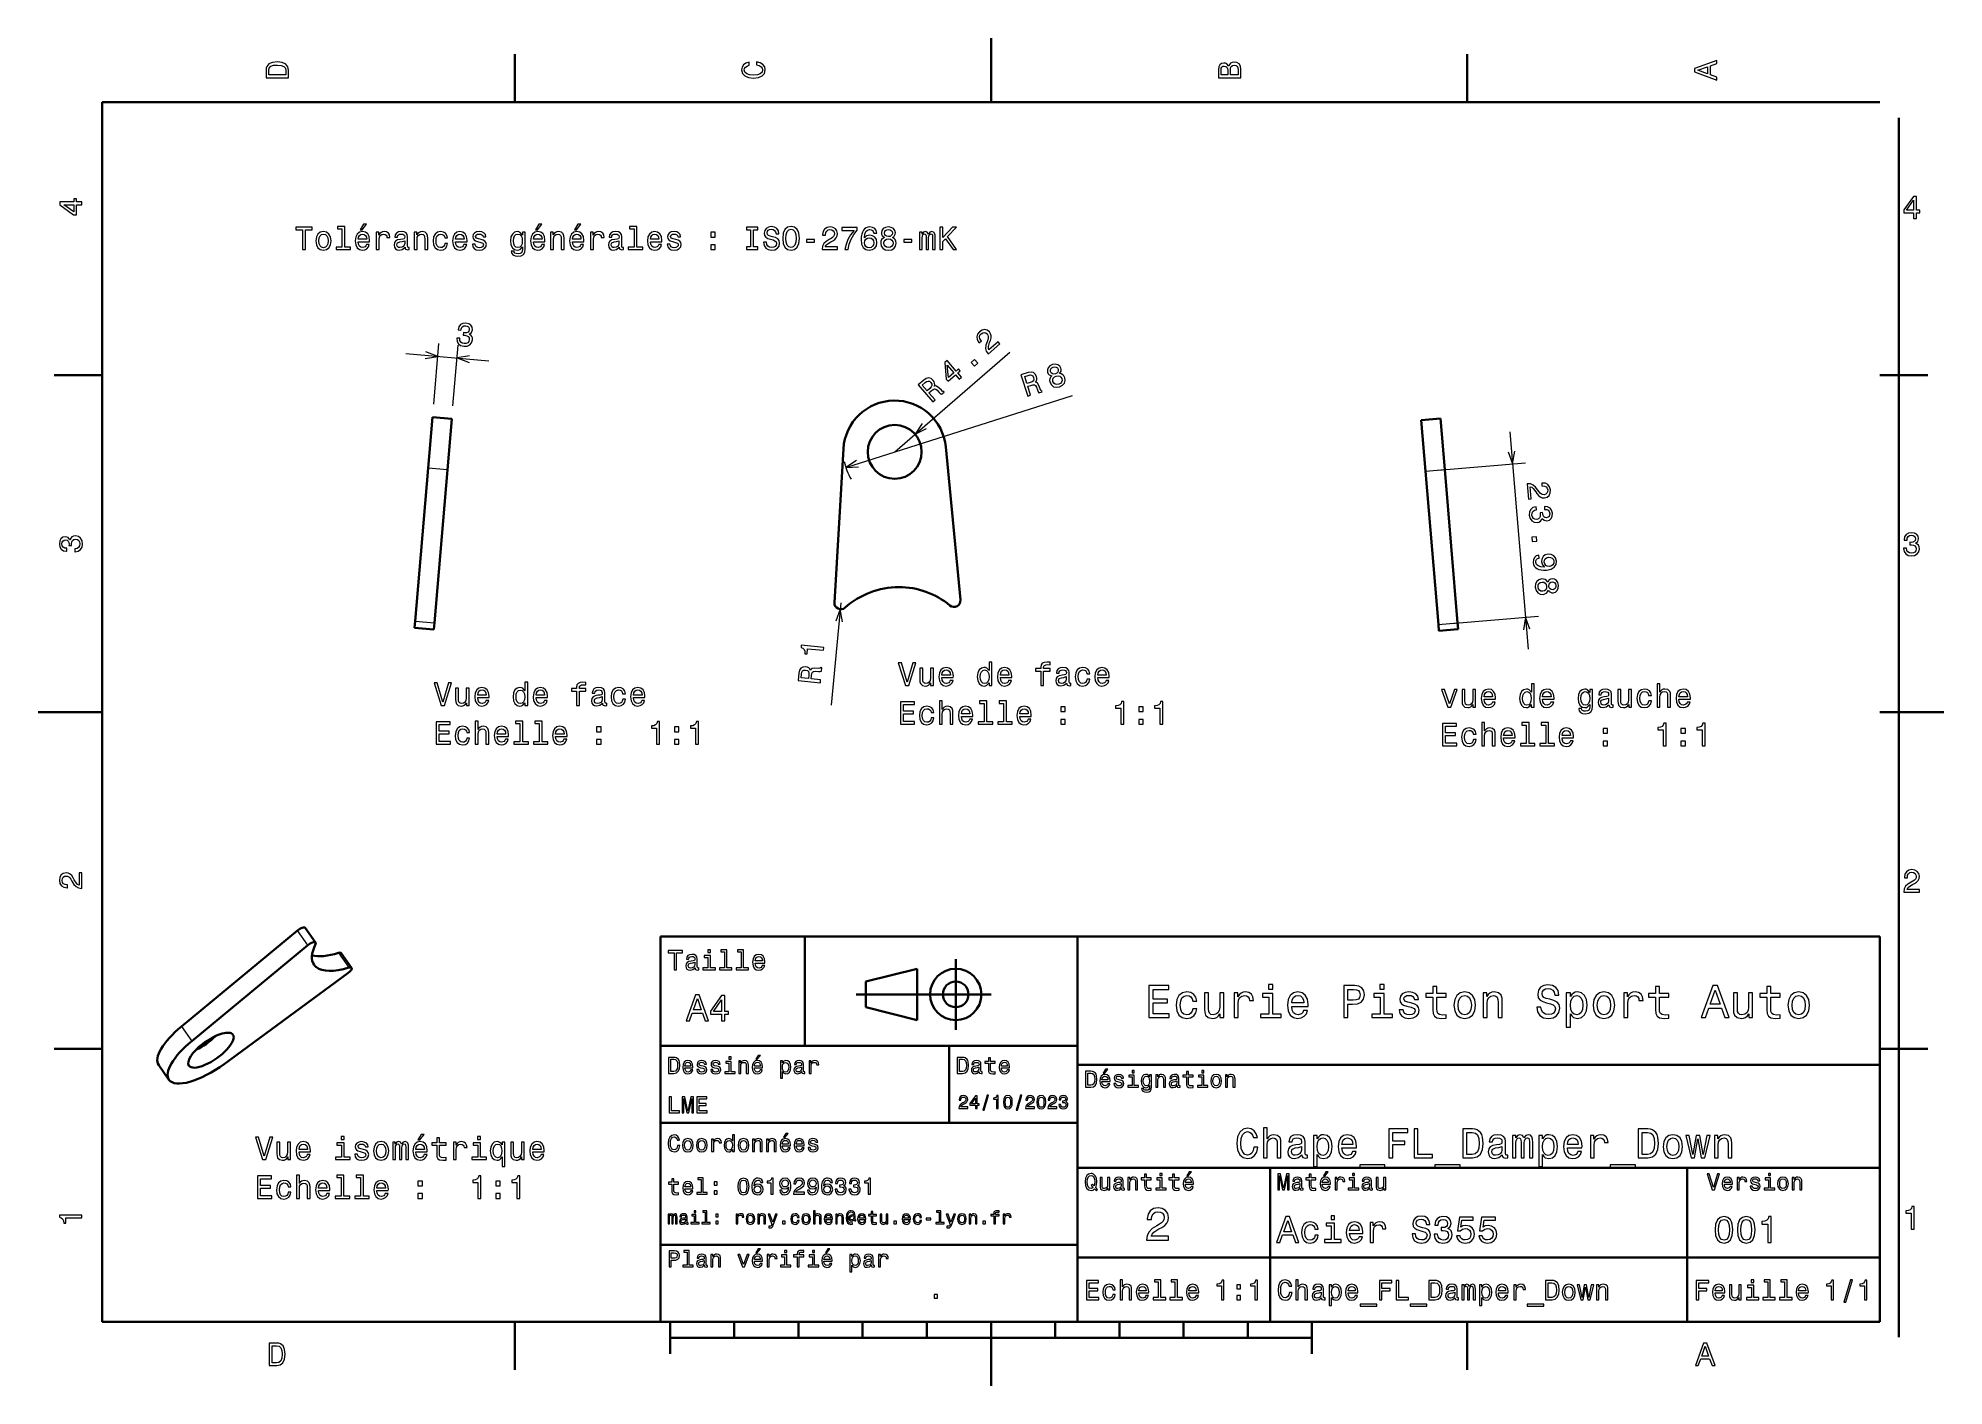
# Model space of a CAD drawing. Extents: x 0 to 297, y 0 to 210.
import ezdxf

# ---------------------------------------------------------------- set-up
doc = ezdxf.new("R2010")
doc.units = 0

msp = doc.modelspace()

# ---------------------------------------------------------------- linework, layer by layer
at = {"color": 7, "lineweight": 35, "ltscale": 0.25}
for p, q in [((148.5, 200), (148.5, 210)), ((10, 105), (0, 105)), ((287, 105), (297, 105)), ((192, 10), (192, 20)), ((148.5, 10), (148.5, 0))]:
    msp.add_line(p, q, dxfattribs=at)
at = {"color": 7, "lineweight": 35, "ltscale": 0.1875}
for p, q in [((74.300003, 200), (74.300003, 207.5)), ((222.699997, 200), (222.699997, 207.5)), ((10, 157.5), (2.5, 157.5)), ((287, 157.5), (294.5, 157.5)), ((10, 52.5), (2.5, 52.5)), ((287, 52.5), (294.5, 52.5)), ((74.300003, 10), (74.300003, 2.5)), ((222.699997, 10), (222.699997, 2.5))]:
    msp.add_line(p, q, dxfattribs=at)
at = {"color": 7, "lineweight": 35}
for p, q in [((287, 200), (10, 200)), ((10, 200), (10, 10)), ((290, 7.593956), (290, 197.593964)), ((125.503937, 145.997391), (124.100449, 122.060883)), ((141.453857, 146.291077), (143.733536, 122.464355)), ((60.799614, 142.976364), (58.75898, 119.127991)), ((63.788692, 142.720596), (61.748058, 118.872223)), ((219.202866, 142.770416), (221.221008, 118.877884)), ((216.213516, 142.517914), (218.231644, 118.625381)), ((22.326818, 56.002518), (40.441746, 70.966835)), ((23.931896, 53.722145), (42.046822, 68.686462)), ((97, 10), (97, 70)), ((97, 70), (287, 70)), ((162, 10), (162, 70)), ((287, 70), (287, 10)), ((28.975227, 50.139183), (48.287891, 64.301537)), ((127.5, 61), (148.5, 61)), ((97, 53), (162, 53)), ((162, 50), (287, 50)), ((97, 41), (162, 41)), ((162, 34), (287, 34)), ((257, 10), (257, 34)), ((97, 22), (162, 22)), ((162, 20), (287, 20)), ((10, 10), (287, 10)), ((97, 10), (287, 10)), ((98.5, 7.5), (198.5, 7.5))]:
    msp.add_line(p, q, dxfattribs=at)
at = {"color": 7, "lineweight": 13, "ltscale": 0.325}
msp.add_line((57.310165, 160.843307), (70.262833, 159.734985), dxfattribs=at)
at = {"color": 7, "lineweight": 13, "ltscale": 0.23761}
for p, q in [((61.652168, 152.939957), (62.462471, 162.409744)), ((64.641251, 152.684189), (65.451546, 162.153976))]:
    msp.add_line(p, q, dxfattribs=at)
at = {"color": 7, "lineweight": 13}
for p, q in [((133.490219, 145.529129), (151.450134, 161.060486)), ((125.864433, 143.110977), (161.201279, 154.316345)), ((229.374481, 148.647385), (232.234283, 114.790337))]:
    msp.add_line(p, q, dxfattribs=at)
at = {"color": 7, "lineweight": 35, "ltscale": 0.199408}
for p, q in [((60.799614, 142.976364), (61.479637, 150.92363)), ((63.788692, 142.720596), (64.468719, 150.667877)), ((215.542175, 150.465927), (216.213516, 142.517914)), ((218.531525, 150.71843), (219.202866, 142.770416))]:
    msp.add_line(p, q, dxfattribs=at)
at = {"color": 7, "lineweight": 35, "ltscale": 0.000592}
for p, q in [((61.479637, 150.92363), (61.481659, 150.947235)), ((64.468719, 150.667877), (64.470734, 150.691467)), ((215.540176, 150.489532), (215.542175, 150.465927)), ((218.529541, 150.742035), (218.531525, 150.71843))]:
    msp.add_line(p, q, dxfattribs=at)
at = {"color": 7, "lineweight": 35, "ltscale": 0.075}
for p, q in [((61.481659, 150.947235), (64.470734, 150.691467)), ((218.529541, 150.742035), (215.540176, 150.489532)), ((58.673725, 118.13163), (61.662804, 117.875862)), ((218.315811, 117.628929), (221.305176, 117.881432))]:
    msp.add_line(p, q, dxfattribs=at)
at = {"color": 7, "lineweight": 13, "ltscale": 0.075}
for p, q in [((63.788692, 142.720596), (60.799614, 142.976364)), ((216.213516, 142.517914), (219.202866, 142.770416)), ((58.75898, 119.127991), (61.748058, 118.872223)), ((218.231644, 118.625381), (221.221008, 118.877884))]:
    msp.add_line(p, q, dxfattribs=at)
at = {"color": 7, "lineweight": 13, "ltscale": 0.340754}
for p, q in [((218.206421, 142.686249), (231.788208, 143.833466)), ((220.224548, 118.793716), (233.806351, 119.940926))]:
    msp.add_line(p, q, dxfattribs=at)
at = {"color": 7, "lineweight": 13, "ltscale": 0.4}
msp.add_line((125.09874, 122.00235), (123.586334, 106.07399), dxfattribs=at)
at = {"color": 7, "lineweight": 35, "ltscale": 0.025}
for p, q in [((58.673725, 118.13163), (58.75898, 119.127991)), ((61.662804, 117.875862), (61.748058, 118.872223)), ((221.221008, 118.877884), (221.305176, 117.881432)), ((218.231644, 118.625381), (218.315811, 117.628929))]:
    msp.add_line(p, q, dxfattribs=at)
at = {"color": 7, "lineweight": 35, "ltscale": 0.069715}
for p, q in [((43.240013, 69.085014), (41.634937, 71.365387)), ((47.245602, 67.428307), (48.850681, 65.147934)), ((20.393681, 47.701), (18.788603, 49.981369))]:
    msp.add_line(p, q, dxfattribs=at)
at = {"color": 7, "lineweight": 13, "ltscale": 0.069715}
for p, q in [((42.046822, 68.686462), (40.441746, 70.966835)), ((46.81496, 67.461235), (48.42004, 65.180862)), ((22.326818, 56.002518), (23.931896, 53.722145))]:
    msp.add_line(p, q, dxfattribs=at)
at = {"color": 7, "lineweight": 35, "ltscale": 0.425}
msp.add_line((119.5, 53), (119.5, 70), dxfattribs=at)
at = {"color": 7, "lineweight": 35, "ltscale": 0.275}
msp.add_line((143, 55.5), (143, 66.5), dxfattribs=at)
at = {"color": 7, "lineweight": 35, "ltscale": 0.206155}
for p, q in [((129, 63), (137, 65)), ((137, 57), (129, 59))]:
    msp.add_line(p, q, dxfattribs=at)
at = {"color": 7, "lineweight": 35, "ltscale": 0.1}
msp.add_line((129, 59), (129, 63), dxfattribs=at)
at = {"color": 7, "lineweight": 35, "ltscale": 0.2}
msp.add_line((137, 65), (137, 57), dxfattribs=at)
at = {"color": 7, "lineweight": 35, "ltscale": 0.3}
msp.add_line((142, 41), (142, 53), dxfattribs=at)
at = {"color": 7, "lineweight": 35, "ltscale": 0.35}
msp.add_line((192, 20), (192, 34), dxfattribs=at)
at = {"color": 7, "lineweight": 35, "ltscale": 0.125}
for p, q in [((98.5, 10), (98.5, 5)), ((198.5, 10), (198.5, 5))]:
    msp.add_line(p, q, dxfattribs=at)
at = {"color": 7, "lineweight": 35, "ltscale": 0.0625}
for p, q in [((108.5, 10), (108.5, 7.5)), ((118.5, 10), (118.5, 7.5)), ((128.5, 10), (128.5, 7.5)), ((138.5, 10), (138.5, 7.5)), ((158.5, 10), (158.5, 7.5)), ((168.5, 10), (168.5, 7.5)), ((178.5, 10), (178.5, 7.5)), ((188.5, 10), (188.5, 7.5))]:
    msp.add_line(p, q, dxfattribs=at)
at = {"color": 7, "lineweight": 13}
for points in [[(35.533215, 204.994965), (35.533215, 203.829971), (39.033215, 203.829971), (39.033215, 204.994965), (38.922264, 205.544678), (38.584366, 205.953171), (38.034657, 206.205338), (37.283215, 206.296112), (36.516644, 206.215424), (36.21405, 206.114563), (35.971977, 205.973343), (35.644165, 205.56485), (35.563473, 205.297562)], [(35.951801, 204.959656), (36.027451, 205.342941), (36.259438, 205.605194), (36.672985, 205.761536), (37.283215, 205.811966), (37.873272, 205.756485), (38.286816, 205.600143), (38.533936, 205.332855), (38.614628, 204.959656), (38.614628, 204.298996), (35.951801, 204.298996)], [(111.93206, 205.817017), (112.35569, 205.716141), (112.658287, 205.549713), (112.844887, 205.317734), (112.905403, 205.045395), (112.814629, 204.71759), (112.54229, 204.460388), (112.098488, 204.28891), (111.483215, 204.233429), (110.872986, 204.28891), (110.424141, 204.455338), (110.151802, 204.71254), (110.055984, 205.045395), (110.106415, 205.287476), (110.247627, 205.494247), (110.474571, 205.655624), (110.787247, 205.766571), (110.787247, 206.245682), (110.308144, 206.094391), (109.94503, 205.832138), (109.718086, 205.474075), (109.637398, 205.045395), (109.763474, 204.510818), (110.116501, 204.10231), (110.696472, 203.840057), (111.483215, 203.749283), (112.269958, 203.840057), (112.84993, 204.10231), (113.208, 204.510818), (113.329041, 205.045395), (113.233215, 205.51442), (112.965927, 205.892654), (112.527161, 206.159943), (111.93206, 206.301163)], [(185.542007, 205.630417), (185.249496, 205.983429), (185.052811, 206.074219), (184.81073, 206.104477), (184.432495, 206.03891), (184.160156, 205.842224), (183.993729, 205.524506), (183.933212, 205.080704), (183.933212, 203.835022), (187.433212, 203.835022), (187.433212, 205.151306), (187.36261, 205.620331), (187.155838, 205.968307), (186.828018, 206.185165), (186.384216, 206.260818), (186.08667, 206.215424), (185.839554, 206.094391), (185.65799, 205.897705)], [(185.385666, 204.984879), (185.385666, 204.298996), (184.351807, 204.298996), (184.351807, 205.025223), (184.382065, 205.297562), (184.472839, 205.489197), (184.629181, 205.605194), (184.86116, 205.645538), (185.093155, 205.600143), (185.254532, 205.479111), (185.355408, 205.272339)], [(187.014618, 205.095825), (187.014618, 204.298996), (185.809296, 204.298996), (185.809296, 205.050446), (185.844589, 205.368164), (185.9505, 205.595108), (186.132065, 205.731277), (186.394302, 205.776657), (186.671692, 205.731277), (186.863327, 205.605194), (186.979324, 205.393372)], [(261.633209, 203.466858), (261.633209, 203.930847), (260.604401, 204.298996), (260.604401, 205.695969), (261.633209, 206.064133), (261.633209, 206.538193), (258.128174, 205.257217), (258.128174, 204.742798)], [(260.17572, 204.460388), (258.632477, 205), (260.17572, 205.539627)], [(6.833213, 184.02739), (6.833213, 184.481277), (5.965778, 184.481277), (5.965778, 184.98056), (5.56232, 184.98056), (5.56232, 184.481277), (3.408862, 184.481277), (3.408862, 184.022339), (5.521974, 182.489197), (5.965778, 182.489197), (5.965778, 184.02739)], [(292.277374, 181.916794), (292.731262, 181.916794), (292.731262, 182.784225), (293.23056, 182.784225), (293.23056, 183.187683), (292.731262, 183.187683), (292.731262, 185.341141), (292.272339, 185.341141), (290.739197, 183.228027), (290.739197, 182.784225), (292.277374, 182.784225)], [(291.162842, 183.187683), (292.277374, 184.756134), (292.277374, 183.187683)], [(5.56232, 182.912827), (3.993876, 184.02739), (5.56232, 184.02739)], [(41.201794, 177.052185), (41.665771, 177.052185), (41.665771, 180.128555), (42.72485, 180.128555), (42.72485, 180.552185), (40.137672, 180.552185), (40.137672, 180.128555), (41.201794, 180.128555)], [(43.294735, 178.403763), (43.375427, 177.788498), (43.607414, 177.33461), (43.975571, 177.052185), (44.469807, 176.95636), (44.959, 177.052185), (45.327156, 177.329559), (45.559143, 177.783447), (45.644878, 178.403763), (45.559143, 179.019043), (45.327156, 179.477982), (44.959, 179.755356), (44.469807, 179.856216), (43.975571, 179.755356), (43.607414, 179.472931), (43.375427, 179.019043)], [(43.748623, 178.408813), (43.794014, 178.862701), (43.935223, 179.190521), (44.16217, 179.392242), (44.469807, 179.462845), (44.7724, 179.392242), (44.999344, 179.195557), (45.140556, 178.862701), (45.190987, 178.408813), (45.140556, 177.949875), (44.999344, 177.61702), (44.7724, 177.415298), (44.469807, 177.349731), (44.16217, 177.415298), (43.935223, 177.61702), (43.794014, 177.949875)], [(47.344444, 180.300018), (47.344444, 177.425385), (46.431622, 177.425385), (46.431622, 177.052185), (48.69603, 177.052185), (48.69603, 177.425385), (47.78825, 177.425385), (47.78825, 180.673218), (46.648479, 180.673218), (46.648479, 180.300018)], [(49.88623, 178.277695), (51.661449, 178.277695), (51.666492, 178.484467), (51.5858, 179.064438), (51.363899, 179.498154), (51.010872, 179.760391), (50.541851, 179.856216), (50.08292, 179.755356), (49.729893, 179.472931), (49.502949, 179.014008), (49.422256, 178.408813), (49.497906, 177.788498), (49.72485, 177.33461), (50.07283, 177.052185), (50.526722, 176.95636), (50.920094, 177.021927), (51.242859, 177.19339), (51.479893, 177.465729), (51.616058, 177.828842), (51.177299, 177.828842), (51.086521, 177.627106), (50.955399, 177.475815), (50.582199, 177.354782), (50.294735, 177.410248), (50.077873, 177.586761), (49.936665, 177.874237), (49.88623, 178.262558)], [(49.88623, 178.650894), (49.941708, 178.998871), (50.077873, 179.256073), (50.284649, 179.412415), (50.556984, 179.467896), (50.824272, 179.412415), (51.031044, 179.256073), (51.157127, 178.998871), (51.202515, 178.650894)], [(50.193871, 180.128555), (50.491421, 180.128555), (51.192429, 180.985901), (50.698193, 180.985901)], [(52.700356, 177.052185), (53.144157, 177.052185), (53.144157, 178.600449), (53.189545, 178.973648), (53.325714, 179.240952), (53.547615, 179.402328), (53.845165, 179.457809), (54.06707, 179.422501), (54.233494, 179.32164), (54.334358, 179.150162), (54.369663, 178.918182), (54.818512, 178.918182), (54.757992, 179.326675), (54.591564, 179.619186), (54.314186, 179.7957), (53.935944, 179.856216), (53.678741, 179.815872), (53.456837, 179.715012), (53.260151, 179.543533), (53.103813, 179.311554), (53.103813, 179.760391), (52.700356, 179.760391)], [(57.178741, 177.405212), (57.178741, 177.390076), (57.203957, 177.218613), (57.279602, 177.09758), (57.597328, 177.001755), (57.844444, 177.042099), (57.844444, 177.38504), (57.738541, 177.369904), (57.597328, 177.435471), (57.572113, 177.637207), (57.572113, 179.039215), (57.511593, 179.397293), (57.335083, 179.649445), (57.027443, 179.800751), (56.593727, 179.856216), (56.170097, 179.7957), (55.857414, 179.624237), (55.660728, 179.356934), (55.595169, 179.003922), (55.595169, 178.973648), (55.993584, 178.973648), (56.028885, 179.185471), (56.139835, 179.336761), (56.321392, 179.427551), (56.578598, 179.462845), (56.825714, 179.437637), (57.002228, 179.361984), (57.108135, 179.230865), (57.14344, 179.049301), (57.123264, 178.837494), (57.042572, 178.731583), (56.840843, 178.681152), (56.462601, 178.640808), (56.028885, 178.550018), (55.721249, 178.388641), (55.539692, 178.136475), (55.484215, 177.763275), (55.534649, 177.43042), (55.690987, 177.183304), (55.94315, 177.026962), (56.29113, 176.971497), (56.760155, 177.077408)], [(57.128307, 178.000305), (57.067787, 177.738068), (56.906406, 177.536331), (56.66433, 177.405212), (56.366783, 177.359818), (56.17514, 177.38504), (56.038971, 177.465729), (55.953236, 177.606934), (55.92802, 177.803619), (55.948193, 177.980133), (56.028885, 178.106216), (56.35165, 178.247437), (56.760155, 178.307953), (57.128307, 178.428986)], [(58.605972, 177.052185), (59.049778, 177.052185), (59.049778, 178.615585), (59.095169, 178.973648), (59.241421, 179.235901), (59.468365, 179.397293), (59.770958, 179.457809), (60.013035, 179.407379), (60.16433, 179.27121), (60.239979, 179.044266), (60.265198, 178.741669), (60.265198, 177.052185), (60.709, 177.052185), (60.709, 178.832443), (60.688828, 179.190521), (60.598049, 179.488068), (60.300499, 179.760391), (59.836521, 179.856216), (59.579315, 179.820923), (59.362457, 179.725098), (59.175858, 179.563705), (59.029602, 179.346848), (59.029602, 179.760391), (58.605972, 179.760391)], [(63.366783, 178.862701), (63.805542, 178.862701), (63.714764, 179.266159), (63.497906, 179.583893), (63.160011, 179.780579), (62.721249, 179.856216), (62.237099, 179.755356), (61.868942, 179.472931), (61.636955, 179.014008), (61.556263, 178.398727), (61.631912, 177.788498), (61.858856, 177.33461), (62.216927, 177.052185), (62.70612, 176.95636), (63.139839, 177.032013), (63.477734, 177.24382), (63.709721, 177.576675), (63.810585, 178.020477), (63.386955, 178.020477), (63.311306, 177.738068), (63.170097, 177.526245), (62.968369, 177.395126), (62.721249, 177.354782), (62.413612, 177.420334), (62.191711, 177.62207), (62.055542, 177.949875), (62.010155, 178.413849), (62.055542, 178.867752), (62.196754, 179.195557), (62.423698, 179.397293), (62.721249, 179.467896), (62.983498, 179.422501), (63.180183, 179.306503), (63.311306, 179.114868)], [(65.066345, 178.277695), (66.841568, 178.277695), (66.846603, 178.484467), (66.765915, 179.064438), (66.544014, 179.498154), (66.190987, 179.760391), (65.72197, 179.856216), (65.263031, 179.755356), (64.910011, 179.472931), (64.68306, 179.014008), (64.602371, 178.408813), (64.678024, 177.788498), (64.904968, 177.33461), (65.252945, 177.052185), (65.706841, 176.95636), (66.100212, 177.021927), (66.422974, 177.19339), (66.660011, 177.465729), (66.796173, 177.828842), (66.357414, 177.828842), (66.266632, 177.627106), (66.135513, 177.475815), (65.762314, 177.354782), (65.474854, 177.410248), (65.257996, 177.586761), (65.116783, 177.874237), (65.066345, 178.262558)], [(65.066345, 178.650894), (65.121826, 178.998871), (65.257996, 179.256073), (65.464767, 179.412415), (65.737099, 179.467896), (66.004387, 179.412415), (66.211159, 179.256073), (66.337242, 178.998871), (66.382629, 178.650894)], [(69.040413, 178.630722), (68.61174, 178.731583), (68.294014, 178.84758), (68.18811, 179.08461), (68.218369, 179.251038), (68.324272, 179.37207), (68.495743, 179.447723), (68.742859, 179.477982), (68.979889, 179.447723), (69.166489, 179.356934), (69.287529, 179.220779), (69.337959, 179.039215), (69.771683, 179.039215), (69.771683, 179.049301), (69.69603, 179.377106), (69.489258, 179.634323), (69.166489, 179.7957), (68.742859, 179.856216), (68.314186, 179.7957), (68.001511, 179.629272), (67.804825, 179.382156), (67.744301, 179.069473), (67.789688, 178.766876), (67.930901, 178.555069), (68.162888, 178.403763), (68.500786, 178.297867), (68.995026, 178.176819), (69.297615, 178.050751), (69.378311, 177.949875), (69.408569, 177.798584), (69.363174, 177.611984), (69.242142, 177.470779), (69.045456, 177.37999), (68.783203, 177.349731), (68.505829, 177.37999), (68.3041, 177.485901), (68.167931, 177.657379), (68.112457, 177.894409), (67.683784, 177.894409), (67.754387, 177.490952), (67.961159, 177.198441), (68.288971, 177.021927), (68.742859, 176.95636), (69.216927, 177.021927), (69.564911, 177.198441), (69.776718, 177.480865), (69.852371, 177.849014), (69.796898, 178.166733), (69.640556, 178.383591), (69.383347, 178.524811)], [(75.894157, 177.173218), (75.894157, 179.760391), (75.47052, 179.760391), (75.47052, 179.32164), (75.122543, 179.720047), (74.910721, 179.820923), (74.673691, 179.856216), (74.245026, 179.755356), (73.91217, 179.472931), (73.695313, 179.019043), (73.619659, 178.408813), (73.695313, 177.793533), (73.91217, 177.339645), (74.245026, 177.052185), (74.673691, 176.95636), (74.915771, 176.991669), (75.1175, 177.082443), (75.47052, 177.465729), (75.47052, 177.082443), (75.430176, 176.779846), (75.319229, 176.562988), (75.107407, 176.436905), (74.789688, 176.391525), (74.512314, 176.421783), (74.315628, 176.497437), (74.199631, 176.628555), (74.16433, 176.805069), (73.735657, 176.805069), (73.735657, 176.784897), (73.801216, 176.462128), (74.002945, 176.220047), (74.325714, 176.063705), (74.764473, 176.00824), (75.288971, 176.083893), (75.636948, 176.2957), (75.833633, 176.663864)], [(74.078598, 178.408813), (74.123978, 178.857666), (74.260147, 179.190521), (74.47197, 179.387207), (74.754387, 179.457809), (75.051941, 179.387207), (75.273834, 179.190521), (75.410004, 178.857666), (75.460434, 178.408813), (75.410004, 177.949875), (75.273834, 177.62207), (75.051941, 177.420334), (74.754387, 177.354782), (74.47197, 177.420334), (74.260147, 177.62207), (74.123978, 177.954926)], [(77.210434, 178.277695), (78.985657, 178.277695), (78.990692, 178.484467), (78.910004, 179.064438), (78.688103, 179.498154), (78.335075, 179.760391), (77.866058, 179.856216), (77.40712, 179.755356), (77.054092, 179.472931), (76.827148, 179.014008), (76.74646, 178.408813), (76.822113, 177.788498), (77.049057, 177.33461), (77.397034, 177.052185), (77.850922, 176.95636), (78.244301, 177.021927), (78.567062, 177.19339), (78.804092, 177.465729), (78.940262, 177.828842), (78.501503, 177.828842), (78.410721, 177.627106), (78.279602, 177.475815), (77.906403, 177.354782), (77.618942, 177.410248), (77.402084, 177.586761), (77.260864, 177.874237), (77.210434, 178.262558)], [(77.210434, 178.650894), (77.265915, 178.998871), (77.402084, 179.256073), (77.608856, 179.412415), (77.881187, 179.467896), (78.148483, 179.412415), (78.355255, 179.256073), (78.481331, 178.998871), (78.526718, 178.650894)], [(77.518074, 180.128555), (77.815628, 180.128555), (78.516632, 180.985901), (78.0224, 180.985901)], [(79.858131, 177.052185), (80.301933, 177.052185), (80.301933, 178.615585), (80.347321, 178.973648), (80.493576, 179.235901), (80.72052, 179.397293), (81.023117, 179.457809), (81.26519, 179.407379), (81.416489, 179.27121), (81.492142, 179.044266), (81.517349, 178.741669), (81.517349, 177.052185), (81.961159, 177.052185), (81.961159, 178.832443), (81.940979, 179.190521), (81.850204, 179.488068), (81.552658, 179.760391), (81.088684, 179.856216), (80.831474, 179.820923), (80.614616, 179.725098), (80.428017, 179.563705), (80.281761, 179.346848), (80.281761, 179.760391), (79.858131, 179.760391)], [(83.282486, 178.277695), (85.057693, 178.277695), (85.062744, 178.484467), (84.982048, 179.064438), (84.760147, 179.498154), (84.40712, 179.760391), (83.938103, 179.856216), (83.479172, 179.755356), (83.126144, 179.472931), (82.8992, 179.014008), (82.818504, 178.408813), (82.89415, 177.788498), (83.121094, 177.33461), (83.469086, 177.052185), (83.922974, 176.95636), (84.316345, 177.021927), (84.639114, 177.19339), (84.876144, 177.465729), (85.012314, 177.828842), (84.573547, 177.828842), (84.482773, 177.627106), (84.351646, 177.475815), (83.978447, 177.354782), (83.690979, 177.410248), (83.474121, 177.586761), (83.332916, 177.874237), (83.282486, 178.262558)], [(83.282486, 178.650894), (83.337952, 178.998871), (83.474121, 179.256073), (83.680893, 179.412415), (83.953232, 179.467896), (84.22052, 179.412415), (84.427292, 179.256073), (84.553375, 178.998871), (84.598763, 178.650894)], [(83.590118, 180.128555), (83.887665, 180.128555), (84.588676, 180.985901), (84.094437, 180.985901)], [(86.096603, 177.052185), (86.540405, 177.052185), (86.540405, 178.600449), (86.5858, 178.973648), (86.721962, 179.240952), (86.943863, 179.402328), (87.241409, 179.457809), (87.463318, 179.422501), (87.629745, 179.32164), (87.730606, 179.150162), (87.765915, 178.918182), (88.214752, 178.918182), (88.154236, 179.326675), (87.987808, 179.619186), (87.710434, 179.7957), (87.332191, 179.856216), (87.074989, 179.815872), (86.853088, 179.715012), (86.656403, 179.543533), (86.500061, 179.311554), (86.500061, 179.760391), (86.096603, 179.760391)], [(90.574982, 177.405212), (90.574982, 177.390076), (90.600204, 177.218613), (90.67585, 177.09758), (90.993576, 177.001755), (91.240692, 177.042099), (91.240692, 177.38504), (91.134781, 177.369904), (90.993576, 177.435471), (90.968353, 177.637207), (90.968353, 179.039215), (90.907837, 179.397293), (90.731323, 179.649445), (90.423691, 179.800751), (89.989975, 179.856216), (89.566345, 179.7957), (89.253662, 179.624237), (89.056976, 179.356934), (88.991409, 179.003922), (88.991409, 178.973648), (89.389832, 178.973648), (89.425133, 179.185471), (89.536087, 179.336761), (89.717636, 179.427551), (89.974838, 179.462845), (90.221962, 179.437637), (90.398476, 179.361984), (90.504379, 179.230865), (90.539688, 179.049301), (90.519516, 178.837494), (90.43882, 178.731583), (90.237091, 178.681152), (89.858849, 178.640808), (89.425133, 178.550018), (89.117493, 178.388641), (88.935944, 178.136475), (88.880463, 177.763275), (88.930893, 177.43042), (89.087234, 177.183304), (89.339401, 177.026962), (89.687378, 176.971497), (90.156403, 177.077408)], [(90.524551, 178.000305), (90.464035, 177.738068), (90.302658, 177.536331), (90.060577, 177.405212), (89.763031, 177.359818), (89.571381, 177.38504), (89.435219, 177.465729), (89.349487, 177.606934), (89.324265, 177.803619), (89.344437, 177.980133), (89.425133, 178.106216), (89.747894, 178.247437), (90.156403, 178.307953), (90.524551, 178.428986)], [(92.884781, 180.300018), (92.884781, 177.425385), (91.971962, 177.425385), (91.971962, 177.052185), (94.236374, 177.052185), (94.236374, 177.425385), (93.32859, 177.425385), (93.32859, 180.673218), (92.18882, 180.673218), (92.18882, 180.300018)], [(95.426575, 178.277695), (97.201782, 178.277695), (97.206833, 178.484467), (97.126137, 179.064438), (96.904236, 179.498154), (96.551208, 179.760391), (96.082191, 179.856216), (95.62326, 179.755356), (95.270233, 179.472931), (95.043289, 179.014008), (94.962593, 178.408813), (95.038239, 177.788498), (95.265182, 177.33461), (95.613174, 177.052185), (96.067062, 176.95636), (96.460434, 177.021927), (96.783203, 177.19339), (97.020233, 177.465729), (97.156403, 177.828842), (96.717636, 177.828842), (96.626862, 177.627106), (96.495735, 177.475815), (96.122536, 177.354782), (95.835068, 177.410248), (95.61821, 177.586761), (95.477005, 177.874237), (95.426575, 178.262558)], [(95.426575, 178.650894), (95.48204, 178.998871), (95.61821, 179.256073), (95.824982, 179.412415), (96.097321, 179.467896), (96.364609, 179.412415), (96.571381, 179.256073), (96.697464, 178.998871), (96.742851, 178.650894)], [(99.400635, 178.630722), (98.971954, 178.731583), (98.654236, 178.84758), (98.548325, 179.08461), (98.578583, 179.251038), (98.684494, 179.37207), (98.855965, 179.447723), (99.103081, 179.477982), (99.340118, 179.447723), (99.526718, 179.356934), (99.647751, 179.220779), (99.698181, 179.039215), (100.131897, 179.039215), (100.131897, 179.049301), (100.056252, 179.377106), (99.84948, 179.634323), (99.526718, 179.7957), (99.103081, 179.856216), (98.674408, 179.7957), (98.361725, 179.629272), (98.165039, 179.382156), (98.104523, 179.069473), (98.149918, 178.766876), (98.291122, 178.555069), (98.523109, 178.403763), (98.861008, 178.297867), (99.35524, 178.176819), (99.657837, 178.050751), (99.738525, 177.949875), (99.768784, 177.798584), (99.723404, 177.611984), (99.602364, 177.470779), (99.405678, 177.37999), (99.143433, 177.349731), (98.866051, 177.37999), (98.664322, 177.485901), (98.528152, 177.657379), (98.472679, 177.894409), (98.044006, 177.894409), (98.114609, 177.490952), (98.321381, 177.198441), (98.649193, 177.021927), (99.103081, 176.95636), (99.577148, 177.021927), (99.925125, 177.198441), (100.136948, 177.480865), (100.212593, 177.849014), (100.15712, 178.166733), (100.000778, 178.383591), (99.743576, 178.524811)], [(104.842278, 179.008957), (105.538239, 179.008957), (105.538239, 179.760391), (104.842278, 179.760391)], [(111.030319, 177.475815), (110.384781, 177.475815), (110.384781, 177.052185), (112.139824, 177.052185), (112.139824, 177.475815), (111.494293, 177.475815), (111.494293, 180.128555), (112.139824, 180.128555), (112.139824, 180.552185), (110.384781, 180.552185), (110.384781, 180.128555), (111.030319, 180.128555)], [(113.501503, 178.207077), (113.042564, 178.207077), (113.143433, 177.672501), (113.395592, 177.279129), (113.78392, 177.042099), (114.308418, 176.95636), (114.827873, 177.037048), (115.216202, 177.258957), (115.463318, 177.606934), (115.554092, 178.065872), (115.478447, 178.479416), (115.266632, 178.746704), (114.923691, 178.923218), (114.46476, 179.054352), (114.071388, 179.150162), (113.814178, 179.261124), (113.667931, 179.422501), (113.622536, 179.674667), (113.667931, 179.901611), (113.799049, 180.073074), (114.000778, 180.189072), (114.27816, 180.229416), (114.560577, 180.178986), (114.782478, 180.042816), (114.928734, 179.815872), (114.999336, 179.50824), (115.458275, 179.50824), (115.458275, 179.518326), (115.377579, 179.992386), (115.140549, 180.345413), (114.767349, 180.567322), (114.263031, 180.64296), (113.809135, 180.567322), (113.456108, 180.355499), (113.229164, 180.027695), (113.148476, 179.604065), (113.214035, 179.225815), (113.405678, 178.968613), (113.708275, 178.797134), (114.121819, 178.666016), (114.530319, 178.550018), (114.837959, 178.439072), (115.024559, 178.277695), (115.090118, 178.015442), (115.029602, 177.748154), (114.87326, 177.546417), (114.63623, 177.420334), (114.32859, 177.37999), (113.985649, 177.435471), (113.723404, 177.596848), (113.556976, 177.8591)], [(116.038246, 178.802185), (116.129028, 178.015442), (116.391273, 177.435471), (116.799774, 177.077408), (117.334358, 176.95636), (117.863899, 177.077408), (118.277443, 177.435471), (118.534645, 178.015442), (118.630463, 178.802185), (118.534645, 179.583893), (118.423691, 179.901611), (118.277443, 180.163849), (117.863899, 180.521927), (117.611732, 180.612701), (117.334358, 180.64801), (116.794731, 180.521927), (116.38623, 180.1689), (116.129028, 179.588928)], [(116.5224, 178.802185), (116.577873, 179.412415), (116.744301, 179.861267), (117.001503, 180.133591), (117.334358, 180.229416), (117.662163, 180.133591), (117.919373, 179.856216), (118.0858, 179.407379), (118.146317, 178.802185), (118.0858, 178.191956), (117.919373, 177.743103), (117.662163, 177.470779), (117.334358, 177.37999), (117.001503, 177.470779), (116.744301, 177.743103), (116.577873, 178.186905)], [(119.760155, 178.207077), (120.980614, 178.207077), (120.980614, 178.605499), (119.760155, 178.605499)], [(122.175858, 177.052185), (124.581482, 177.052185), (124.581482, 177.485901), (122.680183, 177.485901), (122.786095, 177.722931), (122.967651, 177.919617), (123.527443, 178.277695), (123.824997, 178.428986), (124.157852, 178.645844), (124.394882, 178.89801), (124.531052, 179.195557), (124.581482, 179.533447), (124.495743, 179.957077), (124.258713, 180.289932), (123.895599, 180.501755), (123.426582, 180.577408), (122.942429, 180.491669), (122.57428, 180.254639), (122.337242, 179.876389), (122.256554, 179.377106), (122.256554, 179.306503), (122.715485, 179.306503), (122.715485, 179.346848), (122.760872, 179.689789), (122.897041, 179.941956), (123.113899, 180.103333), (123.401367, 180.158813), (123.693871, 180.108383), (123.910728, 179.9823), (124.051941, 179.785614), (124.102371, 179.538498), (124.06707, 179.306503), (123.971252, 179.109818), (123.809868, 178.938354), (123.587967, 178.787048), (123.290413, 178.625671), (122.796181, 178.312988), (122.448196, 177.980133), (122.241425, 177.576675), (122.175858, 177.067322)], [(125.741425, 177.052185), (126.250793, 177.052185), (126.417221, 177.884323), (126.709724, 178.66098), (127.123268, 179.382156), (127.662895, 180.057953), (127.662895, 180.476532), (125.262321, 180.476532), (125.262321, 180.017609), (127.178749, 180.017609), (126.623993, 179.336761), (126.205406, 178.625671), (125.912895, 177.869186)], [(130.688843, 179.6091), (130.593018, 180.017609), (130.371109, 180.32019), (130.028168, 180.511841), (129.584366, 180.577408), (129.286819, 180.542099), (129.029602, 180.446274), (128.802673, 180.289932), (128.611023, 180.068039), (128.459732, 179.790665), (128.348785, 179.452759), (128.278168, 179.054352), (128.257996, 178.605499), (128.338684, 177.889359), (128.585815, 177.369904), (128.984222, 177.057236), (129.5289, 176.951324), (130.018097, 177.042099), (130.391296, 177.279129), (130.633362, 177.652328), (130.719086, 178.126389), (130.633362, 178.605499), (130.401367, 178.973648), (130.043304, 179.205643), (129.599487, 179.286331), (129.120392, 179.185471), (128.762329, 178.89801), (128.837982, 179.452759), (128.999359, 179.851181), (129.246475, 180.088211), (129.589417, 180.1689), (129.841583, 180.128555), (130.033218, 180.022644), (130.159302, 179.84613), (130.224854, 179.6091)], [(130.229904, 178.121353), (130.174423, 177.803619), (130.033218, 177.561554), (129.806274, 177.400162), (129.523849, 177.349731), (129.226303, 177.400162), (128.999359, 177.556503), (128.853104, 177.798584), (128.807709, 178.116302), (128.858154, 178.428986), (128.999359, 178.666016), (129.231354, 178.817322), (129.544022, 178.872787), (129.81636, 178.817322), (130.033218, 178.671066), (130.174423, 178.434036)], [(131.88913, 178.938354), (131.631927, 178.797134), (131.455414, 178.600449), (131.344452, 178.353333), (131.309158, 178.055786), (131.389847, 177.606934), (131.621826, 177.258957), (132.000076, 177.037048), (132.514496, 176.951324), (133.023849, 177.037048), (133.4021, 177.258957), (133.634094, 177.606934), (133.719818, 178.055786), (133.679474, 178.353333), (133.573563, 178.600449), (133.391998, 178.797134), (133.139847, 178.938354), (133.341583, 179.059387), (133.482788, 179.225815), (133.568512, 179.427551), (133.598785, 179.674667), (133.518097, 180.03273), (133.306274, 180.32019), (132.963333, 180.50679), (132.514496, 180.577408), (132.060593, 180.50679), (131.717651, 180.32019), (131.500793, 180.03273), (131.42514, 179.674667), (131.450363, 179.427551), (131.536102, 179.225815)], [(131.793304, 178.065872), (131.838684, 178.33316), (131.984955, 178.534897), (132.211884, 178.666016), (132.514496, 178.711411), (132.812042, 178.666016), (133.038986, 178.534897), (133.185242, 178.33316), (133.235672, 178.065872), (133.185242, 177.778412), (133.038986, 177.561554), (132.812042, 177.420334), (132.514496, 177.374954), (132.211884, 177.420334), (131.984955, 177.561554), (131.838684, 177.778412)], [(131.904266, 179.634323), (131.944611, 179.856216), (132.065643, 180.027695), (132.257278, 180.133591), (132.514496, 180.17395), (132.766647, 180.133591), (132.958282, 180.027695), (133.07933, 179.856216), (133.124725, 179.634323), (133.07933, 179.407379), (132.958282, 179.230865), (132.766647, 179.114868), (132.514496, 179.079559), (132.257278, 179.119904), (132.065643, 179.230865), (131.944611, 179.407379)], [(134.940277, 178.207077), (136.160736, 178.207077), (136.160736, 178.605499), (134.940277, 178.605499)], [(137.366089, 177.052185), (137.774582, 177.052185), (137.774582, 178.862701), (137.799805, 179.13504), (137.875443, 179.331726), (137.99144, 179.447723), (138.142731, 179.493103), (138.263763, 179.452759), (138.344467, 179.351898), (138.384811, 179.18042), (138.399933, 178.953476), (138.399933, 177.052185), (138.783234, 177.052185), (138.783234, 178.862701), (138.808441, 179.12999), (138.884094, 179.326675), (139.005127, 179.447723), (139.156433, 179.493103), (139.277466, 179.452759), (139.358154, 179.351898), (139.408585, 178.953476), (139.408585, 177.052185), (139.817078, 177.052185), (139.817078, 178.923218), (139.79187, 179.311554), (139.711182, 179.6091), (139.549805, 179.790665), (139.287537, 179.856216), (138.979919, 179.755356), (138.742889, 179.462845), (138.556274, 179.750305), (138.243591, 179.856216), (137.956146, 179.755356), (137.75946, 179.472931), (137.75946, 179.760391), (137.366089, 179.760391)], [(140.528183, 177.052185), (140.992157, 177.052185), (140.992157, 178.297867), (141.405701, 178.741669), (142.58078, 177.052185), (143.14563, 177.052185), (141.733521, 179.079559), (143.10527, 180.552185), (142.48999, 180.552185), (140.992157, 178.933304), (140.992157, 180.552185), (140.528183, 180.552185)], [(104.842278, 177.052185), (105.538239, 177.052185), (105.538239, 177.803619), (104.842278, 177.803619)], [(65.254829, 163.274246), (65.251816, 163.239075), (65.290939, 162.749817), (65.496155, 162.367813), (65.848213, 162.104858), (66.333344, 161.977295), (66.863235, 162.018005), (67.274094, 162.205551), (67.555435, 162.535797), (67.684578, 162.980301), (67.669746, 163.280197), (67.579842, 163.530853), (67.414856, 163.732254), (67.185265, 163.888565), (67.535103, 164.131958), (67.687653, 164.554199), (67.645813, 164.952606), (67.455116, 165.267548), (67.119278, 165.483566), (66.642487, 165.590164), (66.183365, 165.548462), (65.817734, 165.35704), (65.561516, 165.024658), (65.446159, 164.563782), (65.443146, 164.52861), (65.890358, 164.490341), (65.958076, 164.808502), (66.108505, 165.028458), (66.331589, 165.151093), (66.632355, 165.17598), (66.890205, 165.113419), (67.072121, 164.991562), (67.173073, 164.810822), (67.198517, 164.575806), (67.132225, 164.333466), (66.997444, 164.177963), (66.777802, 164.09552), (66.4888, 164.08989), (66.293259, 164.111679), (66.259293, 163.714722), (66.506371, 163.70369), (66.819069, 163.631378), (67.044922, 163.49057), (67.168846, 163.282562), (67.197166, 163.022003), (67.116959, 162.735291), (66.952744, 162.531693), (66.709991, 162.415802), (66.399605, 162.396805), (66.087341, 162.474136), (65.869095, 162.644653), (65.744011, 162.898315), (65.717117, 163.234695)], [(148.062912, 160.775406), (149.882507, 162.348953), (149.598816, 162.677017), (148.160675, 161.43335), (148.085739, 161.681915), (148.094406, 161.949448), (148.283615, 162.586456), (148.409729, 162.895538), (148.519638, 163.277283), (148.533981, 163.623077), (148.442352, 163.93721), (148.259476, 164.225769), (147.917526, 164.490128), (147.520508, 164.586853), (147.1073, 164.509552), (146.703049, 164.259979), (146.392929, 163.878433), (146.269501, 163.458328), (146.337616, 163.017181), (146.60318, 162.586761), (146.649353, 162.533356), (146.99649, 162.833542), (146.970108, 162.864059), (146.780121, 163.153152), (146.71817, 163.432953), (146.776642, 163.696869), (146.957779, 163.926865), (147.212021, 164.080048), (147.458527, 164.126541), (147.693985, 164.070129), (147.893784, 163.916199), (148.018829, 163.717636), (148.074997, 163.50618), (148.065094, 163.27092), (147.996216, 163.011337), (147.876709, 162.694626), (147.707397, 162.134827), (147.661911, 161.655441), (147.769424, 161.215027), (148.053009, 160.78685)], [(143.551682, 156.874191), (143.895004, 157.171082), (143.327591, 157.827209), (143.705246, 158.153793), (143.441345, 158.458969), (143.06369, 158.132385), (141.655075, 159.761246), (141.307938, 159.46106), (141.530502, 156.859863), (141.820801, 156.52417), (142.984283, 157.530304)], [(141.877319, 157.106445), (141.694427, 159.021851), (142.720367, 157.83548)], [(145.904572, 158.90892), (146.431, 159.364166), (145.939468, 159.932541), (145.41304, 159.47731)], [(154.230469, 154.204041), (154.677551, 154.34581), (154.230911, 155.754364), (154.687592, 155.89917), (155.028687, 155.991455), (155.261551, 155.991241), (155.427231, 155.869171), (155.565247, 155.6008), (155.726471, 155.175751), (155.845261, 154.901276), (155.956299, 154.751312), (156.461075, 154.911377), (156.432114, 155.002716), (156.278854, 155.102249), (156.161133, 155.340042), (155.956741, 155.867783), (155.748489, 156.240875), (155.598297, 156.330811), (155.396271, 156.367264), (155.550446, 156.548431), (155.631699, 156.759369), (155.651154, 156.998322), (155.599213, 157.262268), (155.403854, 157.644745), (155.115524, 157.886627), (154.740311, 157.968689), (154.287842, 157.893982), (153.172531, 157.540329)], [(154.292419, 157.445724), (154.594818, 157.509872), (154.83049, 157.484085), (155.013641, 157.356995), (155.140747, 157.106308), (155.181091, 156.812241), (155.104645, 156.602814), (154.91095, 156.446167), (154.615707, 156.326096), (154.101334, 156.162979), (153.749191, 157.273468)], [(157.983505, 157.372864), (157.781006, 157.160507), (157.672211, 156.919678), (157.641144, 156.650574), (157.697433, 156.356277), (157.910019, 155.95282), (158.236343, 155.691223), (158.663971, 155.59404), (159.180222, 155.667801), (159.639847, 155.903503), (159.933319, 156.22934), (160.049271, 156.63118), (159.995331, 157.084946), (159.866928, 157.356384), (159.691284, 157.559921), (159.458771, 157.692535), (159.17572, 157.750916), (159.331421, 157.927261), (159.415726, 158.128601), (159.436462, 158.346802), (159.390625, 158.591507), (159.205475, 158.908432), (158.916672, 159.118423), (158.533371, 159.192642), (158.084167, 159.124268), (157.672852, 158.919769), (157.402359, 158.638245), (157.282532, 158.298676), (157.318665, 157.934479), (157.417389, 157.706543), (157.560089, 157.540161)], [(157.787552, 158.040848), (157.758942, 158.264557), (157.822479, 158.4646), (157.973145, 158.623474), (158.206131, 158.739685), (158.458694, 158.777435), (158.673386, 158.734421), (158.840591, 158.607559), (158.950928, 158.40976), (158.976257, 158.179703), (158.91423, 157.974854), (158.766617, 157.806366), (158.536926, 157.696487), (158.279556, 157.657211), (158.063339, 157.705048), (157.894608, 157.836716)], [(139.43837, 153.317078), (139.793137, 153.623871), (138.826569, 154.741577), (139.188965, 155.054962), (139.465897, 155.274445), (139.679916, 155.36618), (139.880341, 155.319473), (140.113113, 155.127396), (140.429077, 154.800568), (140.646606, 154.595306), (140.807831, 154.501373), (141.208374, 154.847748), (141.145706, 154.920227), (140.965591, 154.951172), (140.763535, 155.123138), (140.367371, 155.527283), (140.028717, 155.787827), (139.855209, 155.811127), (139.655197, 155.764862), (139.725311, 155.992172), (139.71666, 156.218048), (139.640182, 156.445282), (139.48822, 156.667252), (139.157715, 156.941498), (138.797302, 157.049866), (138.420181, 156.977112), (138.033966, 156.729797), (137.148972, 155.964462)], [(138.215195, 156.319778), (138.467682, 156.498123), (138.694397, 156.567505), (138.912842, 156.523056), (139.128616, 156.342926), (139.281799, 156.088699), (139.294266, 155.866119), (139.178177, 155.645691), (138.954346, 155.418793), (138.546173, 155.065826), (137.784134, 155.947021)], [(158.155884, 156.512238), (158.118362, 156.780731), (158.196793, 157.017242), (158.373489, 157.210831), (158.648209, 157.345551), (158.945557, 157.392242), (159.201523, 157.335846), (159.401917, 157.187759), (159.530777, 156.948212), (159.569595, 156.658951), (159.495728, 156.40802), (159.322083, 156.204834), (159.05217, 156.071625), (158.750015, 156.023422), (158.490997, 156.089432), (158.286041, 156.251938)], [(232.064804, 140.558899), (232.267273, 138.161819), (232.699463, 138.198334), (232.539429, 140.09288), (232.784531, 140.007294), (232.995804, 139.842941), (233.399719, 139.315262), (233.575531, 139.031509), (233.819626, 138.718079), (234.090851, 138.503113), (234.398804, 138.392487), (234.739746, 138.370667), (235.154663, 138.49176), (235.466385, 138.755966), (235.646881, 139.135605), (235.682785, 139.609329), (235.55661, 140.084549), (235.289429, 140.431458), (234.892578, 140.635803), (234.388275, 140.674194), (234.317917, 140.668243), (234.356552, 140.210938), (234.396759, 140.214325), (234.742294, 140.197968), (235.00502, 140.083511), (235.184082, 139.881012), (235.263565, 139.599228), (235.23793, 139.303513), (235.130539, 139.076813), (234.946442, 138.919556), (234.704437, 138.848495), (234.470306, 138.864151), (234.266251, 138.943069), (234.081818, 139.089447), (233.912369, 139.297836), (233.726517, 139.58075), (233.373352, 140.046906), (233.01239, 140.365646), (232.592957, 140.53772), (232.07988, 140.560181)], [(233.47139, 136.968872), (233.436203, 136.965912), (232.960571, 136.844757), (232.618698, 136.578003), (232.418945, 136.1866), (232.375107, 135.686905), (232.504684, 135.171478), (232.758911, 134.798187), (233.131897, 134.57663), (233.591827, 134.524384), (233.884918, 134.58963), (234.116806, 134.720551), (234.28746, 134.917175), (234.402771, 135.169846), (234.701721, 134.866119), (235.143661, 134.787048), (235.529282, 134.895538), (235.807526, 135.136673), (235.963745, 135.50415), (235.988327, 135.992096), (235.86972, 136.437592), (235.619308, 136.765656), (235.248428, 136.962082), (234.774719, 136.997986), (234.739532, 136.995026), (234.777313, 136.54776), (235.102325, 136.534729), (235.344528, 136.423599), (235.503067, 136.224411), (235.578369, 135.932159), (235.560242, 135.66745), (235.47084, 135.467575), (235.309738, 135.337555), (235.082397, 135.272812), (234.832336, 135.297241), (234.656311, 135.403839), (234.537964, 135.606415), (234.483627, 135.890305), (234.472092, 136.086716), (234.075089, 136.053192), (234.105942, 135.8078), (234.087463, 135.487381), (233.986801, 135.240997), (233.802704, 135.08374), (233.550644, 135.011841), (233.254517, 135.042496), (233.026108, 135.169983), (232.870911, 135.389679), (232.799774, 135.692413), (232.823288, 136.013245), (232.954529, 136.257141), (233.183441, 136.423248), (233.510437, 136.506546)], [(5.73379, 129.979111), (5.769093, 129.979111), (6.253242, 130.059799), (6.616354, 130.296829), (6.848343, 130.670029), (6.934078, 131.164276), (6.848343, 131.688766), (6.626441, 132.082138), (6.273415, 132.334305), (5.819525, 132.425079), (5.521974, 132.384735), (5.279899, 132.273788), (5.0933, 132.092224), (4.957133, 131.850143), (4.684798, 132.177963), (4.251081, 132.293961), (3.857709, 132.218307), (3.560158, 132.00145), (3.373559, 131.648422), (3.307997, 131.164276), (3.388689, 130.710388), (3.610591, 130.362396), (3.963617, 130.135452), (4.432637, 130.059799), (4.46794, 130.059799), (4.46794, 130.508652), (4.145173, 130.548996), (3.913184, 130.680115), (3.771974, 130.891937), (3.721542, 131.189484), (3.761888, 131.451736), (3.867795, 131.643372), (4.039265, 131.759369), (4.271254, 131.804764), (4.518372, 131.759369), (4.684798, 131.638336), (4.785663, 131.426514), (4.815922, 131.139053), (4.810879, 130.942368), (5.209294, 130.942368), (5.199208, 131.189484), (5.244596, 131.507217), (5.365634, 131.744247), (5.56232, 131.885452), (5.819525, 131.935883), (6.112032, 131.880417), (6.328891, 131.734161), (6.465058, 131.502167), (6.510447, 131.194534), (6.460014, 130.876801), (6.308718, 130.644821), (6.066643, 130.498566), (5.73379, 130.443085)], [(232.76799, 132.233948), (232.826569, 131.540451), (233.575348, 131.603699), (233.516769, 132.29718)], [(290.729126, 130.51622), (290.729126, 130.480911), (290.809814, 129.996765), (291.046844, 129.633652), (291.420044, 129.401657), (291.914276, 129.315933), (292.438782, 129.401657), (292.832153, 129.623566), (293.08429, 129.976593), (293.175079, 130.430481), (293.134735, 130.728027), (293.023773, 130.970108), (292.842224, 131.156708), (292.600159, 131.292877), (292.927948, 131.565216), (293.043945, 131.998932), (292.968292, 132.392303), (292.751434, 132.68985), (292.398407, 132.87645), (291.914276, 132.942017), (291.460388, 132.861313), (291.112396, 132.63942), (290.885468, 132.286392), (290.809814, 131.817368), (290.809814, 131.782074), (291.258636, 131.782074), (291.299011, 132.104828), (291.430115, 132.336823), (291.641937, 132.478027), (291.939484, 132.528473), (292.201721, 132.488113), (292.393372, 132.382217), (292.509369, 132.210739), (292.554749, 131.97876), (292.509369, 131.731628), (292.388336, 131.565216), (292.176514, 131.46434), (291.889069, 131.434082), (291.692383, 131.439133), (291.692383, 131.04071), (291.939484, 131.050797), (292.257202, 131.005417), (292.494232, 130.884369), (292.635468, 130.687683), (292.685883, 130.430481), (292.630402, 130.13797), (292.484161, 129.921112), (292.252167, 129.784943), (291.944519, 129.739563), (291.626801, 129.789993), (291.394806, 129.941284), (291.248566, 130.183365), (291.193085, 130.51622)], [(233.874207, 129.443512), (233.483582, 129.334595), (233.195282, 129.092621), (233.033188, 128.734772), (233.001038, 128.27655), (233.061264, 127.983017), (233.17421, 127.724319), (233.349106, 127.511337), (233.586349, 127.33905), (233.875473, 127.211639), (234.226532, 127.129944), (234.624023, 127.097725), (235.07843, 127.110802), (235.779785, 127.256088), (236.276596, 127.546043), (236.555054, 127.96434), (236.620193, 128.511383), (236.488144, 128.996231), (236.215515, 129.347733), (235.823257, 129.557541), (235.349121, 129.598465), (234.873474, 129.47731), (234.526581, 129.210129), (234.325119, 128.838837), (234.287521, 128.385208), (234.422913, 127.920898), (234.744507, 127.588715), (234.179901, 127.622002), (233.769318, 127.749283), (233.512329, 127.975571), (233.408508, 128.305908), (233.421616, 128.57019), (233.516052, 128.770493), (233.68132, 128.91098), (233.913269, 128.981186)], [(235.395309, 129.111435), (235.711136, 129.087494), (235.969254, 128.96759), (236.143723, 128.759628), (236.22319, 128.477859), (236.192963, 128.176697), (236.056274, 127.937393), (235.82695, 127.776306), (235.52005, 127.69471), (235.198776, 127.723251), (234.950699, 127.844009), (234.785446, 128.062866), (234.70929, 128.365158), (234.736206, 128.645798), (234.863678, 128.874207), (235.082962, 129.034439)], [(235.253021, 125.223557), (235.090668, 125.467964), (234.879822, 125.627289), (234.624237, 125.717056), (234.324768, 125.727188), (233.884308, 125.609001), (233.557083, 125.348549), (233.367813, 124.952972), (233.325684, 124.433167), (233.453979, 123.932831), (233.706924, 123.574608), (234.073212, 123.372726), (234.527679, 123.325073), (234.82077, 123.39032), (235.058105, 123.516655), (235.2388, 123.714119), (235.358292, 123.977272), (235.49588, 123.786446), (235.673599, 123.659744), (235.881836, 123.591293), (236.130615, 123.58194), (236.480621, 123.692482), (236.749237, 123.927742), (236.906311, 124.285172), (236.938889, 124.738373), (236.830338, 125.184708), (236.61554, 125.510727), (236.310837, 125.702621), (235.947662, 125.747856), (235.703552, 125.701935), (235.50975, 125.599525)], [(234.37558, 125.245605), (234.645737, 125.22287), (234.859055, 125.094116), (235.00882, 124.879013), (235.079514, 124.581314), (235.059326, 124.280998), (234.947784, 124.043823), (234.759079, 123.881104), (234.496979, 123.808357), (234.206284, 123.834412), (233.97789, 123.961899), (233.818085, 124.176147), (233.747803, 124.468826), (233.767563, 124.77417), (233.889175, 125.012192), (234.092957, 125.176178)], [(235.947784, 125.267059), (236.172302, 125.245529), (236.353348, 125.139359), (236.475006, 124.957306), (236.536865, 124.704407), (236.517883, 124.449745), (236.428482, 124.24987), (236.267807, 124.11483), (236.050507, 124.050926), (235.820557, 124.077057), (235.634476, 124.1828), (235.502762, 124.364006), (235.446365, 124.612297), (235.46492, 124.871986), (235.559357, 125.072289), (235.725052, 125.207748)], [(122.388474, 114.616676), (122.431854, 115.073555), (118.922417, 115.406776), (118.889999, 115.065376), (119.187683, 114.945923), (119.376366, 114.745636), (119.470642, 114.458061), (119.474579, 114.072678), (119.831047, 114.038826), (119.908272, 114.852173)], [(121.909241, 109.569496), (121.953575, 110.036415), (120.482521, 110.176094), (120.527809, 110.653053), (120.576241, 111.003067), (120.667511, 111.2173), (120.844627, 111.322067), (121.145615, 111.344147), (121.599854, 111.326347), (121.898933, 111.328346), (122.080376, 111.371902), (122.130432, 111.899071), (122.035042, 111.908134), (121.883499, 111.806007), (121.618614, 111.790627), (121.052963, 111.808876), (120.628143, 111.763092), (120.486641, 111.660011), (120.374092, 111.488327), (120.267639, 111.701073), (120.10527, 111.85833), (119.892937, 111.969681), (119.629707, 112.02507), (119.201294, 111.99482), (118.865929, 111.824028), (118.643677, 111.51078), (118.535507, 111.065125), (118.424911, 109.90033)], [(118.949867, 110.894066), (119.009071, 111.197464), (119.124962, 111.404297), (119.313553, 111.523163), (119.593979, 111.54213), (119.880409, 111.464279), (120.043266, 111.312035), (120.11171, 111.072502), (120.106781, 110.753822), (120.055771, 110.216614), (118.895996, 110.326729)], [(136.31395, 112.650764), (135.436417, 109.670219), (134.533691, 112.650764), (134.054581, 112.650764), (135.184265, 109.145721), (135.688583, 109.145721), (136.793045, 112.650764)], [(139.516388, 111.853935), (139.072586, 111.853935), (139.072586, 110.290535), (139.022156, 109.927422), (138.8759, 109.665176), (138.648956, 109.503792), (138.35141, 109.453362), (138.11438, 109.493706), (137.963074, 109.614738), (137.87735, 109.82151), (137.857178, 110.114021), (137.857178, 111.853935), (137.413361, 111.853935), (137.413361, 110.073677), (137.428497, 109.715607), (137.524323, 109.418053), (137.816833, 109.145721), (138.285843, 109.049904), (138.53801, 109.085205), (138.754868, 109.17598), (138.941467, 109.332321), (139.092758, 109.559265), (139.092758, 109.145721), (139.516388, 109.145721)], [(140.852844, 110.371223), (142.628067, 110.371223), (142.633102, 110.577995), (142.552414, 111.157967), (142.330521, 111.59169), (141.977493, 111.853935), (141.508469, 111.949753), (141.04953, 111.848892), (140.696503, 111.566467), (140.469559, 111.107536), (140.38887, 110.50235), (140.464523, 109.882034), (140.691467, 109.428139), (141.039444, 109.145721), (141.493347, 109.049904), (141.886719, 109.115463), (142.209473, 109.286934), (142.446503, 109.559265), (142.582672, 109.922379), (142.143921, 109.922379), (142.053131, 109.72065), (141.922012, 109.569351), (141.548813, 109.448318), (141.261353, 109.503792), (141.044495, 109.680305), (140.903275, 109.967766), (140.852844, 110.356094)], [(140.852844, 110.744423), (140.908325, 111.092407), (141.044495, 111.349609), (141.251266, 111.505951), (141.523605, 111.561424), (141.790894, 111.505951), (141.997665, 111.349609), (142.123749, 111.092407), (142.169128, 110.744423)], [(148.200836, 109.564308), (148.200836, 109.145721), (148.644638, 109.145721), (148.644638, 112.766762), (148.205872, 112.766762), (148.205872, 111.440392), (147.867981, 111.823677), (147.661209, 111.914452), (147.424179, 111.949753), (146.995499, 111.848892), (146.662643, 111.566467), (146.445786, 111.112579), (146.370148, 110.50235), (146.445786, 109.89212), (146.662643, 109.433182), (146.995499, 109.145721), (147.424179, 109.049904), (147.661209, 109.085205), (147.873016, 109.17598)], [(147.499817, 111.551338), (147.792328, 111.480736), (148.014236, 111.28405), (148.145355, 110.956238), (148.195786, 110.50235), (148.145355, 110.043419), (148.014236, 109.715607), (147.792328, 109.513878), (147.499817, 109.448318), (147.222443, 109.513878), (147.010635, 109.715607), (146.869415, 110.048462), (146.824036, 110.50235), (146.869415, 110.951195), (147.010635, 111.279007), (147.222443, 111.480736)], [(149.960922, 110.371223), (151.73613, 110.371223), (151.74118, 110.577995), (151.660492, 111.157967), (151.438583, 111.59169), (151.085556, 111.853935), (150.616547, 111.949753), (150.157608, 111.848892), (149.804581, 111.566467), (149.577637, 111.107536), (149.496948, 110.50235), (149.572586, 109.882034), (149.79953, 109.428139), (150.147522, 109.145721), (150.60141, 109.049904), (150.994781, 109.115463), (151.317551, 109.286934), (151.554581, 109.559265), (151.69075, 109.922379), (151.251984, 109.922379), (151.161209, 109.72065), (151.03009, 109.569351), (150.656891, 109.448318), (150.369415, 109.503792), (150.152557, 109.680305), (150.011353, 109.967766), (149.960922, 110.356094)], [(149.960922, 110.744423), (150.016388, 111.092407), (150.152557, 111.349609), (150.359329, 111.505951), (150.631668, 111.561424), (150.898956, 111.505951), (151.105728, 111.349609), (151.231812, 111.092407), (151.277206, 110.744423)], [(156.259918, 111.384918), (156.259918, 109.145721), (156.70372, 109.145721), (156.70372, 111.384918), (157.712357, 111.384918), (157.712357, 111.763153), (156.70372, 111.763153), (156.70372, 111.929581), (156.739014, 112.13131), (156.855011, 112.267479), (157.051697, 112.348167), (157.334122, 112.378433), (157.712357, 112.358261), (157.712357, 112.741547), (157.233246, 112.766762), (156.79953, 112.721367), (156.496948, 112.585205), (156.315384, 112.348167), (156.259918, 112.010277), (156.259918, 111.763153), (155.447952, 111.763153), (155.447952, 111.384918)], [(160.289444, 109.498749), (160.289444, 109.48362), (160.314667, 109.312149), (160.39032, 109.191109), (160.708038, 109.095291), (160.955154, 109.135635), (160.955154, 109.478577), (160.849243, 109.463448), (160.708038, 109.529007), (160.682816, 109.730736), (160.682816, 111.132751), (160.622299, 111.490822), (160.445786, 111.742981), (160.138153, 111.894279), (159.704437, 111.949753), (159.280807, 111.889236), (158.968124, 111.717766), (158.771439, 111.450478), (158.705872, 111.09745), (158.705872, 111.067192), (159.104294, 111.067192), (159.139587, 111.279007), (159.250549, 111.430305), (159.432098, 111.52108), (159.689301, 111.556381), (159.936432, 111.531166), (160.11293, 111.455521), (160.218842, 111.324394), (160.25415, 111.142838), (160.233978, 110.931023), (160.15329, 110.825119), (159.951553, 110.774681), (159.573303, 110.734337), (159.139587, 110.643562), (158.831955, 110.482178), (158.650406, 110.230019), (158.594925, 109.856819), (158.645355, 109.523964), (158.801697, 109.276848), (159.053864, 109.120506), (159.40184, 109.065033), (159.870865, 109.170937)], [(160.239014, 110.093849), (160.178497, 109.831604), (160.01712, 109.629868), (159.77504, 109.498749), (159.477493, 109.453362), (159.285843, 109.478577), (159.149673, 109.559265), (159.06395, 109.700478), (159.038727, 109.897163), (159.058899, 110.073677), (159.139587, 110.199753), (159.462357, 110.340965), (159.870865, 110.401482), (160.239014, 110.522522)], [(163.441467, 110.956238), (163.880219, 110.956238), (163.789444, 111.359695), (163.572586, 111.677422), (163.234695, 111.874107), (162.795929, 111.949753), (162.311783, 111.848892), (161.943634, 111.566467), (161.711639, 111.107536), (161.630951, 110.492264), (161.706604, 109.882034), (161.933533, 109.428139), (162.291611, 109.145721), (162.780807, 109.049904), (163.214523, 109.125549), (163.552414, 109.337364), (163.784409, 109.670219), (163.885269, 110.114021), (163.461639, 110.114021), (163.385986, 109.831604), (163.244781, 109.619781), (163.043045, 109.488663), (162.795929, 109.448318), (162.488297, 109.513878), (162.266388, 109.715607), (162.130219, 110.043419), (162.084839, 110.507393), (162.130219, 110.961281), (162.271439, 111.289093), (162.498383, 111.490822), (162.795929, 111.561424), (163.058182, 111.516037), (163.254868, 111.400047), (163.385986, 111.208405)], [(165.141037, 110.371223), (166.916245, 110.371223), (166.921295, 110.577995), (166.840607, 111.157967), (166.618698, 111.59169), (166.265671, 111.853935), (165.796646, 111.949753), (165.337723, 111.848892), (164.984695, 111.566467), (164.757751, 111.107536), (164.677063, 110.50235), (164.752701, 109.882034), (164.979645, 109.428139), (165.327637, 109.145721), (165.781525, 109.049904), (166.174896, 109.115463), (166.497665, 109.286934), (166.734695, 109.559265), (166.870865, 109.922379), (166.432098, 109.922379), (166.341324, 109.72065), (166.210205, 109.569351), (165.837006, 109.448318), (165.54953, 109.503792), (165.332672, 109.680305), (165.191467, 109.967766), (165.141037, 110.356094)], [(165.141037, 110.744423), (165.196503, 111.092407), (165.332672, 111.349609), (165.539444, 111.505951), (165.811783, 111.561424), (166.079071, 111.505951), (166.285843, 111.349609), (166.411926, 111.092407), (166.457306, 110.744423)], [(63.967766, 109.524277), (63.090244, 106.543732), (62.187504, 109.524277), (61.708397, 109.524277), (62.838081, 106.019234), (63.342403, 106.019234), (64.446869, 109.524277)], [(67.170212, 108.727448), (66.72641, 108.727448), (66.72641, 107.164047), (66.67598, 106.800934), (66.529724, 106.538689), (66.30278, 106.377304), (66.005226, 106.326874), (65.768196, 106.367218), (65.616898, 106.488251), (65.531166, 106.695023), (65.510994, 106.987534), (65.510994, 108.727448), (65.067184, 108.727448), (65.067184, 106.947189), (65.082321, 106.589119), (65.178139, 106.291565), (65.47065, 106.019234), (65.939667, 105.923416), (66.191826, 105.958717), (66.408684, 106.049492), (66.595284, 106.205833), (66.746582, 106.432777), (66.746582, 106.019234), (67.170212, 106.019234)], [(68.506668, 107.244736), (70.281883, 107.244736), (70.286926, 107.451508), (70.206238, 108.031479), (69.984337, 108.465202), (69.63131, 108.727448), (69.162292, 108.823265), (68.703354, 108.722404), (68.350327, 108.43998), (68.123383, 107.981049), (68.042694, 107.375862), (68.11834, 106.755547), (68.345284, 106.301651), (68.693268, 106.019234), (69.147156, 105.923416), (69.540527, 105.988976), (69.863297, 106.160446), (70.100327, 106.432777), (70.236496, 106.795891), (69.797737, 106.795891), (69.706955, 106.594162), (69.575836, 106.442863), (69.202637, 106.321831), (68.915169, 106.377304), (68.698311, 106.553818), (68.557098, 106.841278), (68.506668, 107.229607)], [(68.506668, 107.617935), (68.562149, 107.965919), (68.698311, 108.223122), (68.905083, 108.379463), (69.177422, 108.434937), (69.44471, 108.379463), (69.651482, 108.223122), (69.777565, 107.965919), (69.822952, 107.617935)], [(75.854652, 106.43782), (75.854652, 106.019234), (76.298454, 106.019234), (76.298454, 109.640274), (75.859695, 109.640274), (75.859695, 108.313904), (75.521797, 108.697189), (75.315025, 108.787964), (75.077995, 108.823265), (74.649323, 108.722404), (74.316467, 108.43998), (74.099609, 107.986092), (74.023964, 107.375862), (74.099609, 106.765633), (74.316467, 106.306694), (74.649323, 106.019234), (75.077995, 105.923416), (75.315025, 105.958717), (75.52684, 106.049492)], [(75.153641, 108.42485), (75.446152, 108.354248), (75.668053, 108.157562), (75.799179, 107.82975), (75.849609, 107.375862), (75.799179, 106.916931), (75.668053, 106.589119), (75.446152, 106.38739), (75.153641, 106.321831), (74.876266, 106.38739), (74.664452, 106.589119), (74.523239, 106.921974), (74.477852, 107.375862), (74.523239, 107.824707), (74.664452, 108.152519), (74.876266, 108.354248)], [(77.614738, 107.244736), (79.389954, 107.244736), (79.394997, 107.451508), (79.314308, 108.031479), (79.092407, 108.465202), (78.73938, 108.727448), (78.270355, 108.823265), (77.811424, 108.722404), (77.458397, 108.43998), (77.231453, 107.981049), (77.150764, 107.375862), (77.22641, 106.755547), (77.453354, 106.301651), (77.801338, 106.019234), (78.255226, 105.923416), (78.648605, 105.988976), (78.971367, 106.160446), (79.208397, 106.432777), (79.344566, 106.795891), (78.905807, 106.795891), (78.815025, 106.594162), (78.683899, 106.442863), (78.310707, 106.321831), (78.023239, 106.377304), (77.806381, 106.553818), (77.665169, 106.841278), (77.614738, 107.229607)], [(77.614738, 107.617935), (77.670212, 107.965919), (77.806381, 108.223122), (78.013153, 108.379463), (78.285492, 108.434937), (78.55278, 108.379463), (78.759552, 108.223122), (78.885635, 107.965919), (78.931023, 107.617935)], [(83.913727, 108.25843), (83.913727, 106.019234), (84.357536, 106.019234), (84.357536, 108.25843), (85.36618, 108.25843), (85.36618, 108.636665), (84.357536, 108.636665), (84.357536, 108.803093), (84.392838, 109.004822), (84.508835, 109.140991), (84.705521, 109.22168), (84.987938, 109.251945), (85.36618, 109.231773), (85.36618, 109.615051), (84.88707, 109.640274), (84.453354, 109.594879), (84.150764, 109.458717), (83.969208, 109.22168), (83.913727, 108.883789), (83.913727, 108.636665), (83.101776, 108.636665), (83.101776, 108.25843)], [(87.943268, 106.372261), (87.943268, 106.357132), (87.968483, 106.185661), (88.044136, 106.064621), (88.361855, 105.968803), (88.608978, 106.009148), (88.608978, 106.352089), (88.503067, 106.33696), (88.361855, 106.402519), (88.336639, 106.604248), (88.336639, 108.006264), (88.276123, 108.364334), (88.099609, 108.616493), (87.791977, 108.767792), (87.358253, 108.823265), (86.934624, 108.762749), (86.621948, 108.591278), (86.425262, 108.32399), (86.359695, 107.970963), (86.359695, 107.940704), (86.75811, 107.940704), (86.793411, 108.152519), (86.904366, 108.303818), (87.085922, 108.394592), (87.343124, 108.429893), (87.59024, 108.404678), (87.766754, 108.329033), (87.872665, 108.197906), (87.907967, 108.01635), (87.887794, 107.804535), (87.807098, 107.698631), (87.605377, 107.648193), (87.227127, 107.607849), (86.793411, 107.517075), (86.485779, 107.35569), (86.304222, 107.103531), (86.248749, 106.730331), (86.299179, 106.397476), (86.455521, 106.15036), (86.70768, 105.994019), (87.055664, 105.938545), (87.524681, 106.044449)], [(87.892838, 106.967361), (87.832321, 106.705116), (87.670937, 106.50338), (87.428864, 106.372261), (87.13131, 106.326874), (86.939667, 106.352089), (86.803497, 106.432777), (86.717766, 106.57399), (86.692551, 106.770676), (86.712723, 106.947189), (86.793411, 107.073265), (87.11618, 107.214478), (87.524681, 107.274994), (87.892838, 107.396034)], [(91.095284, 107.82975), (91.534042, 107.82975), (91.443268, 108.233208), (91.22641, 108.550934), (90.888512, 108.74762), (90.449753, 108.823265), (89.965607, 108.722404), (89.597443, 108.43998), (89.365463, 107.981049), (89.284767, 107.365776), (89.360413, 106.755547), (89.587357, 106.301651), (89.945435, 106.019234), (90.434624, 105.923416), (90.86834, 105.999062), (91.206238, 106.210876), (91.438225, 106.543732), (91.539093, 106.987534), (91.115463, 106.987534), (91.03981, 106.705116), (90.898598, 106.493294), (90.696869, 106.362175), (90.449753, 106.321831), (90.14212, 106.38739), (89.920212, 106.589119), (89.784042, 106.916931), (89.738655, 107.380905), (89.784042, 107.834793), (89.925255, 108.162605), (90.152206, 108.364334), (90.449753, 108.434937), (90.711998, 108.389549), (90.908684, 108.27356), (91.03981, 108.081917)], [(92.794853, 107.244736), (94.570068, 107.244736), (94.575111, 107.451508), (94.494415, 108.031479), (94.272522, 108.465202), (93.919495, 108.727448), (93.45047, 108.823265), (92.991539, 108.722404), (92.638512, 108.43998), (92.411568, 107.981049), (92.330872, 107.375862), (92.406525, 106.755547), (92.633469, 106.301651), (92.981453, 106.019234), (93.435341, 105.923416), (93.82872, 105.988976), (94.151482, 106.160446), (94.388512, 106.432777), (94.524681, 106.795891), (94.085922, 106.795891), (93.99514, 106.594162), (93.864014, 106.442863), (93.490814, 106.321831), (93.203354, 106.377304), (92.986496, 106.553818), (92.845284, 106.841278), (92.794853, 107.229607)], [(92.794853, 107.617935), (92.850327, 107.965919), (92.986496, 108.223122), (93.193268, 108.379463), (93.465607, 108.434937), (93.732895, 108.379463), (93.939667, 108.223122), (94.06575, 107.965919), (94.11113, 107.617935)], [(219.708694, 105.772301), (220.177719, 105.772301), (221.166183, 108.480515), (220.707245, 108.480515), (219.945724, 106.296799), (219.169067, 108.480515), (218.705093, 108.480515)], [(224.020645, 108.480515), (223.576843, 108.480515), (223.576843, 106.917114), (223.526413, 106.554001), (223.380157, 106.291756), (223.153214, 106.130371), (222.855667, 106.079941), (222.618637, 106.120285), (222.467331, 106.241318), (222.381607, 106.44809), (222.361435, 106.740601), (222.361435, 108.480515), (221.917633, 108.480515), (221.917633, 106.700256), (221.932755, 106.342186), (222.02858, 106.044632), (222.321091, 105.772301), (222.7901, 105.676483), (223.042267, 105.711784), (223.259125, 105.802559), (223.445724, 105.9589), (223.597015, 106.185844), (223.597015, 105.772301), (224.020645, 105.772301)], [(225.357101, 106.997803), (227.132324, 106.997803), (227.13736, 107.204575), (227.056671, 107.784546), (226.834778, 108.218269), (226.48175, 108.480515), (226.012726, 108.576332), (225.553787, 108.475471), (225.20076, 108.193047), (224.973816, 107.734116), (224.893127, 107.128929), (224.968781, 106.508614), (225.195724, 106.054718), (225.543701, 105.772301), (225.997589, 105.676483), (226.390961, 105.742043), (226.71373, 105.913513), (226.95076, 106.185844), (227.086929, 106.548958), (226.648178, 106.548958), (226.557388, 106.347229), (226.42627, 106.19593), (226.05307, 106.074898), (225.76561, 106.130371), (225.548752, 106.306885), (225.407532, 106.594345), (225.357101, 106.982674)], [(225.357101, 107.371002), (225.412582, 107.718987), (225.548752, 107.976189), (225.755524, 108.13253), (226.027863, 108.188004), (226.295151, 108.13253), (226.501923, 107.976189), (226.628006, 107.718987), (226.673386, 107.371002)], [(232.705093, 106.190887), (232.705093, 105.772301), (233.148895, 105.772301), (233.148895, 109.393341), (232.710129, 109.393341), (232.710129, 108.066971), (232.372238, 108.450256), (232.165466, 108.541031), (231.928436, 108.576332), (231.499756, 108.475471), (231.166901, 108.193047), (230.950043, 107.739159), (230.874405, 107.128929), (230.950043, 106.5187), (231.166901, 106.059761), (231.499756, 105.772301), (231.928436, 105.676483), (232.165466, 105.711784), (232.377274, 105.802559)], [(232.004074, 108.177917), (232.296585, 108.107315), (232.518494, 107.910629), (232.649612, 107.582817), (232.700043, 107.128929), (232.649612, 106.669998), (232.518494, 106.342186), (232.296585, 106.140457), (232.004074, 106.074898), (231.7267, 106.140457), (231.514893, 106.342186), (231.373672, 106.675041), (231.328293, 107.128929), (231.373672, 107.577774), (231.514893, 107.905586), (231.7267, 108.107315)], [(234.465179, 106.997803), (236.240387, 106.997803), (236.245438, 107.204575), (236.164749, 107.784546), (235.942841, 108.218269), (235.589813, 108.480515), (235.120789, 108.576332), (234.661865, 108.475471), (234.308838, 108.193047), (234.081894, 107.734116), (234.001205, 107.128929), (234.076843, 106.508614), (234.303787, 106.054718), (234.651779, 105.772301), (235.105667, 105.676483), (235.499039, 105.742043), (235.821808, 105.913513), (236.058838, 106.185844), (236.195007, 106.548958), (235.756241, 106.548958), (235.665466, 106.347229), (235.534332, 106.19593), (235.161148, 106.074898), (234.873672, 106.130371), (234.656815, 106.306885), (234.51561, 106.594345), (234.465179, 106.982674)], [(234.465179, 107.371002), (234.520645, 107.718987), (234.656815, 107.976189), (234.863586, 108.13253), (235.135925, 108.188004), (235.403214, 108.13253), (235.609985, 107.976189), (235.736069, 107.718987), (235.781464, 107.371002)], [(242.256958, 105.893341), (242.256958, 108.480515), (241.833328, 108.480515), (241.833328, 108.041756), (241.485352, 108.44017), (241.273529, 108.541031), (241.036499, 108.576332), (240.607834, 108.475471), (240.274979, 108.193047), (240.058121, 107.739159), (239.982468, 107.128929), (240.058121, 106.513657), (240.274979, 106.059761), (240.607834, 105.772301), (241.036499, 105.676483), (241.27858, 105.711784), (241.480301, 105.802559), (241.833328, 106.185844), (241.833328, 105.802559), (241.792984, 105.499969), (241.682037, 105.283104), (241.470215, 105.157028), (241.152496, 105.111641), (240.875122, 105.141899), (240.678436, 105.217545), (240.562439, 105.348671), (240.52713, 105.525185), (240.098465, 105.525185), (240.098465, 105.505013), (240.164032, 105.182243), (240.365753, 104.94017), (240.688522, 104.783829), (241.127289, 104.728355), (241.651779, 104.804001), (241.999756, 105.015816), (242.196442, 105.383972)], [(240.441406, 107.128929), (240.486786, 107.577774), (240.622955, 107.910629), (240.834778, 108.107315), (241.117188, 108.177917), (241.414749, 108.107315), (241.636642, 107.910629), (241.772812, 107.577774), (241.823242, 107.128929), (241.772812, 106.669998), (241.636642, 106.342186), (241.414749, 106.140457), (241.117188, 106.074898), (240.834778, 106.140457), (240.622955, 106.342186), (240.486786, 106.675041)], [(244.793701, 106.125328), (244.793701, 106.110199), (244.818924, 105.938728), (244.894577, 105.817688), (245.212296, 105.72187), (245.459412, 105.762215), (245.459412, 106.105156), (245.3535, 106.090027), (245.212296, 106.155586), (245.187073, 106.357315), (245.187073, 107.759331), (245.126556, 108.117401), (244.950043, 108.36956), (244.64241, 108.520859), (244.208694, 108.576332), (243.785065, 108.515816), (243.472382, 108.344345), (243.275696, 108.077057), (243.210129, 107.72403), (243.210129, 107.693771), (243.608551, 107.693771), (243.643845, 107.905586), (243.754807, 108.056885), (243.936356, 108.147659), (244.193558, 108.182961), (244.440674, 108.157745), (244.617188, 108.0821), (244.723099, 107.950974), (244.758408, 107.769417), (244.738235, 107.557602), (244.657532, 107.451698), (244.455811, 107.40126), (244.077576, 107.360916), (243.643845, 107.270142), (243.336212, 107.108757), (243.154663, 106.856598), (243.099182, 106.483398), (243.149612, 106.150543), (243.305954, 105.903427), (243.558121, 105.747086), (243.906097, 105.691612), (244.375122, 105.797516)], [(244.743271, 106.720428), (244.682755, 106.458183), (244.521378, 106.256447), (244.279297, 106.125328), (243.98175, 106.079941), (243.7901, 106.105156), (243.653931, 106.185844), (243.568207, 106.327057), (243.542984, 106.523743), (243.563156, 106.700256), (243.643845, 106.826332), (243.966614, 106.967545), (244.375122, 107.028061), (244.743271, 107.149101)], [(248.308838, 108.480515), (247.865036, 108.480515), (247.865036, 106.917114), (247.814606, 106.554001), (247.66835, 106.291756), (247.441406, 106.130371), (247.143845, 106.079941), (246.906815, 106.120285), (246.755524, 106.241318), (246.669785, 106.44809), (246.649612, 106.740601), (246.649612, 108.480515), (246.205811, 108.480515), (246.205811, 106.700256), (246.220947, 106.342186), (246.316757, 106.044632), (246.609268, 105.772301), (247.078293, 105.676483), (247.330444, 105.711784), (247.547302, 105.802559), (247.733902, 105.9589), (247.885208, 106.185844), (247.885208, 105.772301), (248.308838, 105.772301)], [(250.98175, 107.582817), (251.420502, 107.582817), (251.329727, 107.986275), (251.112869, 108.304001), (250.774963, 108.500687), (250.336212, 108.576332), (249.852066, 108.475471), (249.483902, 108.193047), (249.251923, 107.734116), (249.171234, 107.118843), (249.246872, 106.508614), (249.473816, 106.054718), (249.831894, 105.772301), (250.321075, 105.676483), (250.754791, 105.752129), (251.092697, 105.963943), (251.324677, 106.296799), (251.425552, 106.740601), (251.001923, 106.740601), (250.92627, 106.458183), (250.785065, 106.246361), (250.583328, 106.115242), (250.336212, 106.074898), (250.02858, 106.140457), (249.806671, 106.342186), (249.670502, 106.669998), (249.625122, 107.133972), (249.670502, 107.58786), (249.811722, 107.915672), (250.038666, 108.117401), (250.336212, 108.188004), (250.598465, 108.142616), (250.795151, 108.026627), (250.92627, 107.834984)], [(252.292984, 105.772301), (252.736786, 105.772301), (252.736786, 107.335701), (252.782181, 107.693771), (252.928436, 107.956017), (253.15538, 108.117401), (253.457977, 108.177917), (253.700043, 108.127487), (253.851349, 107.991318), (253.926987, 107.764374), (253.952209, 107.461784), (253.952209, 105.772301), (254.396011, 105.772301), (254.396011, 107.552559), (254.375839, 107.910629), (254.285065, 108.208183), (253.987503, 108.480515), (253.523529, 108.576332), (253.271362, 108.541031), (253.054504, 108.445213), (252.872955, 108.293915), (252.736786, 108.087143), (252.736786, 109.393341), (252.292984, 109.393341)], [(255.717331, 106.997803), (257.492554, 106.997803), (257.497589, 107.204575), (257.416901, 107.784546), (257.195007, 108.218269), (256.84198, 108.480515), (256.372955, 108.576332), (255.914017, 108.475471), (255.560989, 108.193047), (255.334045, 107.734116), (255.253357, 107.128929), (255.32901, 106.508614), (255.555954, 106.054718), (255.903931, 105.772301), (256.357819, 105.676483), (256.75119, 105.742043), (257.073975, 105.913513), (257.311005, 106.185844), (257.447174, 106.548958), (257.008392, 106.548958), (256.917633, 106.347229), (256.786499, 106.19593), (256.4133, 106.074898), (256.125824, 106.130371), (255.908981, 106.306885), (255.767761, 106.594345), (255.717331, 106.982674)], [(255.717331, 107.371002), (255.772812, 107.718987), (255.908981, 107.976189), (256.115753, 108.13253), (256.388092, 108.188004), (256.655365, 108.13253), (256.862152, 107.976189), (256.98822, 107.718987), (257.03363, 107.371002)], [(134.37735, 103.098892), (136.596359, 103.098892), (136.596359, 103.522522), (134.841324, 103.522522), (134.841324, 104.70768), (136.404724, 104.70768), (136.404724, 105.126266), (134.841324, 105.126266), (134.841324, 106.175262), (136.556015, 106.175262), (136.556015, 106.598892), (134.37735, 106.598892)], [(139.153275, 104.909409), (139.592041, 104.909409), (139.501266, 105.312866), (139.284409, 105.630592), (138.946503, 105.827278), (138.507751, 105.902924), (138.023605, 105.802063), (137.655441, 105.519638), (137.423462, 105.060707), (137.342758, 104.445435), (137.418411, 103.835205), (137.645355, 103.38131), (138.003418, 103.098892), (138.492615, 103.003075), (138.926331, 103.07872), (139.264236, 103.290535), (139.496216, 103.62339), (139.597092, 104.067192), (139.173462, 104.067192), (139.097809, 103.784775), (138.956589, 103.572952), (138.754868, 103.441833), (138.507751, 103.401489), (138.200119, 103.467049), (137.97821, 103.668777), (137.842041, 103.99659), (137.796646, 104.460564), (137.842041, 104.914452), (137.983246, 105.242264), (138.210205, 105.443993), (138.507751, 105.514595), (138.769989, 105.469208), (138.966675, 105.353218), (139.097809, 105.161575)], [(140.464523, 103.098892), (140.908325, 103.098892), (140.908325, 104.662292), (140.95372, 105.020363), (141.09996, 105.282608), (141.32692, 105.443993), (141.629501, 105.504509), (141.871582, 105.454079), (142.022873, 105.317909), (142.098526, 105.090965), (142.123749, 104.788376), (142.123749, 103.098892), (142.567551, 103.098892), (142.567551, 104.87915), (142.547379, 105.237221), (142.456589, 105.534775), (142.159042, 105.807106), (141.695068, 105.902924), (141.442902, 105.867622), (141.226044, 105.771805), (141.044495, 105.620506), (140.908325, 105.413734), (140.908325, 106.719933), (140.464523, 106.719933)], [(143.88887, 104.324394), (145.664093, 104.324394), (145.669128, 104.531166), (145.58844, 105.111137), (145.366531, 105.544861), (145.013519, 105.807106), (144.544495, 105.902924), (144.085556, 105.802063), (143.732529, 105.519638), (143.505585, 105.060707), (143.424896, 104.455521), (143.500549, 103.835205), (143.727493, 103.38131), (144.07547, 103.098892), (144.529358, 103.003075), (144.922729, 103.068634), (145.245499, 103.240105), (145.482529, 103.512436), (145.618698, 103.875549), (145.179932, 103.875549), (145.089157, 103.67382), (144.958038, 103.522522), (144.584839, 103.401489), (144.297379, 103.456963), (144.080521, 103.633476), (143.939301, 103.920937), (143.88887, 104.309265)], [(143.88887, 104.697594), (143.944351, 105.045578), (144.080521, 105.30278), (144.287292, 105.459122), (144.559616, 105.514595), (144.82692, 105.459122), (145.033691, 105.30278), (145.15976, 105.045578), (145.205154, 104.697594)], [(147.419128, 106.346733), (147.419128, 103.472092), (146.506302, 103.472092), (146.506302, 103.098892), (148.770721, 103.098892), (148.770721, 103.472092), (147.86293, 103.472092), (147.86293, 106.719933), (146.72316, 106.719933), (146.72316, 106.346733)], [(150.455154, 106.346733), (150.455154, 103.472092), (149.542328, 103.472092), (149.542328, 103.098892), (151.806732, 103.098892), (151.806732, 103.472092), (150.898956, 103.472092), (150.898956, 106.719933), (149.759186, 106.719933), (149.759186, 106.346733)], [(152.996948, 104.324394), (154.772156, 104.324394), (154.777206, 104.531166), (154.696503, 105.111137), (154.474609, 105.544861), (154.121582, 105.807106), (153.652557, 105.902924), (153.193634, 105.802063), (152.840607, 105.519638), (152.613663, 105.060707), (152.532959, 104.455521), (152.608612, 103.835205), (152.835556, 103.38131), (153.183548, 103.098892), (153.637436, 103.003075), (154.030807, 103.068634), (154.353577, 103.240105), (154.590607, 103.512436), (154.726776, 103.875549), (154.28801, 103.875549), (154.197235, 103.67382), (154.066101, 103.522522), (153.692902, 103.401489), (153.405441, 103.456963), (153.188583, 103.633476), (153.047379, 103.920937), (152.996948, 104.309265)], [(152.996948, 104.697594), (153.052414, 105.045578), (153.188583, 105.30278), (153.395355, 105.459122), (153.667694, 105.514595), (153.934982, 105.459122), (154.141754, 105.30278), (154.267838, 105.045578), (154.313232, 104.697594)], [(159.376617, 105.055664), (160.072586, 105.055664), (160.072586, 105.807106), (159.376617, 105.807106)], [(168.741898, 103.098892), (169.200836, 103.098892), (169.200836, 106.624107), (168.857895, 106.624107), (168.76712, 106.316475), (168.585556, 106.109695), (168.308182, 105.988663), (167.924896, 105.948318), (167.924896, 105.590248), (168.741898, 105.590248)], [(171.520721, 105.055664), (172.216675, 105.055664), (172.216675, 105.807106), (171.520721, 105.807106)], [(174.813934, 103.098892), (175.272873, 103.098892), (175.272873, 106.624107), (174.929932, 106.624107), (174.839157, 106.316475), (174.657593, 106.109695), (174.380219, 105.988663), (173.996933, 105.948318), (173.996933, 105.590248), (174.813934, 105.590248)], [(62.031166, 99.972404), (64.250183, 99.972404), (64.250183, 100.396034), (62.49514, 100.396034), (62.49514, 101.581192), (64.05854, 101.581192), (64.05854, 101.999779), (62.49514, 101.999779), (62.49514, 103.048775), (64.209839, 103.048775), (64.209839, 103.472404), (62.031166, 103.472404)], [(66.807098, 101.782921), (67.245865, 101.782921), (67.155083, 102.186378), (66.938225, 102.504105), (66.600327, 102.70079), (66.161568, 102.776436), (65.677422, 102.675575), (65.309265, 102.39315), (65.077278, 101.934219), (64.996582, 101.318947), (65.072235, 100.708717), (65.299179, 100.254822), (65.657242, 99.972404), (66.146439, 99.876587), (66.580154, 99.952232), (66.918053, 100.164047), (67.15004, 100.496902), (67.250908, 100.940704), (66.827278, 100.940704), (66.751625, 100.658287), (66.610413, 100.446465), (66.408684, 100.315346), (66.161568, 100.275002), (65.853935, 100.340561), (65.632027, 100.54229), (65.495865, 100.870102), (65.45047, 101.334076), (65.495865, 101.787964), (65.63707, 102.115776), (65.864021, 102.317505), (66.161568, 102.388107), (66.423813, 102.34272), (66.620499, 102.22673), (66.751625, 102.035088)], [(68.11834, 99.972404), (68.562149, 99.972404), (68.562149, 101.535805), (68.607536, 101.893875), (68.753784, 102.15612), (68.980736, 102.317505), (69.283325, 102.378021), (69.525398, 102.327591), (69.676697, 102.191422), (69.75235, 101.964478), (69.777565, 101.661888), (69.777565, 99.972404), (70.221367, 99.972404), (70.221367, 101.752663), (70.201195, 102.110733), (70.110413, 102.408287), (69.812866, 102.680618), (69.348892, 102.776436), (69.096725, 102.741135), (68.879868, 102.645317), (68.698311, 102.494019), (68.562149, 102.287247), (68.562149, 103.593445), (68.11834, 103.593445)], [(71.542694, 101.197906), (73.317909, 101.197906), (73.322952, 101.404678), (73.242264, 101.98465), (73.020355, 102.418373), (72.667336, 102.680618), (72.198311, 102.776436), (71.73938, 102.675575), (71.386353, 102.39315), (71.159409, 101.934219), (71.078712, 101.329033), (71.154366, 100.708717), (71.38131, 100.254822), (71.729294, 99.972404), (72.183182, 99.876587), (72.576553, 99.942146), (72.899323, 100.113617), (73.136353, 100.385948), (73.272522, 100.749062), (72.833755, 100.749062), (72.742981, 100.547333), (72.611855, 100.396034), (72.238655, 100.275002), (71.951195, 100.330475), (71.734337, 100.506989), (71.593124, 100.794449), (71.542694, 101.182777)], [(71.542694, 101.571106), (71.598167, 101.91909), (71.734337, 102.176292), (71.941109, 102.332634), (72.21344, 102.388107), (72.480736, 102.332634), (72.687508, 102.176292), (72.813583, 101.91909), (72.858978, 101.571106)], [(75.072952, 103.220245), (75.072952, 100.345604), (74.160126, 100.345604), (74.160126, 99.972404), (76.424538, 99.972404), (76.424538, 100.345604), (75.516754, 100.345604), (75.516754, 103.593445), (74.376984, 103.593445), (74.376984, 103.220245)], [(78.108978, 103.220245), (78.108978, 100.345604), (77.196152, 100.345604), (77.196152, 99.972404), (79.460556, 99.972404), (79.460556, 100.345604), (78.55278, 100.345604), (78.55278, 103.593445), (77.41301, 103.593445), (77.41301, 103.220245)], [(80.650764, 101.197906), (82.42598, 101.197906), (82.431023, 101.404678), (82.350327, 101.98465), (82.128426, 102.418373), (81.775406, 102.680618), (81.306381, 102.776436), (80.84745, 102.675575), (80.494423, 102.39315), (80.267479, 101.934219), (80.186783, 101.329033), (80.262436, 100.708717), (80.48938, 100.254822), (80.837364, 99.972404), (81.291252, 99.876587), (81.684624, 99.942146), (82.007393, 100.113617), (82.244423, 100.385948), (82.380585, 100.749062), (81.941826, 100.749062), (81.851051, 100.547333), (81.719925, 100.396034), (81.346725, 100.275002), (81.059265, 100.330475), (80.842407, 100.506989), (80.701195, 100.794449), (80.650764, 101.182777)], [(80.650764, 101.571106), (80.706238, 101.91909), (80.842407, 102.176292), (81.049179, 102.332634), (81.32151, 102.388107), (81.588806, 102.332634), (81.795578, 102.176292), (81.921654, 101.91909), (81.967041, 101.571106)], [(87.030441, 101.929176), (87.72641, 101.929176), (87.72641, 102.680618), (87.030441, 102.680618)], [(96.395721, 99.972404), (96.854645, 99.972404), (96.854645, 103.49762), (96.511711, 103.49762), (96.420929, 103.189987), (96.23938, 102.983215), (95.961998, 102.862175), (95.578712, 102.821831), (95.578712, 102.46376), (96.395721, 102.46376)], [(99.17453, 101.929176), (99.870499, 101.929176), (99.870499, 102.680618), (99.17453, 102.680618)], [(102.467758, 99.972404), (102.926697, 99.972404), (102.926697, 103.49762), (102.583755, 103.49762), (102.492981, 103.189987), (102.311417, 102.983215), (102.034042, 102.862175), (101.650757, 102.821831), (101.650757, 102.46376), (102.467758, 102.46376)], [(159.376617, 103.098892), (160.072586, 103.098892), (160.072586, 103.850334), (159.376617, 103.850334)], [(171.520721, 103.098892), (172.216675, 103.098892), (172.216675, 103.850334), (171.520721, 103.850334)], [(218.881607, 99.725471), (221.100616, 99.725471), (221.100616, 100.149101), (219.345581, 100.149101), (219.345581, 101.334259), (220.908981, 101.334259), (220.908981, 101.752846), (219.345581, 101.752846), (219.345581, 102.801842), (221.060272, 102.801842), (221.060272, 103.225471), (218.881607, 103.225471)], [(223.657532, 101.535988), (224.096298, 101.535988), (224.005524, 101.939445), (223.788666, 102.257172), (223.45076, 102.453857), (223.012009, 102.529503), (222.527863, 102.428642), (222.159698, 102.146217), (221.927719, 101.687286), (221.847015, 101.072014), (221.922668, 100.461784), (222.149612, 100.007889), (222.50769, 99.725471), (222.996872, 99.629654), (223.430588, 99.705299), (223.768494, 99.917114), (224.000473, 100.249969), (224.101349, 100.693771), (223.677719, 100.693771), (223.602066, 100.411354), (223.460846, 100.199532), (223.259125, 100.068413), (223.012009, 100.028069), (222.704376, 100.093628), (222.482468, 100.295357), (222.346298, 100.623169), (222.300903, 101.087143), (222.346298, 101.541031), (222.487503, 101.868843), (222.714462, 102.070572), (223.012009, 102.141174), (223.274246, 102.095787), (223.470947, 101.979797), (223.602066, 101.788155)], [(224.968781, 99.725471), (225.412582, 99.725471), (225.412582, 101.288872), (225.457977, 101.646942), (225.604218, 101.909187), (225.831177, 102.070572), (226.133759, 102.131088), (226.375839, 102.080658), (226.52713, 101.944489), (226.602783, 101.717545), (226.628006, 101.414955), (226.628006, 99.725471), (227.071808, 99.725471), (227.071808, 101.50573), (227.051636, 101.8638), (226.960846, 102.161354), (226.6633, 102.433685), (226.199326, 102.529503), (225.947159, 102.494202), (225.730301, 102.398384), (225.548752, 102.247086), (225.412582, 102.040314), (225.412582, 103.346512), (224.968781, 103.346512)], [(228.393127, 100.950974), (230.16835, 100.950974), (230.173386, 101.157745), (230.092697, 101.737717), (229.870789, 102.17144), (229.517776, 102.433685), (229.048752, 102.529503), (228.589813, 102.428642), (228.236786, 102.146217), (228.009842, 101.687286), (227.929153, 101.0821), (228.004807, 100.461784), (228.23175, 100.007889), (228.579727, 99.725471), (229.033615, 99.629654), (229.426987, 99.695213), (229.749756, 99.866684), (229.986786, 100.139015), (230.122955, 100.502129), (229.684204, 100.502129), (229.593414, 100.3004), (229.462296, 100.149101), (229.089096, 100.028069), (228.801636, 100.083542), (228.584778, 100.260056), (228.443558, 100.547516), (228.393127, 100.935844)], [(228.393127, 101.324173), (228.448608, 101.672157), (228.584778, 101.929359), (228.79155, 102.085701), (229.063873, 102.141174), (229.331177, 102.085701), (229.537949, 101.929359), (229.664017, 101.672157), (229.709412, 101.324173)], [(231.923386, 102.973312), (231.923386, 100.098671), (231.010559, 100.098671), (231.010559, 99.725471), (233.274979, 99.725471), (233.274979, 100.098671), (232.367188, 100.098671), (232.367188, 103.346512), (231.227417, 103.346512), (231.227417, 102.973312)], [(234.959412, 102.973312), (234.959412, 100.098671), (234.046585, 100.098671), (234.046585, 99.725471), (236.311005, 99.725471), (236.311005, 100.098671), (235.403214, 100.098671), (235.403214, 103.346512), (234.263443, 103.346512), (234.263443, 102.973312)], [(237.501205, 100.950974), (239.276413, 100.950974), (239.281464, 101.157745), (239.200775, 101.737717), (238.978867, 102.17144), (238.625839, 102.433685), (238.156815, 102.529503), (237.697891, 102.428642), (237.344864, 102.146217), (237.11792, 101.687286), (237.037216, 101.0821), (237.112869, 100.461784), (237.339813, 100.007889), (237.687805, 99.725471), (238.141693, 99.629654), (238.535065, 99.695213), (238.857834, 99.866684), (239.094864, 100.139015), (239.231018, 100.502129), (238.792267, 100.502129), (238.701492, 100.3004), (238.570358, 100.149101), (238.197159, 100.028069), (237.909698, 100.083542), (237.692841, 100.260056), (237.551636, 100.547516), (237.501205, 100.935844)], [(237.501205, 101.324173), (237.556671, 101.672157), (237.692841, 101.929359), (237.899612, 102.085701), (238.171951, 102.141174), (238.43924, 102.085701), (238.646011, 101.929359), (238.772095, 101.672157), (238.817474, 101.324173)], [(243.88089, 101.682243), (244.576843, 101.682243), (244.576843, 102.433685), (243.88089, 102.433685)], [(253.246155, 99.725471), (253.705078, 99.725471), (253.705078, 103.250687), (253.362152, 103.250687), (253.271362, 102.943054), (253.089813, 102.736282), (252.812439, 102.615242), (252.429153, 102.574898), (252.429153, 102.216827), (253.246155, 102.216827)], [(256.024963, 101.682243), (256.720947, 101.682243), (256.720947, 102.433685), (256.024963, 102.433685)], [(259.318207, 99.725471), (259.77713, 99.725471), (259.77713, 103.250687), (259.434204, 103.250687), (259.343414, 102.943054), (259.161865, 102.736282), (258.884491, 102.615242), (258.50119, 102.574898), (258.50119, 102.216827), (259.318207, 102.216827)], [(87.030441, 99.972404), (87.72641, 99.972404), (87.72641, 100.723846), (87.030441, 100.723846)], [(99.17453, 99.972404), (99.870499, 99.972404), (99.870499, 100.723846), (99.17453, 100.723846)], [(243.88089, 99.725471), (244.576843, 99.725471), (244.576843, 100.476913), (243.88089, 100.476913)], [(256.024963, 99.725471), (256.720947, 99.725471), (256.720947, 100.476913), (256.024963, 100.476913)], [(290.76947, 76.916786), (293.175079, 76.916786), (293.175079, 77.350502), (291.273773, 77.350502), (291.3797, 77.587532), (291.561249, 77.784218), (292.121033, 78.142288), (292.418579, 78.293587), (292.751434, 78.510445), (292.988464, 78.762604), (293.124634, 79.060158), (293.175079, 79.398056), (293.089355, 79.821686), (292.852325, 80.154541), (292.489197, 80.366356), (292.020172, 80.442001), (291.536041, 80.35627), (291.167877, 80.119232), (290.930847, 79.740997), (290.850159, 79.241714), (290.850159, 79.171112), (291.309082, 79.171112), (291.309082, 79.211456), (291.354462, 79.554398), (291.490631, 79.806557), (291.707489, 79.967941), (291.994965, 80.023415), (292.287476, 79.972984), (292.504333, 79.846901), (292.645538, 79.650215), (292.695984, 79.403099), (292.660675, 79.171112), (292.56485, 78.974426), (292.403473, 78.802956), (292.181549, 78.651657), (291.884003, 78.490273), (291.389771, 78.177589), (291.041779, 77.844742), (290.835022, 77.441284), (290.76947, 76.931915)], [(6.833213, 77.519447), (6.833213, 79.925072), (6.399496, 79.925072), (6.399496, 78.023773), (6.162464, 78.129684), (5.965778, 78.311241), (5.607709, 78.871033), (5.456412, 79.168587), (5.239553, 79.501442), (4.987392, 79.738472), (4.689842, 79.874641), (4.351945, 79.925072), (3.928314, 79.839333), (3.595461, 79.602303), (3.383646, 79.239189), (3.307997, 78.770172), (3.393732, 78.286018), (3.630764, 77.91787), (4.009006, 77.680832), (4.508286, 77.600143), (4.578891, 77.600143), (4.578891, 78.059074), (4.538545, 78.059074), (4.195605, 78.104462), (3.943444, 78.240631), (3.782061, 78.457489), (3.726585, 78.744957), (3.777017, 79.03746), (3.903098, 79.254318), (4.099784, 79.395531), (4.346902, 79.445961), (4.578891, 79.41066), (4.775577, 79.314842), (4.947046, 79.153458), (5.098343, 78.931557), (5.259727, 78.634003), (5.572406, 78.139771), (5.90526, 77.791786), (6.308718, 77.585014), (6.818084, 77.519447)], [(99.102303, 64.837173), (99.5, 64.837173), (99.5, 67.47406), (100.407784, 67.47406), (100.407784, 67.837173), (98.190201, 67.837173), (98.190201, 67.47406), (99.102303, 67.47406)], [(102.387611, 65.139771), (102.387611, 65.126801), (102.409225, 64.979828), (102.47406, 64.876076), (102.746399, 64.793945), (102.958214, 64.828529), (102.958214, 65.122475), (102.867432, 65.109505), (102.746399, 65.165703), (102.724785, 65.338615), (102.724785, 66.540344), (102.672913, 66.84726), (102.521614, 67.0634), (102.257927, 67.193085), (101.886169, 67.240631), (101.523056, 67.188759), (101.255043, 67.041786), (101.086456, 66.812675), (101.030258, 66.510086), (101.030258, 66.484146), (101.371758, 66.484146), (101.402016, 66.665703), (101.497116, 66.795387), (101.65274, 66.873199), (101.873199, 66.903458), (102.085014, 66.881844), (102.236313, 66.817001), (102.327087, 66.704605), (102.357346, 66.548988), (102.340057, 66.367432), (102.270897, 66.276657), (102.097984, 66.233429), (101.773773, 66.198845), (101.402016, 66.121033), (101.138329, 65.982704), (100.982712, 65.766571), (100.935158, 65.446686), (100.978386, 65.161385), (101.112389, 64.949562), (101.328529, 64.815559), (101.626801, 64.768013), (102.028816, 64.858788)], [(102.344383, 65.649857), (102.292511, 65.425072), (102.154182, 65.252159), (101.946686, 65.139771), (101.691643, 65.100861), (101.527374, 65.122475), (101.41066, 65.191643), (101.337173, 65.312675), (101.315559, 65.481262), (101.332855, 65.632561), (101.402016, 65.740631), (101.678673, 65.861671), (102.028816, 65.913544), (102.344383, 66.017288)], [(104.773773, 65.157059), (104.773773, 67.080688), (103.796829, 67.080688), (103.796829, 66.756485), (104.393372, 66.756485), (104.393372, 65.157059), (103.615273, 65.157059), (103.615273, 64.837173), (105.560516, 64.837173), (105.560516, 65.157059)], [(104.786743, 67.940918), (104.384727, 67.940918), (104.384727, 67.508644), (104.786743, 67.508644)], [(106.969742, 67.621033), (106.969742, 65.157059), (106.187317, 65.157059), (106.187317, 64.837173), (108.128242, 64.837173), (108.128242, 65.157059), (107.350143, 65.157059), (107.350143, 67.940918), (106.373199, 67.940918), (106.373199, 67.621033)], [(109.572044, 67.621033), (109.572044, 65.157059), (108.789627, 65.157059), (108.789627, 64.837173), (110.730545, 64.837173), (110.730545, 65.157059), (109.952454, 65.157059), (109.952454, 67.940918), (108.975502, 67.940918), (108.975502, 67.621033)], [(111.750717, 65.887604), (113.272339, 65.887604), (113.276657, 66.064842), (113.207497, 66.561958), (113.017288, 66.933716), (112.714699, 67.158501), (112.312683, 67.240631), (111.919312, 67.154175), (111.616714, 66.912102), (111.422188, 66.51873), (111.353027, 66), (111.41787, 65.4683), (111.612396, 65.079247), (111.91066, 64.837173), (112.299713, 64.755043), (112.636887, 64.811234), (112.913544, 64.958214), (113.116714, 65.191643), (113.233429, 65.502876), (112.857346, 65.502876), (112.779541, 65.329971), (112.667145, 65.200287), (112.34726, 65.096542), (112.100868, 65.144089), (111.914986, 65.295387), (111.793945, 65.541786), (111.750717, 65.874634)], [(111.750717, 66.207489), (111.798271, 66.50576), (111.914986, 66.726219), (112.092216, 66.860229), (112.325653, 66.907776), (112.554756, 66.860229), (112.731987, 66.726219), (112.840057, 66.50576), (112.878967, 66.207489)], [(173.109512, 57.381123), (176.279541, 57.381123), (176.279541, 57.986309), (173.772339, 57.986309), (173.772339, 59.679394), (176.005768, 59.679394), (176.005768, 60.277374), (173.772339, 60.277374), (173.772339, 61.775936), (176.221893, 61.775936), (176.221893, 62.381123), (173.109512, 62.381123)], [(192.439484, 62.554031), (191.769455, 62.554031), (191.769455, 61.833572), (192.439484, 61.833572)], [(203.462524, 57.381123), (204.125351, 57.381123), (204.125351, 59.492073), (204.860229, 59.492073), (205.602295, 59.528095), (206.193085, 59.780258), (206.574921, 60.270172), (206.704605, 60.940201), (206.603745, 61.559795), (206.315552, 62.013687), (205.840057, 62.287464), (205.191635, 62.381123), (203.462524, 62.381123)], [(209.788177, 62.554031), (209.118149, 62.554031), (209.118149, 61.833572), (209.788177, 61.833572)], [(234.20462, 59.030979), (233.548996, 59.030979), (233.693085, 58.267288), (234.053314, 57.70533), (234.608078, 57.366714), (235.357361, 57.244236), (236.099426, 57.359509), (236.654175, 57.67651), (237.007202, 58.17363), (237.136902, 58.82925), (237.028824, 59.420029), (236.726227, 59.801872), (236.236313, 60.054031), (235.580704, 60.241352), (235.018738, 60.378242), (234.651306, 60.536743), (234.442368, 60.767288), (234.377533, 61.127522), (234.442368, 61.451729), (234.629684, 61.696686), (234.917877, 61.862389), (235.314133, 61.920029), (235.71759, 61.84798), (236.034592, 61.653458), (236.24353, 61.32925), (236.344391, 60.889767), (237, 60.889767), (237, 60.904179), (236.884735, 61.581409), (236.546112, 62.085732), (236.01297, 62.402737), (235.292511, 62.510807), (234.644104, 62.402737), (234.139771, 62.100143), (233.815567, 61.631844), (233.700287, 61.026657), (233.793961, 60.486309), (234.067734, 60.118874), (234.5, 59.873917), (235.09079, 59.6866), (235.674362, 59.520893), (236.113831, 59.362389), (236.380402, 59.131844), (236.47406, 58.757202), (236.387619, 58.375359), (236.164276, 58.087173), (235.825653, 57.907059), (235.386169, 57.849422), (234.896255, 57.928673), (234.521622, 58.159222), (234.283875, 58.533859)], [(259.175781, 57.381123), (259.838623, 57.381123), (260.364563, 58.850864), (262.360229, 58.850864), (262.886169, 57.381123), (263.563416, 57.381123), (261.733429, 62.388329), (260.998566, 62.388329)], [(100.982712, 56.9049), (101.51297, 56.9049), (101.933716, 58.080692), (103.530258, 58.080692), (103.951012, 56.9049), (104.492798, 56.9049), (103.028816, 60.910664), (102.440926, 60.910664)], [(102.118156, 58.570606), (102.734871, 60.334293), (103.351585, 58.570606)], [(106.521614, 56.9049), (107.040344, 56.9049), (107.040344, 57.896255), (107.610954, 57.896255), (107.610954, 58.357349), (107.040344, 58.357349), (107.040344, 60.818443), (106.515854, 60.818443), (104.763687, 58.403458), (104.763687, 57.896255), (106.521614, 57.896255)], [(105.247841, 58.357349), (106.521614, 60.149857), (106.521614, 58.357349)], [(179.932281, 59.967579), (180.559082, 59.967579), (180.429398, 60.543945), (180.119598, 60.997837), (179.636887, 61.278816), (179.010086, 61.386887), (178.318436, 61.242794), (177.792511, 60.839336), (177.46109, 60.183716), (177.345825, 59.304752), (177.453888, 58.432995), (177.778091, 57.78458), (178.289627, 57.381123), (178.988464, 57.244236), (179.608063, 57.352303), (180.090775, 57.6549), (180.42218, 58.130402), (180.566284, 58.764408), (179.96109, 58.764408), (179.853027, 58.36095), (179.651291, 58.058357), (179.363113, 57.871037), (179.010086, 57.8134), (178.570602, 57.907059), (178.253601, 58.195244), (178.059082, 58.663544), (177.994232, 59.326366), (178.059082, 59.974781), (178.260803, 60.443081), (178.585007, 60.731266), (179.010086, 60.83213), (179.38472, 60.767288), (179.66571, 60.601585), (179.853027, 60.327808)], [(184.788177, 61.25), (184.154175, 61.25), (184.154175, 59.016571), (184.082123, 58.497837), (183.873199, 58.123196), (183.548996, 57.892651), (183.123917, 57.820602), (182.785294, 57.878242), (182.569168, 58.051151), (182.446686, 58.346542), (182.417862, 58.764408), (182.417862, 61.25), (181.783859, 61.25), (181.783859, 58.706772), (181.805481, 58.195244), (181.942368, 57.770172), (182.360229, 57.381123), (183.030258, 57.244236), (183.390488, 57.294666), (183.700287, 57.424351), (183.966858, 57.647694), (184.182999, 57.971901), (184.182999, 57.381123), (184.788177, 57.381123)], [(186.380402, 57.381123), (187.014404, 57.381123), (187.014404, 59.592937), (187.079254, 60.12608), (187.273773, 60.507923), (187.590775, 60.738472), (188.015854, 60.817722), (188.332855, 60.767288), (188.570602, 60.623199), (188.714691, 60.378242), (188.765121, 60.046829), (189.406342, 60.046829), (189.319885, 60.630402), (189.082123, 61.048271), (188.685883, 61.30043), (188.145538, 61.386887), (187.778091, 61.32925), (187.46109, 61.185158), (187.180115, 60.940201), (186.956772, 60.608788), (186.956772, 61.25), (186.380402, 61.25)], [(192.417862, 57.914265), (192.417862, 61.120316), (190.789627, 61.120316), (190.789627, 60.579971), (191.783859, 60.579971), (191.783859, 57.914265), (190.48703, 57.914265), (190.48703, 57.381123), (193.729111, 57.381123), (193.729111, 57.914265)], [(195.37175, 59.131844), (197.907776, 59.131844), (197.914978, 59.427231), (197.799713, 60.255764), (197.482712, 60.875359), (196.978378, 61.25), (196.30835, 61.386887), (195.65274, 61.242794), (195.148407, 60.839336), (194.824203, 60.183716), (194.708923, 59.319164), (194.817001, 58.432995), (195.141205, 57.78458), (195.638321, 57.381123), (196.286743, 57.244236), (196.848694, 57.337894), (197.309799, 57.582851), (197.648407, 57.971901), (197.842941, 58.490631), (197.216141, 58.490631), (197.086456, 58.20245), (196.899139, 57.986309), (196.365997, 57.8134), (195.955322, 57.892651), (195.645538, 58.14481), (195.443802, 58.555473), (195.37175, 59.110229)], [(195.37175, 59.664986), (195.451004, 60.162102), (195.645538, 60.529537), (195.940918, 60.75288), (196.329971, 60.83213), (196.711807, 60.75288), (197.007202, 60.529537), (197.187317, 60.162102), (197.252167, 59.664986)], [(205.01152, 61.76873), (205.443802, 61.725502), (205.760803, 61.588615), (205.94812, 61.336452), (206.01297, 60.940201), (205.940918, 60.522331), (205.746399, 60.270172), (205.414978, 60.140488), (204.96109, 60.104465), (204.125351, 60.104465), (204.125351, 61.76873)], [(209.766571, 57.914265), (209.766571, 61.120316), (208.138321, 61.120316), (208.138321, 60.579971), (209.132568, 60.579971), (209.132568, 57.914265), (207.835724, 57.914265), (207.835724, 57.381123), (211.077805, 57.381123), (211.077805, 57.914265)], [(214.060516, 59.636166), (213.44812, 59.780258), (212.994232, 59.945965), (212.842941, 60.28458), (212.886169, 60.522331), (213.03746, 60.695244), (213.282425, 60.803314), (213.635437, 60.846542), (213.97406, 60.803314), (214.240631, 60.67363), (214.413544, 60.479107), (214.485596, 60.219738), (215.105194, 60.219738), (215.105194, 60.23415), (214.997116, 60.70245), (214.701721, 61.069885), (214.240631, 61.30043), (213.635437, 61.386887), (213.023056, 61.30043), (212.57637, 61.062679), (212.29538, 60.709652), (212.208939, 60.262966), (212.273773, 59.830688), (212.475494, 59.528095), (212.806915, 59.311958), (213.289627, 59.16066), (213.995682, 58.987751), (214.427948, 58.807636), (214.543228, 58.663544), (214.586456, 58.447407), (214.521606, 58.180836), (214.348694, 57.979107), (214.067719, 57.849422), (213.693085, 57.806194), (213.296829, 57.849422), (213.008636, 58.000721), (212.814117, 58.245674), (212.734863, 58.584293), (212.122482, 58.584293), (212.223343, 58.007923), (212.518738, 57.590057), (212.98703, 57.337894), (213.635437, 57.244236), (214.312683, 57.337894), (214.809799, 57.590057), (215.112396, 57.993515), (215.220459, 58.519451), (215.141205, 58.973343), (214.917862, 59.283138), (214.55043, 59.484871)], [(217.353027, 60.579971), (217.353027, 58.64193), (217.396255, 58.015129), (217.597992, 57.582851), (218.001434, 57.330688), (218.685883, 57.244236), (219.43515, 57.280258), (219.43515, 57.827808), (218.887604, 57.78458), (218.390488, 57.842216), (218.123917, 58.022331), (218.008652, 58.324928), (217.98703, 58.75), (217.98703, 60.579971), (219.43515, 60.579971), (219.43515, 61.120316), (217.98703, 61.120316), (217.98703, 62.251438), (217.353027, 62.251438), (217.353027, 61.120316), (216.257935, 61.120316), (216.257935, 60.579971)], [(220.65274, 59.311958), (220.768005, 58.432995), (221.099426, 57.78458), (221.625366, 57.381123), (222.331421, 57.244236), (223.030258, 57.381123), (223.556198, 57.777374), (223.887604, 58.425793), (224.010086, 59.311958), (223.887604, 60.190922), (223.556198, 60.846542), (223.030258, 61.242794), (222.331421, 61.386887), (221.625366, 61.242794), (221.099426, 60.839336), (220.768005, 60.190922)], [(221.301147, 59.319164), (221.365997, 59.967579), (221.567719, 60.435879), (221.891937, 60.72406), (222.331421, 60.824928), (222.763687, 60.72406), (223.087891, 60.443081), (223.289627, 59.967579), (223.361679, 59.319164), (223.289627, 58.663544), (223.087891, 58.188038), (222.763687, 57.899853), (222.331421, 57.806194), (221.891937, 57.899853), (221.567719, 58.188038), (221.365997, 58.663544)], [(225.177246, 57.381123), (225.811249, 57.381123), (225.811249, 59.614552), (225.876083, 60.12608), (226.085022, 60.500717), (226.409225, 60.731266), (226.841507, 60.817722), (227.187317, 60.745674), (227.403458, 60.551151), (227.511536, 60.226944), (227.547546, 59.794666), (227.547546, 57.381123), (228.181564, 57.381123), (228.181564, 59.924351), (228.15274, 60.435879), (228.023056, 60.86095), (227.597992, 61.25), (226.935165, 61.386887), (226.567719, 61.336452), (226.257935, 61.199566), (225.991364, 60.969017), (225.782425, 60.659222), (225.782425, 61.25), (225.177246, 61.25)], [(238.786743, 60.652016), (238.786743, 61.25), (238.15274, 61.25), (238.15274, 55.882565), (238.786743, 55.882565), (238.786743, 57.971901), (239.010101, 57.633286), (239.262253, 57.409943), (239.896271, 57.244236), (240.50145, 57.381123), (240.976959, 57.791786), (241.286743, 58.440201), (241.402023, 59.319164), (241.286743, 60.190922), (240.976959, 60.839336), (240.50145, 61.242794), (239.896271, 61.386887), (239.550446, 61.343658), (239.255051, 61.206772), (239.002899, 60.976223)], [(239.788193, 57.8134), (239.363129, 57.907059), (239.053314, 58.195244), (238.858795, 58.663544), (238.793945, 59.319164), (238.858795, 59.967579), (239.053314, 60.435879), (239.363129, 60.716858), (239.788193, 60.817722), (240.177246, 60.716858), (240.48703, 60.428673), (240.681564, 59.960373), (240.753601, 59.319164), (240.681564, 58.67075), (240.48703, 58.195244), (240.177246, 57.907059)], [(242.338623, 59.311958), (242.453888, 58.432995), (242.785309, 57.78458), (243.311249, 57.381123), (244.017303, 57.244236), (244.716141, 57.381123), (245.242081, 57.777374), (245.573486, 58.425793), (245.695969, 59.311958), (245.573486, 60.190922), (245.242081, 60.846542), (244.716141, 61.242794), (244.017303, 61.386887), (243.311249, 61.242794), (242.785309, 60.839336), (242.453888, 60.190922)], [(242.98703, 59.319164), (243.05188, 59.967579), (243.253601, 60.435879), (243.57782, 60.72406), (244.017303, 60.824928), (244.449585, 60.72406), (244.773773, 60.443081), (244.97551, 59.967579), (245.047546, 59.319164), (244.97551, 58.663544), (244.773773, 58.188038), (244.449585, 57.899853), (244.017303, 57.806194), (243.57782, 57.899853), (243.253601, 58.188038), (243.05188, 58.663544)], [(247.100861, 57.381123), (247.734863, 57.381123), (247.734863, 59.592937), (247.799713, 60.12608), (247.994232, 60.507923), (248.311249, 60.738472), (248.736313, 60.817722), (249.053314, 60.767288), (249.291077, 60.623199), (249.435165, 60.378242), (249.485596, 60.046829), (250.126801, 60.046829), (250.040344, 60.630402), (249.802597, 61.048271), (249.406342, 61.30043), (248.865997, 61.386887), (248.498566, 61.32925), (248.181549, 61.185158), (247.900574, 60.940201), (247.677246, 60.608788), (247.677246, 61.25), (247.100861, 61.25)], [(252.05043, 60.579971), (252.05043, 58.64193), (252.093658, 58.015129), (252.29538, 57.582851), (252.698853, 57.330688), (253.383286, 57.244236), (254.132568, 57.280258), (254.132568, 57.827808), (253.585022, 57.78458), (253.087891, 57.842216), (252.82132, 58.022331), (252.706055, 58.324928), (252.684448, 58.75), (252.684448, 60.579971), (254.132568, 60.579971), (254.132568, 61.120316), (252.684448, 61.120316), (252.684448, 62.251438), (252.05043, 62.251438), (252.05043, 61.120316), (250.955322, 61.120316), (250.955322, 60.579971)], [(260.595093, 59.463257), (261.365997, 61.667866), (262.136902, 59.463257)], [(267.194519, 61.25), (266.560516, 61.25), (266.560516, 59.016571), (266.488464, 58.497837), (266.279541, 58.123196), (265.955322, 57.892651), (265.530243, 57.820602), (265.19165, 57.878242), (264.975494, 58.051151), (264.853027, 58.346542), (264.824219, 58.764408), (264.824219, 61.25), (264.190186, 61.25), (264.190186, 58.706772), (264.211792, 58.195244), (264.348694, 57.770172), (264.766571, 57.381123), (265.436584, 57.244236), (265.796814, 57.294666), (266.106628, 57.424351), (266.373199, 57.647694), (266.589325, 57.971901), (266.589325, 57.381123), (267.194519, 57.381123)], [(269.399109, 60.579971), (269.399109, 58.64193), (269.442352, 58.015129), (269.644073, 57.582851), (270.047546, 57.330688), (270.731995, 57.244236), (271.481262, 57.280258), (271.481262, 57.827808), (270.933716, 57.78458), (270.436584, 57.842216), (270.170013, 58.022331), (270.054749, 58.324928), (270.033142, 58.75), (270.033142, 60.579971), (271.481262, 60.579971), (271.481262, 61.120316), (270.033142, 61.120316), (270.033142, 62.251438), (269.399109, 62.251438), (269.399109, 61.120316), (268.304016, 61.120316), (268.304016, 60.579971)], [(272.698853, 59.311958), (272.814117, 58.432995), (273.145508, 57.78458), (273.671448, 57.381123), (274.377502, 57.244236), (275.076355, 57.381123), (275.602295, 57.777374), (275.933716, 58.425793), (276.056183, 59.311958), (275.933716, 60.190922), (275.602295, 60.846542), (275.076355, 61.242794), (274.377502, 61.386887), (273.671448, 61.242794), (273.145508, 60.839336), (272.814117, 60.190922)], [(273.34726, 59.319164), (273.412109, 59.967579), (273.613831, 60.435879), (273.938019, 60.72406), (274.377502, 60.824928), (274.809784, 60.72406), (275.134003, 60.443081), (275.335724, 59.967579), (275.407776, 59.319164), (275.335724, 58.663544), (275.134003, 58.188038), (274.809784, 57.899853), (274.377502, 57.806194), (273.938019, 57.899853), (273.613831, 58.188038), (273.412109, 58.663544)], [(99.080688, 51.190563), (98.248558, 51.190563), (98.248558, 48.690563), (99.080688, 48.690563), (99.473343, 48.769814), (99.765129, 49.011169), (99.945244, 49.40382), (100.010086, 49.940563), (99.952446, 50.488113), (99.880402, 50.70425), (99.779541, 50.877163), (99.487755, 51.111313), (99.296829, 51.168949)], [(99.055473, 50.891571), (99.329254, 50.837536), (99.516571, 50.671829), (99.628242, 50.376442), (99.664268, 49.940563), (99.624641, 49.519093), (99.51297, 49.223705), (99.322044, 49.047192), (99.055473, 48.989555), (98.583572, 48.989555), (98.583572, 50.891571)], [(100.784584, 49.565922), (102.052597, 49.565922), (102.056198, 49.713619), (101.998558, 50.127884), (101.840057, 50.437683), (101.587898, 50.625), (101.252884, 50.693443), (100.925072, 50.621399), (100.672913, 50.41967), (100.510803, 50.091862), (100.453171, 49.659584), (100.507202, 49.216499), (100.669312, 48.892292), (100.91787, 48.690563), (101.242073, 48.62212), (101.523056, 48.668949), (101.753601, 48.791428), (101.922913, 48.98595), (102.020172, 49.245319), (101.706772, 49.245319), (101.64193, 49.101227), (101.548271, 48.993156), (101.2817, 48.9067), (101.07637, 48.946327), (100.921471, 49.072407), (100.820602, 49.27774), (100.784584, 49.555115)], [(103.623199, 49.818085), (103.317001, 49.890129), (103.090057, 49.972984), (103.014412, 50.142292), (103.036026, 50.261169), (103.111671, 50.347622), (103.234146, 50.401657), (103.41066, 50.423271), (103.579971, 50.401657), (103.713257, 50.336815), (103.799713, 50.239555), (103.835732, 50.109871), (104.145531, 50.109871), (104.145531, 50.117077), (104.091499, 50.351227), (103.943802, 50.534943), (103.713257, 50.650219), (103.41066, 50.693443), (103.104469, 50.650219), (102.881126, 50.531342), (102.740631, 50.354828), (102.697403, 50.131485), (102.729828, 49.915348), (102.830688, 49.76405), (102.996399, 49.655983), (103.237755, 49.580334), (103.590775, 49.493877), (103.806915, 49.40382), (103.864555, 49.331772), (103.886169, 49.223705), (103.853745, 49.09042), (103.767288, 48.989555), (103.626801, 48.924713), (103.439484, 48.903099), (103.241356, 48.924713), (103.09726, 49.000362), (103, 49.122841), (102.960373, 49.292149), (102.654175, 49.292149), (102.704613, 49.003963), (102.852303, 48.795029), (103.086456, 48.668949), (103.41066, 48.62212), (103.749283, 48.668949), (103.997841, 48.795029), (104.149139, 48.996758), (104.203171, 49.259727), (104.163544, 49.486671), (104.051872, 49.641571), (103.868156, 49.742435)], [(105.791786, 49.818085), (105.485588, 49.890129), (105.258644, 49.972984), (105.182999, 50.142292), (105.204613, 50.261169), (105.280258, 50.347622), (105.40274, 50.401657), (105.579254, 50.423271), (105.748558, 50.401657), (105.881844, 50.336815), (105.9683, 50.239555), (106.004326, 50.109871), (106.314117, 50.109871), (106.314117, 50.117077), (106.260086, 50.351227), (106.112396, 50.534943), (105.881844, 50.650219), (105.579254, 50.693443), (105.273056, 50.650219), (105.049713, 50.531342), (104.909225, 50.354828), (104.865997, 50.131485), (104.898415, 49.915348), (104.999283, 49.76405), (105.164986, 49.655983), (105.406342, 49.580334), (105.759369, 49.493877), (105.975502, 49.40382), (106.033142, 49.331772), (106.054756, 49.223705), (106.022339, 49.09042), (105.935883, 48.989555), (105.795387, 48.924713), (105.60807, 48.903099), (105.409943, 48.924713), (105.265854, 49.000362), (105.168587, 49.122841), (105.12896, 49.292149), (104.822769, 49.292149), (104.873199, 49.003963), (105.020897, 48.795029), (105.255043, 48.668949), (105.579254, 48.62212), (105.91787, 48.668949), (106.166428, 48.795029), (106.317726, 48.996758), (106.371758, 49.259727), (106.33213, 49.486671), (106.220459, 49.641571), (106.036743, 49.742435)], [(107.981987, 48.957134), (107.981987, 50.560158), (107.16787, 50.560158), (107.16787, 50.289986), (107.664986, 50.289986), (107.664986, 48.957134), (107.016571, 48.957134), (107.016571, 48.690563), (108.637611, 48.690563), (108.637611, 48.957134)], [(107.992798, 51.27702), (107.657784, 51.27702), (107.657784, 50.916786), (107.992798, 50.916786)], [(109.181557, 48.690563), (109.498558, 48.690563), (109.498558, 49.807278), (109.530983, 50.063042), (109.635445, 50.250362), (109.797546, 50.365635), (110.013687, 50.408863), (110.1866, 50.372841), (110.29467, 50.275578), (110.348701, 50.113472), (110.366714, 49.897335), (110.366714, 48.690563), (110.683716, 48.690563), (110.683716, 49.962177), (110.669312, 50.217941), (110.604469, 50.430477), (110.39193, 50.625), (110.060516, 50.693443), (109.876801, 50.668228), (109.721901, 50.599785), (109.588615, 50.484512), (109.484146, 50.329613), (109.484146, 50.625), (109.181557, 50.625)], [(111.627518, 49.565922), (112.895531, 49.565922), (112.899132, 49.713619), (112.841499, 50.127884), (112.682999, 50.437683), (112.430832, 50.625), (112.095825, 50.693443), (111.768013, 50.621399), (111.515854, 50.41967), (111.353745, 50.091862), (111.296112, 49.659584), (111.350143, 49.216499), (111.512245, 48.892292), (111.760803, 48.690563), (112.085014, 48.62212), (112.365997, 48.668949), (112.596542, 48.791428), (112.765854, 48.98595), (112.863113, 49.245319), (112.549713, 49.245319), (112.484871, 49.101227), (112.391212, 48.993156), (112.124641, 48.9067), (111.919312, 48.946327), (111.764412, 49.072407), (111.663544, 49.27774), (111.627518, 49.555115)], [(111.84726, 50.88797), (112.059799, 50.88797), (112.560516, 51.500362), (112.207489, 51.500362)], [(115.986313, 50.326012), (115.986313, 50.625), (115.669312, 50.625), (115.669312, 47.941284), (115.986313, 47.941284), (115.986313, 48.98595), (116.097984, 48.816643), (116.22406, 48.704971), (116.541069, 48.62212), (116.843658, 48.690563), (117.081413, 48.895893), (117.236313, 49.2201), (117.293945, 49.659584), (117.236313, 50.095463), (117.081413, 50.41967), (116.843658, 50.621399), (116.541069, 50.693443), (116.368156, 50.671829), (116.220459, 50.603386), (116.094383, 50.488113)], [(119.005043, 48.942726), (119.005043, 48.931919), (119.023056, 48.809441), (119.077087, 48.722984), (119.304031, 48.654541), (119.480545, 48.683357), (119.480545, 48.928314), (119.4049, 48.917507), (119.304031, 48.96434), (119.286026, 49.108429), (119.286026, 50.109871), (119.242798, 50.365635), (119.116714, 50.54575), (118.896973, 50.65382), (118.587173, 50.693443), (118.284584, 50.650219), (118.061241, 50.52774), (117.920746, 50.336815), (117.873917, 50.084656), (117.873917, 50.063042), (118.158501, 50.063042), (118.183716, 50.21434), (118.26297, 50.322407), (118.392654, 50.387249), (118.57637, 50.412464), (118.752884, 50.394455), (118.878967, 50.34042), (118.954613, 50.246758), (118.979828, 50.117077), (118.965416, 49.965778), (118.907784, 49.890129), (118.763687, 49.854107), (118.493515, 49.825291), (118.183716, 49.760448), (117.963974, 49.645176), (117.834297, 49.465057), (117.79467, 49.19849), (117.830688, 48.960735), (117.942368, 48.784222), (118.122482, 48.67255), (118.37104, 48.632927), (118.706055, 48.708576)], [(120.143372, 48.690563), (120.460373, 48.690563), (120.460373, 49.796471), (120.492798, 50.063042), (120.590057, 50.253963), (120.748558, 50.369236), (120.961098, 50.408863), (121.119598, 50.383648), (121.238472, 50.3116), (121.310516, 50.189121), (121.335739, 50.023415), (121.656342, 50.023415), (121.613113, 50.315205), (121.49424, 50.524136), (121.296112, 50.650219), (121.02594, 50.693443), (120.842224, 50.664627), (120.683716, 50.592579), (120.543228, 50.4701), (120.431557, 50.304398), (120.431557, 50.625), (120.143372, 50.625)], [(144.080688, 51.190563), (143.248566, 51.190563), (143.248566, 48.690563), (144.080688, 48.690563), (144.473343, 48.769814), (144.765137, 49.011169), (144.945251, 49.40382), (145.010086, 49.940563), (144.952454, 50.488113), (144.880402, 50.70425), (144.779541, 50.877163), (144.487747, 51.111313), (144.296829, 51.168949)], [(144.055481, 50.891571), (144.329254, 50.837536), (144.516571, 50.671829), (144.628235, 50.376442), (144.664261, 49.940563), (144.624634, 49.519093), (144.51297, 49.223705), (144.322052, 49.047192), (144.055481, 48.989555), (143.583572, 48.989555), (143.583572, 50.891571)], [(146.656342, 48.942726), (146.656342, 48.931919), (146.674347, 48.809441), (146.728394, 48.722984), (146.955338, 48.654541), (147.131851, 48.683357), (147.131851, 48.928314), (147.056198, 48.917507), (146.955338, 48.96434), (146.937317, 49.108429), (146.937317, 50.109871), (146.894089, 50.365635), (146.768005, 50.54575), (146.548264, 50.65382), (146.23848, 50.693443), (145.935883, 50.650219), (145.71254, 50.52774), (145.572052, 50.336815), (145.525223, 50.084656), (145.525223, 50.063042), (145.809799, 50.063042), (145.835022, 50.21434), (145.914261, 50.322407), (146.043945, 50.387249), (146.227661, 50.412464), (146.404175, 50.394455), (146.530258, 50.34042), (146.605911, 50.246758), (146.631119, 50.117077), (146.616714, 49.965778), (146.559082, 49.890129), (146.414978, 49.854107), (146.144806, 49.825291), (145.835022, 49.760448), (145.61528, 49.645176), (145.485596, 49.465057), (145.445969, 49.19849), (145.481995, 48.960735), (145.593658, 48.784222), (145.773773, 48.67255), (146.022339, 48.632927), (146.357346, 48.708576)], [(148.100861, 50.289986), (148.100861, 49.320965), (148.122482, 49.007565), (148.223343, 48.791428), (148.425079, 48.665348), (148.767288, 48.62212), (149.141937, 48.640129), (149.141937, 48.913906), (148.868149, 48.892292), (148.619598, 48.921112), (148.486313, 49.011169), (148.42868, 49.162464), (148.417862, 49.375), (148.417862, 50.289986), (149.141937, 50.289986), (149.141937, 50.560158), (148.417862, 50.560158), (148.417862, 51.125721), (148.100861, 51.125721), (148.100861, 50.560158), (147.553314, 50.560158), (147.553314, 50.289986)], [(150.121765, 49.565922), (151.389771, 49.565922), (151.393372, 49.713619), (151.335739, 50.127884), (151.177231, 50.437683), (150.925079, 50.625), (150.590057, 50.693443), (150.262253, 50.621399), (150.010086, 50.41967), (149.847977, 50.091862), (149.790344, 49.659584), (149.844376, 49.216499), (150.006485, 48.892292), (150.255051, 48.690563), (150.579254, 48.62212), (150.860229, 48.668949), (151.090775, 48.791428), (151.260086, 48.98595), (151.357346, 49.245319), (151.043945, 49.245319), (150.979111, 49.101227), (150.885452, 48.993156), (150.618881, 48.9067), (150.413544, 48.946327), (150.258652, 49.072407), (150.157776, 49.27774), (150.121765, 49.555115)], [(100.784584, 49.832493), (100.824211, 50.081055), (100.921471, 50.264771), (101.069168, 50.376442), (101.263687, 50.416069), (101.454613, 50.376442), (101.602303, 50.264771), (101.69236, 50.081055), (101.724785, 49.832493)], [(111.627518, 49.832493), (111.667145, 50.081055), (111.764412, 50.264771), (111.912102, 50.376442), (112.106628, 50.416069), (112.297546, 50.376442), (112.445244, 50.264771), (112.535301, 50.081055), (112.567726, 49.832493)], [(116.48703, 48.9067), (116.274498, 48.953533), (116.119598, 49.097622), (116.022339, 49.331772), (115.989914, 49.659584), (116.022339, 49.983791), (116.119598, 50.217941), (116.274498, 50.358429), (116.48703, 50.408863), (116.681557, 50.358429), (116.836456, 50.21434), (116.933716, 49.98019), (116.969742, 49.659584), (116.933716, 49.335377), (116.836456, 49.097622), (116.681557, 48.953533)], [(118.969025, 49.367798), (118.925797, 49.180477), (118.810516, 49.036385), (118.637611, 48.942726), (118.425072, 48.910305), (118.288185, 48.928314), (118.190926, 48.98595), (118.129684, 49.086815), (118.111671, 49.227306), (118.126083, 49.353386), (118.183716, 49.443443), (118.414268, 49.544312), (118.706055, 49.587536), (118.969025, 49.673992)], [(146.620316, 49.367798), (146.577087, 49.180477), (146.461823, 49.036385), (146.28891, 48.942726), (146.07637, 48.910305), (145.939484, 48.928314), (145.842224, 48.98595), (145.780975, 49.086815), (145.76297, 49.227306), (145.777374, 49.353386), (145.835022, 49.443443), (146.065567, 49.544312), (146.357346, 49.587536), (146.620316, 49.673992)], [(150.121765, 49.832493), (150.161377, 50.081055), (150.258652, 50.264771), (150.406342, 50.376442), (150.600861, 50.416069), (150.791794, 50.376442), (150.939484, 50.264771), (151.029541, 50.081055), (151.061966, 49.832493)], [(164.080688, 49.030979), (163.248566, 49.030979), (163.248566, 46.530979), (164.080688, 46.530979), (164.473343, 46.610229), (164.765137, 46.851585), (164.945251, 47.244236), (165.010086, 47.780979), (164.952454, 48.328529), (164.880402, 48.544666), (164.779541, 48.717579), (164.487747, 48.951729), (164.296829, 49.009365)], [(164.055481, 48.731987), (164.329254, 48.677952), (164.516571, 48.512245), (164.628235, 48.216858), (164.664261, 47.780979), (164.624634, 47.359509), (164.51297, 47.064121), (164.322052, 46.887608), (164.055481, 46.829971), (163.583572, 46.829971), (163.583572, 48.731987)], [(165.784576, 47.406338), (167.052597, 47.406338), (167.056198, 47.554035), (166.998566, 47.9683), (166.840057, 48.278099), (166.587891, 48.465416), (166.252884, 48.533859), (165.925079, 48.461815), (165.672913, 48.260086), (165.510803, 47.932278), (165.453171, 47.5), (165.507202, 47.056915), (165.669312, 46.732708), (165.917862, 46.530979), (166.242081, 46.462536), (166.523056, 46.509365), (166.753601, 46.631844), (166.922913, 46.826366), (167.020172, 47.085735), (166.706772, 47.085735), (166.641937, 46.941643), (166.548264, 46.833572), (166.281708, 46.747116), (166.07637, 46.786743), (165.921463, 46.912823), (165.820602, 47.118156), (165.784576, 47.395531)], [(165.784576, 47.672909), (165.824203, 47.921471), (165.921463, 48.105186), (166.069168, 48.216858), (166.263687, 48.256485), (166.454605, 48.216858), (166.60231, 48.105186), (166.692368, 47.921471), (166.724777, 47.672909)], [(166.004318, 48.728386), (166.216858, 48.728386), (166.717575, 49.340778), (166.364548, 49.340778)], [(168.623199, 47.658501), (168.317001, 47.730545), (168.090057, 47.8134), (168.014404, 47.982708), (168.036026, 48.101585), (168.111664, 48.188038), (168.234146, 48.242073), (168.41066, 48.263687), (168.579971, 48.242073), (168.713257, 48.177231), (168.799713, 48.079971), (168.835739, 47.950287), (169.145538, 47.950287), (169.145538, 47.957493), (169.091492, 48.191643), (168.943802, 48.375359), (168.713257, 48.490635), (168.41066, 48.533859), (168.104462, 48.490635), (167.881119, 48.371758), (167.740631, 48.195244), (167.697403, 47.971901), (167.729828, 47.755764), (167.830688, 47.604465), (167.996399, 47.496399), (168.237747, 47.42075), (168.590775, 47.334293), (168.806915, 47.244236), (168.864548, 47.172188), (168.886169, 47.064121), (168.853745, 46.930836), (168.767288, 46.829971), (168.626801, 46.765129), (168.439484, 46.743515), (168.241348, 46.765129), (168.09726, 46.840778), (168, 46.963257), (167.960373, 47.132565), (167.654175, 47.132565), (167.704605, 46.844379), (167.85231, 46.635445), (168.086456, 46.509365), (168.41066, 46.462536), (168.749283, 46.509365), (168.997833, 46.635445), (169.149139, 46.837173), (169.203171, 47.100143), (169.163544, 47.327087), (169.05188, 47.481987), (168.868149, 47.582851)], [(170.8134, 46.79755), (170.8134, 48.400574), (169.999283, 48.400574), (169.999283, 48.130402), (170.496399, 48.130402), (170.496399, 46.79755), (169.847977, 46.79755), (169.847977, 46.530979), (171.469025, 46.530979), (171.469025, 46.79755)], [(170.824203, 49.117435), (170.489197, 49.117435), (170.489197, 48.757202), (170.824203, 48.757202)], [(173.518738, 46.617435), (173.518738, 48.465416), (173.216141, 48.465416), (173.216141, 48.152016), (172.967575, 48.4366), (172.816284, 48.508644), (172.646973, 48.533859), (172.340775, 48.461815), (172.103027, 48.260086), (171.94812, 47.935879), (171.894089, 47.5), (171.94812, 47.060516), (172.103027, 46.736309), (172.340775, 46.530979), (172.646973, 46.462536), (172.819885, 46.487751), (172.963974, 46.552593), (173.216141, 46.826366), (173.216141, 46.552593), (173.187317, 46.336456), (173.108063, 46.181557), (172.956772, 46.091499), (172.729828, 46.059078), (172.531708, 46.080692), (172.391205, 46.134727), (172.30835, 46.228386), (172.283142, 46.354465), (171.976944, 46.354465), (171.976944, 46.340057), (172.023773, 46.109509), (172.167862, 45.9366), (172.398407, 45.824928), (172.711823, 45.785301), (173.086456, 45.839336), (173.335022, 45.990635), (173.47551, 46.253601)], [(172.221909, 47.5), (172.254318, 47.820606), (172.351593, 48.058357), (172.502884, 48.198845), (172.704605, 48.249279), (172.917145, 48.198845), (173.075653, 48.058357), (173.172913, 47.820606), (173.208939, 47.5), (173.172913, 47.172188), (173.075653, 46.938038), (172.917145, 46.793949), (172.704605, 46.747116), (172.502884, 46.793949), (172.351593, 46.938038), (172.254318, 47.175793)], [(174.181549, 46.530979), (174.498566, 46.530979), (174.498566, 47.647694), (174.530975, 47.903458), (174.635452, 48.090778), (174.797546, 48.206051), (175.013687, 48.249279), (175.1866, 48.213257), (175.294662, 48.115993), (175.348709, 47.953888), (175.366714, 47.737751), (175.366714, 46.530979), (175.683716, 46.530979), (175.683716, 47.802593), (175.669312, 48.058357), (175.604462, 48.270893), (175.391937, 48.465416), (175.060516, 48.533859), (174.876801, 48.508644), (174.721909, 48.440201), (174.588623, 48.324928), (174.484146, 48.170029), (174.484146, 48.465416), (174.181549, 48.465416)], [(177.499283, 46.783142), (177.499283, 46.772335), (177.517288, 46.649857), (177.57132, 46.5634), (177.798264, 46.494957), (177.974777, 46.523773), (177.974777, 46.76873), (177.899139, 46.757923), (177.798264, 46.804756), (177.780258, 46.948845), (177.780258, 47.950287), (177.73703, 48.206051), (177.610947, 48.386166), (177.391205, 48.494236), (177.081406, 48.533859), (176.778824, 48.490635), (176.555481, 48.368156), (176.414978, 48.177231), (176.368149, 47.925072), (176.368149, 47.903458), (176.65274, 47.903458), (176.677948, 48.054756), (176.757202, 48.162823), (176.886887, 48.227665), (177.070602, 48.25288), (177.247116, 48.234871), (177.373199, 48.180836), (177.448853, 48.087173), (177.47406, 47.957493), (177.459656, 47.806194), (177.402023, 47.730545), (177.257919, 47.694523), (176.987747, 47.665707), (176.677948, 47.600864), (176.458206, 47.485592), (176.328537, 47.305473), (176.28891, 47.038906), (176.324921, 46.801151), (176.4366, 46.624638), (176.616714, 46.512966), (176.86528, 46.473343), (177.200287, 46.548992)], [(178.943802, 48.130402), (178.943802, 47.161381), (178.965424, 46.84798), (179.066284, 46.631844), (179.268005, 46.505764), (179.610229, 46.462536), (179.984863, 46.480545), (179.984863, 46.754322), (179.71109, 46.732708), (179.46254, 46.761528), (179.329254, 46.851585), (179.271606, 47.00288), (179.260803, 47.215416), (179.260803, 48.130402), (179.984863, 48.130402), (179.984863, 48.400574), (179.260803, 48.400574), (179.260803, 48.966137), (178.943802, 48.966137), (178.943802, 48.400574), (178.396255, 48.400574), (178.396255, 48.130402)], [(181.656342, 46.79755), (181.656342, 48.400574), (180.842224, 48.400574), (180.842224, 48.130402), (181.33934, 48.130402), (181.33934, 46.79755), (180.690918, 46.79755), (180.690918, 46.530979), (182.311966, 46.530979), (182.311966, 46.79755)], [(181.667145, 49.117435), (181.332138, 49.117435), (181.332138, 48.757202), (181.667145, 48.757202)], [(182.762253, 47.496399), (182.819885, 47.056915), (182.985596, 46.732708), (183.248566, 46.530979), (183.601593, 46.462536), (183.951004, 46.530979), (184.213974, 46.729107), (184.379684, 47.053314), (184.440918, 47.496399), (184.379684, 47.935879), (184.213974, 48.263687), (183.951004, 48.461815), (183.601593, 48.533859), (183.248566, 48.461815), (182.985596, 48.260086), (182.819885, 47.935879)], [(183.086456, 47.5), (183.118881, 47.824207), (183.219742, 48.058357), (183.381851, 48.20245), (183.601593, 48.25288), (183.817719, 48.20245), (183.979828, 48.061958), (184.080688, 47.824207), (184.116714, 47.5), (184.080688, 47.172188), (183.979828, 46.934437), (183.817719, 46.790344), (183.601593, 46.743515), (183.381851, 46.790344), (183.219742, 46.934437), (183.118881, 47.172188)], [(185.024506, 46.530979), (185.341492, 46.530979), (185.341492, 47.647694), (185.373917, 47.903458), (185.478394, 48.090778), (185.640488, 48.206051), (185.856628, 48.249279), (186.029541, 48.213257), (186.137604, 48.115993), (186.19165, 47.953888), (186.209656, 47.737751), (186.209656, 46.530979), (186.526657, 46.530979), (186.526657, 47.802593), (186.512253, 48.058357), (186.447403, 48.270893), (186.234879, 48.465416), (185.903458, 48.533859), (185.719742, 48.508644), (185.56485, 48.440201), (185.431564, 48.324928), (185.327087, 48.170029), (185.327087, 48.465416), (185.024506, 48.465416)], [(98.353027, 42.530979), (99.959656, 42.530979), (99.959656, 42.833572), (98.684441, 42.833572), (98.684441, 45.030979), (98.353027, 45.030979)], [(100.352303, 42.530979), (100.629684, 42.530979), (100.629684, 44.80043), (101.097984, 42.530979), (101.407784, 42.530979), (101.872482, 44.80043), (101.872482, 42.530979), (102.153458, 42.530979), (102.153458, 45.030979), (101.713974, 45.030979), (101.252884, 42.826366), (100.795387, 45.030979), (100.352303, 45.030979)], [(102.664986, 42.530979), (104.25, 42.530979), (104.25, 42.833572), (102.996399, 42.833572), (102.996399, 43.680115), (104.113113, 43.680115), (104.113113, 43.979107), (102.996399, 43.979107), (102.996399, 44.728386), (104.221184, 44.728386), (104.221184, 45.030979), (102.664986, 45.030979)], [(143.489914, 43.224785), (144.864563, 43.224785), (144.864563, 43.472622), (143.778107, 43.472622), (143.838623, 43.60807), (143.942368, 43.720463), (144.262253, 43.925072), (144.432281, 44.011528), (144.622482, 44.135448), (144.757935, 44.279541), (144.835739, 44.44957), (144.864563, 44.642651), (144.815567, 44.884727), (144.680115, 45.074928), (144.472626, 45.195965), (144.20462, 45.239193), (143.927963, 45.190201), (143.71759, 45.054756), (143.582138, 44.838619), (143.536026, 44.553314), (143.536026, 44.51297), (143.798279, 44.51297), (143.798279, 44.536022), (143.824219, 44.731991), (143.902023, 44.876083), (144.02594, 44.9683), (144.190201, 45), (144.357361, 44.971184), (144.481277, 44.899136), (144.561966, 44.786743), (144.59079, 44.645535), (144.570602, 44.51297), (144.515854, 44.400578), (144.42363, 44.302593), (144.296829, 44.216141), (144.126801, 44.12392), (143.844391, 43.945248), (143.645538, 43.755043), (143.52739, 43.524498), (143.489914, 43.233429)], [(146.086456, 43.224785), (146.345825, 43.224785), (146.345825, 43.720463), (146.631134, 43.720463), (146.631134, 43.951008), (146.345825, 43.951008), (146.345825, 45.181557), (146.083572, 45.181557), (145.207504, 43.974064), (145.207504, 43.720463), (146.086456, 43.720463)], [(145.44957, 43.951008), (146.086456, 44.847263), (146.086456, 43.951008)], [(147.213257, 42.956772), (147.412109, 42.956772), (148.109512, 45.279541), (147.907791, 45.279541)], [(149.345825, 43.224785), (149.608078, 43.224785), (149.608078, 45.239193), (149.412109, 45.239193), (149.360229, 45.0634), (149.256485, 44.945248), (149.097992, 44.876083), (148.878967, 44.853027), (148.878967, 44.648415), (149.345825, 44.648415)], [(150.438049, 44.201729), (150.481277, 43.749279), (150.616714, 43.426514), (150.832855, 43.230549), (151.132568, 43.167149), (151.429398, 43.230549), (151.645538, 43.426514), (151.778107, 43.749279), (151.824219, 44.201729), (151.778107, 44.651299), (151.723343, 44.829971), (151.645538, 44.976948), (151.429398, 45.172913), (151.132568, 45.239193), (150.832855, 45.172913), (150.616714, 44.974064), (150.481277, 44.651299)], [(150.714706, 44.201729), (150.737762, 44.550434), (150.809799, 44.801155), (150.939484, 44.948128), (151.132568, 45), (151.322769, 44.948128), (151.452454, 44.801155), (151.524506, 44.550434), (151.547562, 44.201729), (151.524506, 43.850143), (151.452454, 43.599426), (151.322769, 43.45245), (151.132568, 43.403458), (150.939484, 43.45245), (150.809799, 43.599426), (150.737762, 43.850143)], [(152.417877, 42.956772), (152.616714, 42.956772), (153.314133, 45.279541), (153.112396, 45.279541)], [(153.899139, 43.224785), (155.273773, 43.224785), (155.273773, 43.472622), (154.187317, 43.472622), (154.247849, 43.60807), (154.351593, 43.720463), (154.671478, 43.925072), (154.841507, 44.011528), (155.031708, 44.135448), (155.167145, 44.279541), (155.244965, 44.44957), (155.273773, 44.642651), (155.224792, 44.884727), (155.08934, 45.074928), (154.881851, 45.195965), (154.613831, 45.239193), (154.337173, 45.190201), (154.126801, 45.054756), (153.991364, 44.838619), (153.945251, 44.553314), (153.945251, 44.51297), (154.207504, 44.51297), (154.207504, 44.536022), (154.233429, 44.731991), (154.311249, 44.876083), (154.435165, 44.9683), (154.599426, 45), (154.766571, 44.971184), (154.890488, 44.899136), (154.971191, 44.786743), (155, 44.645535), (154.979828, 44.51297), (154.925079, 44.400578), (154.832855, 44.302593), (154.706055, 44.216141), (154.536026, 44.12392), (154.253601, 43.945248), (154.054764, 43.755043), (153.9366, 43.524498), (153.899139, 43.233429)], [(155.642654, 44.201729), (155.685883, 43.749279), (155.821335, 43.426514), (156.037476, 43.230549), (156.337173, 43.167149), (156.634003, 43.230549), (156.850143, 43.426514), (156.982712, 43.749279), (157.028824, 44.201729), (156.982712, 44.651299), (156.927963, 44.829971), (156.850143, 44.976948), (156.634003, 45.172913), (156.337173, 45.239193), (156.037476, 45.172913), (155.821335, 44.974064), (155.685883, 44.651299)], [(155.919312, 44.201729), (155.942368, 44.550434), (156.01442, 44.801155), (156.144104, 44.948128), (156.337173, 45), (156.527374, 44.948128), (156.657059, 44.801155), (156.729111, 44.550434), (156.752167, 44.201729), (156.729111, 43.850143), (156.657059, 43.599426), (156.527374, 43.45245), (156.337173, 43.403458), (156.144104, 43.45245), (156.01442, 43.599426), (155.942368, 43.850143)], [(157.368881, 43.224785), (158.743515, 43.224785), (158.743515, 43.472622), (157.657059, 43.472622), (157.71759, 43.60807), (157.821335, 43.720463), (158.14122, 43.925072), (158.311249, 44.011528), (158.50145, 44.135448), (158.636887, 44.279541), (158.714706, 44.44957), (158.743515, 44.642651), (158.694534, 44.884727), (158.559082, 45.074928), (158.351593, 45.195965), (158.083572, 45.239193), (157.806915, 45.190201), (157.596542, 45.054756), (157.461105, 44.838619), (157.414993, 44.553314), (157.414993, 44.51297), (157.677231, 44.51297), (157.677231, 44.536022), (157.703171, 44.731991), (157.780991, 44.876083), (157.904907, 44.9683), (158.069168, 45), (158.236313, 44.971184), (158.360229, 44.899136), (158.440918, 44.786743), (158.469742, 44.645535), (158.44957, 44.51297), (158.394821, 44.400578), (158.302597, 44.302593), (158.175797, 44.216141), (158.005768, 44.12392), (157.723343, 43.945248), (157.524506, 43.755043), (157.406342, 43.524498), (157.368881, 43.233429)], [(159.080688, 43.853027), (159.080688, 43.832855), (159.126801, 43.556198), (159.262253, 43.348705), (159.47551, 43.216141), (159.757935, 43.167149), (160.057648, 43.216141), (160.282425, 43.342941), (160.426514, 43.54467), (160.478394, 43.804035), (160.455338, 43.974064), (160.391937, 44.112392), (160.288193, 44.219021), (160.149857, 44.296829), (160.337173, 44.45245), (160.403458, 44.700291), (160.360229, 44.925072), (160.236313, 45.0951), (160.034592, 45.201729), (159.757935, 45.239193), (159.498566, 45.193085), (159.299713, 45.066284), (159.170029, 44.864555), (159.126801, 44.596542), (159.126801, 44.57637), (159.383286, 44.57637), (159.406342, 44.760807), (159.481277, 44.893372), (159.60231, 44.974064), (159.772339, 45.002884), (159.922195, 44.979828), (160.031708, 44.919308), (160.097992, 44.821327), (160.123917, 44.688763), (160.097992, 44.54755), (160.028824, 44.45245), (159.907776, 44.394814), (159.743515, 44.377522), (159.631134, 44.380405), (159.631134, 44.15274), (159.772339, 44.158501), (159.953888, 44.132565), (160.08934, 44.0634), (160.170029, 43.951008), (160.198853, 43.804035), (160.167145, 43.63689), (160.083572, 43.51297), (159.951019, 43.435158), (159.775223, 43.409222), (159.593658, 43.438042), (159.46109, 43.524498), (159.377533, 43.662827), (159.345825, 43.853027)], [(177.463257, 47.208214), (177.420029, 47.020893), (177.304749, 46.876801), (177.131851, 46.783142), (176.919312, 46.750721), (176.782425, 46.76873), (176.68515, 46.826366), (176.623917, 46.927231), (176.605911, 47.067722), (176.620316, 47.193802), (176.677948, 47.283859), (176.908508, 47.384727), (177.200287, 47.427952), (177.463257, 47.514408)], [(36.120312, 38.755962), (35.24279, 35.775414), (34.34005, 38.755962), (33.860943, 38.755962), (34.990627, 35.250919), (35.494949, 35.250919), (36.599419, 38.755962)], [(47.714691, 38.871956), (47.24567, 38.871956), (47.24567, 38.367634), (47.714691, 38.367634)], [(59.182991, 38.32729), (59.480541, 38.32729), (60.181549, 39.184635), (59.687313, 39.184635)], [(62.118149, 37.490112), (62.118149, 36.133484), (62.148407, 35.694725), (62.289619, 35.392128), (62.572037, 35.215618), (63.051147, 35.155098), (63.575642, 35.180313), (63.575642, 35.563599), (63.192356, 35.53334), (62.844376, 35.573685), (62.657776, 35.699768), (62.57708, 35.911583), (62.561951, 36.209133), (62.561951, 37.490112), (63.575642, 37.490112), (63.575642, 37.868355), (62.561951, 37.868355), (62.561951, 38.660141), (62.118149, 38.660141), (62.118149, 37.868355), (61.351578, 37.868355), (61.351578, 37.490112)], [(68.96685, 38.871956), (68.497833, 38.871956), (68.497833, 38.367634), (68.96685, 38.367634)], [(99.66787, 37.460373), (99.595818, 37.15778), (99.476944, 36.941643), (99.311241, 36.808357), (99.116714, 36.765129), (98.882568, 36.829971), (98.698845, 37.024494), (98.57637, 37.341499), (98.536743, 37.780979), (98.57637, 38.216858), (98.695244, 38.537464), (98.87896, 38.731987), (99.116714, 38.80043), (99.289627, 38.764408), (99.437317, 38.663544), (99.552597, 38.501442), (99.631844, 38.278099), (99.97406, 38.278099), (99.865997, 38.620316), (99.678673, 38.879681), (99.422913, 39.041786), (99.116714, 39.099422), (98.734871, 39.009365), (98.443085, 38.757202), (98.25576, 38.342937), (98.190926, 37.780979), (98.25576, 37.219021), (98.443085, 36.804756), (98.734871, 36.548992), (99.116714, 36.462536), (99.451729, 36.530979), (99.721901, 36.721901), (99.912827, 37.035301), (100.013687, 37.460373)], [(108.201729, 36.829971), (108.201729, 36.530979), (108.51873, 36.530979), (108.51873, 39.117435), (108.20533, 39.117435), (108.20533, 38.170029), (107.963974, 38.443802), (107.816284, 38.508644), (107.646973, 38.533859), (107.340775, 38.461815), (107.103027, 38.260086), (106.948128, 37.935879), (106.894089, 37.5), (106.948128, 37.064121), (107.103027, 36.736309), (107.340775, 36.530979), (107.646973, 36.462536), (107.816284, 36.487751), (107.967575, 36.552593)], [(116.184441, 38.728386), (116.396973, 38.728386), (116.897697, 39.340778), (116.54467, 39.340778)], [(189.46759, 37.203171), (189.337906, 36.658501), (189.123932, 36.269451), (188.825653, 36.029537), (188.47551, 35.951729), (188.054047, 36.068443), (187.723343, 36.418587), (187.502884, 36.989193), (187.431564, 37.780258), (187.502884, 38.564842), (187.716858, 39.14193), (188.047562, 39.492073), (188.47551, 39.615273), (188.786743, 39.55043), (189.052597, 39.368874), (189.260086, 39.077087), (189.40274, 38.675072), (190.018738, 38.675072), (189.824219, 39.291065), (189.48703, 39.757923), (189.026657, 40.049709), (188.47551, 40.153458), (187.788193, 39.991352), (187.26297, 39.537464), (186.925797, 38.791786), (186.809082, 37.780258), (186.925797, 36.76873), (187.26297, 36.023052), (187.788193, 35.562679), (188.47551, 35.407059), (189.078537, 35.530258), (189.56485, 35.873917), (189.908508, 36.438038), (190.090057, 37.203171)], [(190.978394, 35.530258), (191.548996, 35.530258), (191.548996, 37.540344), (191.607361, 38.000721), (191.795395, 38.337894), (192.087189, 38.545387), (192.476227, 38.623199), (192.787476, 38.558357), (192.981995, 38.383286), (193.079254, 38.091499), (193.111679, 37.70245), (193.111679, 35.530258), (193.682281, 35.530258), (193.682281, 37.819164), (193.656342, 38.279537), (193.539627, 38.662102), (193.157074, 39.012245), (192.560532, 39.135445), (192.236313, 39.090057), (191.957504, 38.966858), (191.724075, 38.772331), (191.548996, 38.506485), (191.548996, 40.185879), (190.978394, 40.185879)], [(196.950287, 35.98415), (196.950287, 35.964695), (196.982712, 35.744236), (197.079971, 35.588615), (197.48848, 35.465416), (197.806198, 35.517288), (197.806198, 35.958214), (197.670029, 35.938759), (197.48848, 36.023052), (197.456055, 36.282421), (197.456055, 38.085014), (197.37825, 38.545387), (197.151306, 38.869595), (196.755768, 39.064121), (196.198135, 39.135445), (195.653458, 39.057636), (195.25145, 38.837173), (194.998566, 38.493515), (194.914276, 38.039623), (194.914276, 38.000721), (195.426514, 38.000721), (195.471909, 38.273052), (195.614563, 38.467579), (195.847992, 38.584293), (196.17868, 38.629681), (196.496399, 38.59726), (196.723343, 38.5), (196.859512, 38.331409), (196.904907, 38.09798), (196.878967, 37.825645), (196.775223, 37.68948), (196.515854, 37.624638), (196.029541, 37.572765), (195.471909, 37.456051), (195.07637, 37.248558), (194.842941, 36.924351), (194.771622, 36.444523), (194.836456, 36.016571), (195.037476, 35.698845), (195.361679, 35.497837), (195.809082, 35.426514), (196.412109, 35.562679)], [(199.323486, 38.474064), (199.323486, 39.012245), (198.752884, 39.012245), (198.752884, 34.181557), (199.323486, 34.181557), (199.323486, 36.061958), (199.524506, 35.757202), (199.75145, 35.556194), (200.322052, 35.407059), (200.866714, 35.530258), (201.294678, 35.899857), (201.573486, 36.483429), (201.677246, 37.274494), (201.573486, 38.059078), (201.294678, 38.642651), (200.866714, 39.005764), (200.322052, 39.135445), (200.010818, 39.096542), (199.744965, 38.973343), (199.518021, 38.76585)], [(200.224792, 35.919308), (199.842224, 36.003601), (199.5634, 36.262966), (199.388336, 36.684437), (199.329971, 37.274494), (199.388336, 37.858067), (199.5634, 38.279537), (199.842224, 38.532421), (200.224792, 38.623199), (200.574936, 38.532421), (200.85376, 38.273052), (201.028824, 37.851585), (201.093658, 37.274494), (201.028824, 36.690922), (200.85376, 36.262966), (200.574936, 36.003601)], [(203.188049, 37.105907), (205.470459, 37.105907), (205.476959, 37.371758), (205.373199, 38.117435), (205.087906, 38.675072), (204.634018, 39.012245), (204.030991, 39.135445), (203.440933, 39.005764), (202.98703, 38.642651), (202.695251, 38.052593), (202.591507, 37.274494), (202.688766, 36.476944), (202.98056, 35.893372), (203.427963, 35.530258), (204.011536, 35.407059), (204.517303, 35.491352), (204.932281, 35.711815), (205.23703, 36.061958), (205.412109, 36.528816), (204.847992, 36.528816), (204.731277, 36.269451), (204.562683, 36.074928), (204.082855, 35.919308), (203.713257, 35.990631), (203.434448, 36.217579), (203.252884, 36.587173), (203.188049, 37.086452)], [(203.188049, 37.585735), (203.259369, 38.033138), (203.434448, 38.363831), (203.700287, 38.564842), (204.050446, 38.636166), (204.394104, 38.564842), (204.659943, 38.363831), (204.822052, 38.033138), (204.880402, 37.585735)], [(210.508652, 35.530258), (211.111679, 35.530258), (211.111679, 37.598701), (213.005051, 37.598701), (213.005051, 38.136887), (211.111679, 38.136887), (211.111679, 39.485588), (213.439484, 39.485588), (213.439484, 40.030258), (210.508652, 40.030258)], [(214.425079, 35.530258), (217.317017, 35.530258), (217.317017, 36.074928), (215.021622, 36.074928), (215.021622, 40.030258), (214.425079, 40.030258)], [(223.541794, 40.030258), (222.043945, 40.030258), (222.043945, 35.530258), (223.541794, 35.530258), (224.248566, 35.672909), (224.773773, 36.107349), (225.097992, 36.814121), (225.214706, 37.780258), (225.110962, 38.76585), (224.981277, 39.1549), (224.799713, 39.466137), (224.274506, 39.887608), (223.930847, 39.991352)], [(223.496399, 39.492073), (223.989197, 39.394814), (224.32637, 39.096542), (224.527374, 38.564842), (224.592224, 37.780258), (224.520905, 37.021614), (224.319885, 36.489914), (223.976227, 36.172188), (223.496399, 36.068443), (222.646973, 36.068443), (222.646973, 39.492073)], [(228.177963, 35.98415), (228.177963, 35.964695), (228.210373, 35.744236), (228.307648, 35.588615), (228.716141, 35.465416), (229.033875, 35.517288), (229.033875, 35.958214), (228.897705, 35.938759), (228.716141, 36.023052), (228.683716, 36.282421), (228.683716, 38.085014), (228.605911, 38.545387), (228.378967, 38.869595), (227.983429, 39.064121), (227.425797, 39.135445), (226.881134, 39.057636), (226.479111, 38.837173), (226.226227, 38.493515), (226.141937, 38.039623), (226.141937, 38.000721), (226.654175, 38.000721), (226.69957, 38.273052), (226.842224, 38.467579), (227.075653, 38.584293), (227.406342, 38.629681), (227.72406, 38.59726), (227.951019, 38.5), (228.087189, 38.331409), (228.132568, 38.09798), (228.106628, 37.825645), (228.002884, 37.68948), (227.743515, 37.624638), (227.257202, 37.572765), (226.69957, 37.456051), (226.304047, 37.248558), (226.070618, 36.924351), (225.999283, 36.444523), (226.064117, 36.016571), (226.265137, 35.698845), (226.58934, 35.497837), (227.036743, 35.426514), (227.639771, 35.562679)], [(229.786026, 35.530258), (230.311249, 35.530258), (230.311249, 37.858067), (230.343658, 38.208214), (230.440918, 38.461094), (230.590057, 38.610229), (230.784576, 38.668587), (230.940201, 38.616714), (231.043945, 38.48703), (231.095825, 38.266571), (231.11528, 37.974781), (231.11528, 35.530258), (231.608078, 35.530258), (231.608078, 37.858067), (231.640488, 38.201729), (231.737762, 38.454609), (231.893372, 38.610229), (232.087891, 38.668587), (232.243515, 38.616714), (232.34726, 38.48703), (232.412109, 37.974781), (232.412109, 35.530258), (232.937317, 35.530258), (232.937317, 37.935879), (232.904907, 38.435158), (232.801147, 38.817722), (232.593658, 39.051151), (232.256485, 39.135445), (231.860962, 39.005764), (231.556198, 38.629681), (231.316284, 38.999279), (230.914276, 39.135445), (230.544678, 39.005764), (230.291794, 38.642651), (230.291794, 39.012245), (229.786026, 39.012245)], [(234.45462, 38.474064), (234.45462, 39.012245), (233.884003, 39.012245), (233.884003, 34.181557), (234.45462, 34.181557), (234.45462, 36.061958), (234.655624, 35.757202), (234.882568, 35.556194), (235.453171, 35.407059), (235.997833, 35.530258), (236.425797, 35.899857), (236.70462, 36.483429), (236.808365, 37.274494), (236.70462, 38.059078), (236.425797, 38.642651), (235.997833, 39.005764), (235.453171, 39.135445), (235.141937, 39.096542), (234.876083, 38.973343), (234.649139, 38.76585)], [(235.355911, 35.919308), (234.973343, 36.003601), (234.694519, 36.262966), (234.519455, 36.684437), (234.46109, 37.274494), (234.519455, 37.858067), (234.694519, 38.279537), (234.973343, 38.532421), (235.355911, 38.623199), (235.706055, 38.532421), (235.984879, 38.273052), (236.159943, 37.851585), (236.224792, 37.274494), (236.159943, 36.690922), (235.984879, 36.262966), (235.706055, 36.003601)], [(238.319168, 37.105907), (240.601593, 37.105907), (240.608063, 37.371758), (240.504333, 38.117435), (240.219025, 38.675072), (239.765137, 39.012245), (239.162109, 39.135445), (238.572052, 39.005764), (238.118164, 38.642651), (237.82637, 38.052593), (237.722626, 37.274494), (237.819885, 36.476944), (238.111679, 35.893372), (238.559082, 35.530258), (239.142654, 35.407059), (239.648422, 35.491352), (240.0634, 35.711815), (240.368164, 36.061958), (240.543228, 36.528816), (239.979111, 36.528816), (239.862396, 36.269451), (239.693802, 36.074928), (239.213974, 35.919308), (238.844391, 35.990631), (238.565567, 36.217579), (238.384003, 36.587173), (238.319168, 37.086452)], [(238.319168, 37.585735), (238.390488, 38.033138), (238.565567, 38.363831), (238.831421, 38.564842), (239.181549, 38.636166), (239.525223, 38.564842), (239.791077, 38.363831), (239.953171, 38.033138), (240.011536, 37.585735)], [(241.937317, 35.530258), (242.507935, 35.530258), (242.507935, 37.520893), (242.566284, 38.000721), (242.741364, 38.344379), (243.026657, 38.551872), (243.409225, 38.623199), (243.694519, 38.577808), (243.908508, 38.448124), (244.038177, 38.227665), (244.083572, 37.929394), (244.66066, 37.929394), (244.582855, 38.454609), (244.368881, 38.830692), (244.012253, 39.057636), (243.52594, 39.135445), (243.195251, 39.083572), (242.909943, 38.953888), (242.657059, 38.733429), (242.456055, 38.435158), (242.456055, 39.012245), (241.937317, 39.012245)], [(250.865997, 40.030258), (249.368164, 40.030258), (249.368164, 35.530258), (250.865997, 35.530258), (251.572769, 35.672909), (252.097992, 36.107349), (252.42218, 36.814121), (252.53891, 37.780258), (252.43515, 38.76585), (252.305481, 39.1549), (252.123917, 39.466137), (251.598694, 39.887608), (251.255035, 39.991352)], [(250.820602, 39.492073), (251.3134, 39.394814), (251.650574, 39.096542), (251.851593, 38.564842), (251.916428, 37.780258), (251.845093, 37.021614), (251.644104, 36.489914), (251.30043, 36.172188), (250.820602, 36.068443), (249.971191, 36.068443), (249.971191, 39.492073)], [(253.265137, 37.268009), (253.368881, 36.476944), (253.667145, 35.893372), (254.140503, 35.530258), (254.77594, 35.407059), (255.404907, 35.530258), (255.878235, 35.886887), (256.176514, 36.470459), (256.286743, 37.268009), (256.176514, 38.059078), (255.878235, 38.649136), (255.404907, 39.005764), (254.77594, 39.135445), (254.140503, 39.005764), (253.667145, 38.642651), (253.368881, 38.059078)], [(253.848709, 37.274494), (253.907074, 37.858067), (254.088623, 38.279537), (254.380402, 38.538902), (254.77594, 38.629681), (255.164978, 38.538902), (255.456787, 38.286022), (255.638336, 37.858067), (255.703171, 37.274494), (255.638336, 36.684437), (255.456787, 36.256481), (255.164978, 35.997116), (254.77594, 35.912823), (254.380402, 35.997116), (254.088623, 36.256481), (253.907074, 36.684437)], [(258.160675, 35.530258), (258.679382, 38.48703), (259.19812, 35.530258), (259.742798, 35.530258), (260.598694, 39.012245), (260.047546, 39.012245), (259.470459, 36.055473), (258.958221, 39.012245), (258.394104, 39.012245), (257.881836, 36.055473), (257.304749, 39.012245), (256.760071, 39.012245), (257.615997, 35.530258)], [(261.240631, 35.530258), (261.811249, 35.530258), (261.811249, 37.540344), (261.869598, 38.000721), (262.057648, 38.337894), (262.349426, 38.545387), (262.738464, 38.623199), (263.049713, 38.558357), (263.244232, 38.383286), (263.341492, 38.091499), (263.373932, 37.70245), (263.373932, 35.530258), (263.944519, 35.530258), (263.944519, 37.819164), (263.918579, 38.279537), (263.80188, 38.662102), (263.419312, 39.012245), (262.822754, 39.135445), (262.492065, 39.090057), (262.213257, 38.966858), (261.973328, 38.759365), (261.785309, 38.480545), (261.785309, 39.012245), (261.240631, 39.012245)], [(39.322762, 37.959133), (38.878956, 37.959133), (38.878956, 36.395733), (38.828522, 36.032619), (38.68227, 35.77037), (38.455326, 35.60899), (38.157776, 35.558556), (37.920742, 35.598904), (37.769447, 35.71994), (37.683712, 35.926712), (37.66354, 36.219219), (37.66354, 37.959133), (37.219734, 37.959133), (37.219734, 36.178875), (37.234863, 35.820805), (37.330685, 35.523254), (37.623192, 35.250919), (38.092213, 35.155098), (38.344376, 35.190399), (38.561234, 35.281178), (38.747833, 35.437519), (38.899128, 35.664463), (38.899128, 35.250919), (39.322762, 35.250919)], [(40.659214, 36.476425), (42.434433, 36.476425), (42.439476, 36.683197), (42.358784, 37.263168), (42.136879, 37.696884), (41.783855, 37.959133), (41.314835, 38.054955), (40.8559, 37.95409), (40.502876, 37.671669), (40.275928, 37.212734), (40.19524, 36.607548), (40.270885, 35.987232), (40.497833, 35.53334), (40.845814, 35.250919), (41.299706, 35.155098), (41.693077, 35.220661), (42.015842, 35.392128), (42.252876, 35.664463), (42.389042, 36.027576), (41.950283, 36.027576), (41.859505, 35.825848), (41.728378, 35.674549), (41.355179, 35.553513), (41.067719, 35.60899), (40.850857, 35.7855), (40.709648, 36.072964), (40.659214, 36.461292)], [(40.659214, 36.849621), (40.714691, 37.197605), (40.850857, 37.454811), (41.057632, 37.611149), (41.329964, 37.666626), (41.597256, 37.611149), (41.804028, 37.454811), (41.930107, 37.197605), (41.975498, 36.849621)], [(47.699562, 35.624119), (47.699562, 37.868355), (46.559792, 37.868355), (46.559792, 37.490112), (47.255756, 37.490112), (47.255756, 35.624119), (46.347977, 35.624119), (46.347977, 35.250919), (48.617428, 35.250919), (48.617428, 35.624119)], [(50.705326, 36.829449), (50.276649, 36.930313), (49.958927, 37.046307), (49.85302, 37.28334), (49.883278, 37.449768), (49.989189, 37.570805), (50.160656, 37.646454), (50.407776, 37.676712), (50.644806, 37.646454), (50.831406, 37.555676), (50.952446, 37.419506), (51.002876, 37.237949), (51.436592, 37.237949), (51.436592, 37.248039), (51.360947, 37.575848), (51.154175, 37.833054), (50.831406, 37.994434), (50.407776, 38.054955), (49.979103, 37.994434), (49.66642, 37.828011), (49.469734, 37.580891), (49.409218, 37.268211), (49.454605, 36.965618), (49.595814, 36.753799), (49.827805, 36.602505), (50.165699, 36.496597), (50.659935, 36.375561), (50.962532, 36.249477), (51.043221, 36.148613), (51.073479, 35.997318), (51.028091, 35.810719), (50.907055, 35.669506), (50.710369, 35.578728), (50.44812, 35.54847), (50.170746, 35.578728), (49.969013, 35.684635), (49.832848, 35.856106), (49.77737, 36.09314), (49.348698, 36.09314), (49.419304, 35.689682), (49.626076, 35.397175), (49.953884, 35.220661), (50.407776, 35.155098), (50.881836, 35.220661), (51.22982, 35.397175), (51.441635, 35.679592), (51.517284, 36.047749), (51.461807, 36.365471), (51.30547, 36.582333), (51.048264, 36.723541)], [(52.283855, 36.602505), (52.364548, 35.987232), (52.596535, 35.53334), (52.964691, 35.250919), (53.458927, 35.155098), (53.94812, 35.250919), (54.316277, 35.528297), (54.548264, 35.982189), (54.633999, 36.602505), (54.548264, 37.217777), (54.316277, 37.676712), (53.94812, 37.95409), (53.458927, 38.054955), (52.964691, 37.95409), (52.596535, 37.671669), (52.364548, 37.217777)], [(52.737747, 36.607548), (52.783134, 37.06144), (52.924347, 37.389248), (53.151291, 37.590977), (53.458927, 37.661583), (53.76152, 37.590977), (53.988464, 37.394291), (54.129677, 37.06144), (54.180107, 36.607548), (54.129677, 36.148613), (53.988464, 35.815762), (53.76152, 35.614033), (53.458927, 35.54847), (53.151291, 35.614033), (52.924347, 35.815762), (52.783134, 36.148613)], [(55.27449, 35.250919), (55.682991, 35.250919), (55.682991, 37.06144), (55.708206, 37.333771), (55.783859, 37.530457), (55.899849, 37.646454), (56.051147, 37.691841), (56.172188, 37.651497), (56.252876, 37.550632), (56.293221, 37.379162), (56.30835, 37.152218), (56.30835, 35.250919), (56.691635, 35.250919), (56.691635, 37.06144), (56.716854, 37.328728), (56.792503, 37.525414), (56.91354, 37.646454), (57.064835, 37.691841), (57.185875, 37.651497), (57.266563, 37.550632), (57.316998, 37.152218), (57.316998, 35.250919), (57.725502, 35.250919), (57.725502, 37.121956), (57.700283, 37.510284), (57.619591, 37.807835), (57.458206, 37.989391), (57.195961, 38.054955), (56.888321, 37.95409), (56.651291, 37.661583), (56.464691, 37.949047), (56.152012, 38.054955), (55.864548, 37.95409), (55.667862, 37.671669), (55.667862, 37.959133), (55.27449, 37.959133)], [(58.875355, 36.476425), (60.65057, 36.476425), (60.655613, 36.683197), (60.574921, 37.263168), (60.35302, 37.696884), (59.999992, 37.959133), (59.530975, 38.054955), (59.072041, 37.95409), (58.719017, 37.671669), (58.492069, 37.212734), (58.411377, 36.607548), (58.487026, 35.987232), (58.71397, 35.53334), (59.061954, 35.250919), (59.515846, 35.155098), (59.909218, 35.220661), (60.231983, 35.392128), (60.469017, 35.664463), (60.605179, 36.027576), (60.16642, 36.027576), (60.075642, 35.825848), (59.944519, 35.674549), (59.57132, 35.553513), (59.283855, 35.60899), (59.066998, 35.7855), (58.925789, 36.072964), (58.875355, 36.461292)], [(58.875355, 36.849621), (58.930832, 37.197605), (59.066998, 37.454811), (59.273769, 37.611149), (59.546104, 37.666626), (59.813393, 37.611149), (60.020164, 37.454811), (60.146248, 37.197605), (60.191635, 36.849621)], [(64.725494, 35.250919), (65.169296, 35.250919), (65.169296, 36.799191), (65.214691, 37.17239), (65.350861, 37.439682), (65.572762, 37.601063), (65.870308, 37.65654), (66.092209, 37.621235), (66.258636, 37.52037), (66.359497, 37.348904), (66.394806, 37.116913), (66.843651, 37.116913), (66.783134, 37.525414), (66.616707, 37.817921), (66.339325, 37.994434), (65.96109, 38.054955), (65.70388, 38.014606), (65.481979, 37.913742), (65.285294, 37.742275), (65.128952, 37.510284), (65.128952, 37.959133), (64.725494, 37.959133)], [(68.951721, 35.624119), (68.951721, 37.868355), (67.811951, 37.868355), (67.811951, 37.490112), (68.507919, 37.490112), (68.507919, 35.624119), (67.600136, 35.624119), (67.600136, 35.250919), (69.869583, 35.250919), (69.869583, 35.624119)], [(72.29538, 37.540546), (72.139038, 37.76749), (71.962524, 37.928875), (71.755753, 38.019653), (71.518723, 38.054955), (71.09005, 37.95409), (70.757195, 37.671669), (70.540337, 37.217777), (70.464691, 36.607548), (70.540337, 35.992275), (70.757195, 35.538383), (71.09005, 35.250919), (71.518723, 35.155098), (71.755753, 35.185356), (71.957489, 35.271091), (72.133995, 35.427433), (72.29538, 35.664463), (72.29538, 34.201927), (72.739182, 34.201927), (72.739182, 37.959133), (72.29538, 37.959133)], [(70.918579, 36.607548), (70.963966, 37.056396), (71.105179, 37.384205), (71.316994, 37.585934), (71.594376, 37.65654), (71.886879, 37.585934), (72.10878, 37.389248), (72.239899, 37.06144), (72.290337, 36.607548), (72.239899, 36.148613), (72.10878, 35.820805), (71.886879, 35.619076), (71.594376, 35.553513), (71.316994, 35.619076), (71.105179, 35.820805), (70.963966, 36.153656)], [(75.755035, 37.959133), (75.311234, 37.959133), (75.311234, 36.395733), (75.260796, 36.032619), (75.114548, 35.77037), (74.887596, 35.60899), (74.590042, 35.558556), (74.353012, 35.598904), (74.201721, 35.71994), (74.115982, 35.926712), (74.09581, 36.219219), (74.09581, 37.959133), (73.652008, 37.959133), (73.652008, 36.178875), (73.667137, 35.820805), (73.762955, 35.523254), (74.055466, 35.250919), (74.52449, 35.155098), (74.776642, 35.190399), (74.993507, 35.281178), (75.180099, 35.437519), (75.331406, 35.664463), (75.331406, 35.250919), (75.755035, 35.250919)], [(77.091492, 36.476425), (78.866699, 36.476425), (78.87175, 36.683197), (78.791054, 37.263168), (78.569153, 37.696884), (78.216125, 37.959133), (77.747108, 38.054955), (77.288177, 37.95409), (76.93515, 37.671669), (76.708206, 37.212734), (76.62751, 36.607548), (76.703156, 35.987232), (76.930099, 35.53334), (77.278091, 35.250919), (77.731979, 35.155098), (78.125351, 35.220661), (78.44812, 35.392128), (78.68515, 35.664463), (78.82132, 36.027576), (78.382553, 36.027576), (78.291779, 35.825848), (78.160652, 35.674549), (77.787453, 35.553513), (77.499985, 35.60899), (77.283127, 35.7855), (77.141922, 36.072964), (77.091492, 36.461292)], [(77.091492, 36.849621), (77.146957, 37.197605), (77.283127, 37.454811), (77.489899, 37.611149), (77.762238, 37.666626), (78.029526, 37.611149), (78.236298, 37.454811), (78.362381, 37.197605), (78.407768, 36.849621)], [(100.413544, 37.496399), (100.471184, 37.056915), (100.636887, 36.732708), (100.899857, 36.530979), (101.252884, 36.462536), (101.602303, 36.530979), (101.865273, 36.729107), (102.030983, 37.053314), (102.092216, 37.496399), (102.030983, 37.935879), (101.865273, 38.263687), (101.602303, 38.461815), (101.252884, 38.533859), (100.899857, 38.461815), (100.636887, 38.260086), (100.471184, 37.935879)], [(100.737755, 37.5), (100.770172, 37.824207), (100.87104, 38.058357), (101.033142, 38.20245), (101.252884, 38.25288), (101.469017, 38.20245), (101.631126, 38.061958), (101.731987, 37.824207), (101.768013, 37.5), (101.731987, 37.172188), (101.631126, 36.934437), (101.469017, 36.790344), (101.252884, 36.743515), (101.033142, 36.790344), (100.87104, 36.934437), (100.770172, 37.172188)], [(102.58213, 37.496399), (102.639771, 37.056915), (102.805473, 36.732708), (103.068443, 36.530979), (103.421471, 36.462536), (103.770897, 36.530979), (104.033859, 36.729107), (104.19957, 37.053314), (104.260803, 37.496399), (104.19957, 37.935879), (104.033859, 38.263687), (103.770897, 38.461815), (103.421471, 38.533859), (103.068443, 38.461815), (102.805473, 38.260086), (102.639771, 37.935879)], [(102.906342, 37.5), (102.938759, 37.824207), (103.039627, 38.058357), (103.201729, 38.20245), (103.421471, 38.25288), (103.637611, 38.20245), (103.799713, 38.061958), (103.900574, 37.824207), (103.9366, 37.5), (103.900574, 37.172188), (103.799713, 36.934437), (103.637611, 36.790344), (103.421471, 36.743515), (103.201729, 36.790344), (103.039627, 36.934437), (102.938759, 37.172188)], [(104.963257, 36.530979), (105.280258, 36.530979), (105.280258, 37.636887), (105.312683, 37.903458), (105.409943, 38.094379), (105.568443, 38.209652), (105.780983, 38.249279), (105.939484, 38.224064), (106.058357, 38.152016), (106.130402, 38.029537), (106.155617, 37.863831), (106.476227, 37.863831), (106.432999, 38.155621), (106.314117, 38.364552), (106.115997, 38.490635), (105.845825, 38.533859), (105.662102, 38.505043), (105.503601, 38.432995), (105.363113, 38.310516), (105.251442, 38.144814), (105.251442, 38.465416), (104.963257, 38.465416)], [(107.701012, 38.249279), (107.909943, 38.198845), (108.068443, 38.058357), (108.162102, 37.824207), (108.198128, 37.5), (108.162102, 37.172188), (108.068443, 36.938038), (107.909943, 36.793949), (107.701012, 36.747116), (107.502884, 36.793949), (107.351585, 36.938038), (107.250717, 37.175793), (107.2183, 37.5), (107.250717, 37.820606), (107.351585, 38.054756), (107.502884, 38.198845)], [(109.087898, 37.496399), (109.145531, 37.056915), (109.311241, 36.732708), (109.574203, 36.530979), (109.927231, 36.462536), (110.276657, 36.530979), (110.539627, 36.729107), (110.70533, 37.053314), (110.766571, 37.496399), (110.70533, 37.935879), (110.539627, 38.263687), (110.276657, 38.461815), (109.927231, 38.533859), (109.574203, 38.461815), (109.311241, 38.260086), (109.145531, 37.935879)], [(109.412102, 37.5), (109.444527, 37.824207), (109.545387, 38.058357), (109.707489, 38.20245), (109.927231, 38.25288), (110.143372, 38.20245), (110.305473, 38.061958), (110.406342, 37.824207), (110.44236, 37.5), (110.406342, 37.172188), (110.305473, 36.934437), (110.143372, 36.790344), (109.927231, 36.743515), (109.707489, 36.790344), (109.545387, 36.934437), (109.444527, 37.172188)], [(111.350143, 36.530979), (111.667145, 36.530979), (111.667145, 37.647694), (111.69957, 37.903458), (111.804031, 38.090778), (111.966141, 38.206051), (112.182274, 38.249279), (112.355186, 38.213257), (112.463257, 38.115993), (112.517288, 37.953888), (112.535301, 37.737751), (112.535301, 36.530979), (112.852303, 36.530979), (112.852303, 37.802593), (112.837898, 38.058357), (112.773056, 38.270893), (112.560516, 38.465416), (112.229103, 38.533859), (112.045387, 38.508644), (111.890488, 38.440201), (111.757202, 38.324928), (111.65274, 38.170029), (111.65274, 38.465416), (111.350143, 38.465416)], [(113.51873, 36.530979), (113.835732, 36.530979), (113.835732, 37.647694), (113.868156, 37.903458), (113.972626, 38.090778), (114.134727, 38.206051), (114.350861, 38.249279), (114.523773, 38.213257), (114.631844, 38.115993), (114.685883, 37.953888), (114.703888, 37.737751), (114.703888, 36.530979), (115.020889, 36.530979), (115.020889, 37.802593), (115.006485, 38.058357), (114.941643, 38.270893), (114.729111, 38.465416), (114.39769, 38.533859), (114.213974, 38.508644), (114.059082, 38.440201), (113.925789, 38.324928), (113.821327, 38.170029), (113.821327, 38.465416), (113.51873, 38.465416)], [(115.964699, 37.406338), (117.232712, 37.406338), (117.236313, 37.554035), (117.178673, 37.9683), (117.020172, 38.278099), (116.768013, 38.465416), (116.432999, 38.533859), (116.105186, 38.461815), (115.853027, 38.260086), (115.690918, 37.932278), (115.633286, 37.5), (115.687317, 37.056915), (115.849426, 36.732708), (116.097984, 36.530979), (116.422188, 36.462536), (116.703171, 36.509365), (116.933716, 36.631844), (117.103027, 36.826366), (117.200287, 37.085735), (116.886887, 37.085735), (116.822044, 36.941643), (116.728386, 36.833572), (116.461815, 36.747116), (116.256485, 36.786743), (116.101585, 36.912823), (116.000717, 37.118156), (115.964699, 37.395531)], [(115.964699, 37.672909), (116.004318, 37.921471), (116.101585, 38.105186), (116.249283, 38.216858), (116.443802, 38.256485), (116.634727, 38.216858), (116.782425, 38.105186), (116.872482, 37.921471), (116.9049, 37.672909)], [(118.133286, 37.406338), (119.401299, 37.406338), (119.4049, 37.554035), (119.34726, 37.9683), (119.188766, 38.278099), (118.9366, 38.465416), (118.601585, 38.533859), (118.273773, 38.461815), (118.021614, 38.260086), (117.859512, 37.932278), (117.801872, 37.5), (117.855911, 37.056915), (118.018013, 36.732708), (118.266571, 36.530979), (118.590775, 36.462536), (118.871758, 36.509365), (119.10231, 36.631844), (119.271614, 36.826366), (119.368881, 37.085735), (119.055481, 37.085735), (118.990631, 36.941643), (118.896973, 36.833572), (118.630402, 36.747116), (118.425072, 36.786743), (118.270172, 36.912823), (118.169312, 37.118156), (118.133286, 37.395531)], [(118.133286, 37.672909), (118.172913, 37.921471), (118.270172, 38.105186), (118.41787, 38.216858), (118.612396, 38.256485), (118.803314, 38.216858), (118.951012, 38.105186), (119.041069, 37.921471), (119.073486, 37.672909)], [(120.971901, 37.658501), (120.66571, 37.730545), (120.438766, 37.8134), (120.363113, 37.982708), (120.384727, 38.101585), (120.460373, 38.188038), (120.582855, 38.242073), (120.759369, 38.263687), (120.92868, 38.242073), (121.061966, 38.177231), (121.148415, 38.079971), (121.184441, 37.950287), (121.49424, 37.950287), (121.49424, 37.957493), (121.440201, 38.191643), (121.292511, 38.375359), (121.061966, 38.490635), (120.759369, 38.533859), (120.453171, 38.490635), (120.229828, 38.371758), (120.08934, 38.195244), (120.046112, 37.971901), (120.078529, 37.755764), (120.179398, 37.604465), (120.3451, 37.496399), (120.586456, 37.42075), (120.939484, 37.334293), (121.155624, 37.244236), (121.213257, 37.172188), (121.234871, 37.064121), (121.202454, 36.930836), (121.115997, 36.829971), (120.97551, 36.765129), (120.788185, 36.743515), (120.590057, 36.765129), (120.445969, 36.840778), (120.348709, 36.963257), (120.309082, 37.132565), (120.002884, 37.132565), (120.053314, 36.844379), (120.201012, 36.635445), (120.435158, 36.509365), (120.759369, 36.462536), (121.097984, 36.509365), (121.346542, 36.635445), (121.497841, 36.837173), (121.551872, 37.100143), (121.512253, 37.327087), (121.400574, 37.481987), (121.216858, 37.582851)], [(196.885452, 36.749279), (196.807648, 36.412102), (196.600143, 36.152737), (196.28891, 35.98415), (195.906342, 35.925793), (195.659943, 35.958214), (195.484879, 36.061958), (195.374649, 36.243515), (195.342224, 36.496395), (195.368164, 36.723343), (195.471909, 36.885445), (195.886887, 37.067001), (196.412109, 37.14481), (196.885452, 37.30043)], [(228.113113, 36.749279), (228.035309, 36.412102), (227.82782, 36.152737), (227.516571, 35.98415), (227.134003, 35.925793), (226.887604, 35.958214), (226.71254, 36.061958), (226.60231, 36.243515), (226.569885, 36.496395), (226.595825, 36.723343), (226.69957, 36.885445), (227.114563, 37.067001), (227.639771, 37.14481), (228.113113, 37.30043)], [(34.183712, 29.20409), (36.402733, 29.20409), (36.402733, 29.627722), (34.64769, 29.627722), (34.64769, 30.81288), (36.21109, 30.81288), (36.21109, 31.231468), (34.64769, 31.231468), (34.64769, 32.28046), (36.362385, 32.28046), (36.362385, 32.70409), (34.183712, 32.70409)], [(40.270885, 29.20409), (40.714691, 29.20409), (40.714691, 30.76749), (40.760078, 31.125561), (40.906334, 31.387808), (41.133278, 31.549191), (41.435871, 31.609711), (41.677948, 31.559277), (41.829247, 31.423111), (41.904892, 31.196165), (41.930107, 30.893572), (41.930107, 29.20409), (42.373913, 29.20409), (42.373913, 30.98435), (42.353741, 31.342419), (42.262962, 31.639969), (41.965412, 31.912304), (41.501434, 32.008125), (41.249275, 31.972822), (41.032413, 31.877001), (40.850857, 31.725704), (40.714691, 31.518932), (40.714691, 32.825127), (40.270885, 32.825127)], [(47.225498, 32.451927), (47.225498, 29.57729), (46.312675, 29.57729), (46.312675, 29.20409), (48.577084, 29.20409), (48.577084, 29.57729), (47.669304, 29.57729), (47.669304, 32.825127), (46.529533, 32.825127), (46.529533, 32.451927)], [(50.26152, 32.451927), (50.26152, 29.57729), (49.348698, 29.57729), (49.348698, 29.20409), (51.613106, 29.20409), (51.613106, 29.57729), (50.705326, 29.57729), (50.705326, 32.825127), (49.565556, 32.825127), (49.565556, 32.451927)], [(68.548264, 29.20409), (69.007195, 29.20409), (69.007195, 32.729305), (68.664261, 32.729305), (68.573479, 32.421669), (68.391922, 32.214897), (68.114548, 32.093861), (67.731262, 32.053513), (67.731262, 31.695444), (68.548264, 31.695444)], [(74.620308, 29.20409), (75.079239, 29.20409), (75.079239, 32.729305), (74.736298, 32.729305), (74.645523, 32.421669), (74.463966, 32.214897), (74.186584, 32.093861), (73.803299, 32.053513), (73.803299, 31.695444), (74.620308, 31.695444)], [(164.642654, 30.685879), (164.916428, 30.401297), (165.107346, 30.592218), (164.811966, 30.894812), (164.963257, 31.305475), (165.010086, 31.780979), (164.941635, 32.339336), (164.862396, 32.56628), (164.757919, 32.753601), (164.46254, 33.009365), (164.282425, 33.074207), (164.08429, 33.099422), (163.702454, 33.009365), (163.41066, 32.757202), (163.223343, 32.342937), (163.158508, 31.780979), (163.223343, 31.219019), (163.407059, 30.804754), (163.698853, 30.54899), (164.08429, 30.462536), (164.39769, 30.520172)], [(164.41571, 30.916426), (164.260803, 30.801151), (164.08429, 30.765129), (163.850143, 30.829971), (163.666428, 31.024494), (163.543945, 31.341497), (163.504318, 31.780979), (163.543945, 32.216858), (163.662827, 32.537464), (163.846542, 32.731987), (164.08429, 32.80043), (164.318451, 32.731987), (164.502167, 32.533859), (164.621033, 32.213257), (164.664261, 31.780979), (164.631851, 31.40634), (164.5634, 31.150576), (164.329254, 31.395533), (164.13472, 31.211815)], [(172.438034, 32.130402), (172.438034, 31.161383), (172.459656, 30.847982), (172.560516, 30.631844), (172.762253, 30.505762), (173.104462, 30.462536), (173.479111, 30.480547), (173.479111, 30.754322), (173.205338, 30.732708), (172.956772, 30.761526), (172.823486, 30.851583), (172.765854, 31.002882), (172.755035, 31.215418), (172.755035, 32.130402), (173.479111, 32.130402), (173.479111, 32.400574), (172.755035, 32.400574), (172.755035, 32.966137), (172.438034, 32.966137), (172.438034, 32.400574), (171.890488, 32.400574), (171.890488, 32.130402)], [(175.161377, 33.117435), (174.82637, 33.117435), (174.82637, 32.757202), (175.161377, 32.757202)], [(176.775223, 32.130402), (176.775223, 31.161383), (176.796829, 30.847982), (176.89769, 30.631844), (177.099426, 30.505762), (177.44165, 30.462536), (177.816284, 30.480547), (177.816284, 30.754322), (177.542511, 30.732708), (177.293945, 30.761526), (177.16066, 30.851583), (177.103027, 31.002882), (177.092224, 31.215418), (177.092224, 32.130402), (177.816284, 32.130402), (177.816284, 32.400574), (177.092224, 32.400574), (177.092224, 32.966137), (176.775223, 32.966137), (176.775223, 32.400574), (176.227661, 32.400574), (176.227661, 32.130402)], [(179.015854, 32.728386), (179.228394, 32.728386), (179.729111, 33.340778), (179.376083, 33.340778)], [(193.183716, 30.530979), (193.46109, 30.530979), (193.46109, 32.80043), (193.929398, 30.530979), (194.239197, 30.530979), (194.703888, 32.80043), (194.703888, 30.530979), (194.984863, 30.530979), (194.984863, 33.030979), (194.545395, 33.030979), (194.08429, 30.826368), (193.626801, 33.030979), (193.183716, 33.030979)], [(198.100861, 32.130402), (198.100861, 31.161383), (198.122482, 30.847982), (198.223343, 30.631844), (198.425079, 30.505762), (198.767288, 30.462536), (199.141937, 30.480547), (199.141937, 30.754322), (198.868149, 30.732708), (198.619598, 30.761526), (198.486313, 30.851583), (198.42868, 31.002882), (198.417862, 31.215418), (198.417862, 32.130402), (199.141937, 32.130402), (199.141937, 32.400574), (198.417862, 32.400574), (198.417862, 32.966137), (198.100861, 32.966137), (198.100861, 32.400574), (197.553314, 32.400574), (197.553314, 32.130402)], [(200.341492, 32.728386), (200.554031, 32.728386), (201.054749, 33.340778), (200.701736, 33.340778)], [(205.161377, 33.117435), (204.82637, 33.117435), (204.82637, 32.757202), (205.161377, 32.757202)], [(205.982712, 34.453888), (205.982712, 34), (209.886169, 34), (209.886169, 34.453888)], [(217.693085, 34.453888), (217.693085, 34), (221.596542, 34), (221.596542, 34.453888)], [(245.017288, 34.453888), (245.017288, 34), (248.920746, 34), (248.920746, 34.453888)], [(261.71109, 33.03458), (261.08429, 30.905619), (260.439484, 33.03458), (260.09726, 33.03458), (260.904175, 30.530979), (261.264404, 30.530979), (262.053314, 33.03458)], [(269.992798, 33.117435), (269.657776, 33.117435), (269.657776, 32.757202), (269.992798, 32.757202)], [(38.959648, 31.014608), (39.398407, 31.014608), (39.307632, 31.418068), (39.090771, 31.73579), (38.752876, 31.932476), (38.314114, 32.008125), (37.829964, 31.907261), (37.461807, 31.62484), (37.22982, 31.165905), (37.149128, 30.550632), (37.224777, 29.940401), (37.451721, 29.486511), (37.809792, 29.20409), (38.298985, 29.108269), (38.732704, 29.183918), (39.070599, 29.395733), (39.302586, 29.728586), (39.40345, 30.17239), (38.97982, 30.17239), (38.904171, 29.889969), (38.762962, 29.678154), (38.561234, 29.547029), (38.314114, 29.506683), (38.006477, 29.572247), (37.784576, 29.773975), (37.648407, 30.101784), (37.60302, 30.565762), (37.648407, 31.019651), (37.789619, 31.347462), (38.016563, 31.549191), (38.314114, 31.619797), (38.576363, 31.574408), (38.773048, 31.458412), (38.904171, 31.266769)], [(43.695236, 30.429594), (45.470455, 30.429594), (45.475498, 30.636366), (45.394806, 31.216337), (45.172905, 31.650055), (44.819878, 31.912304), (44.350857, 32.008125), (43.891926, 31.907261), (43.538898, 31.62484), (43.311954, 31.165905), (43.231262, 30.560719), (43.306911, 29.940401), (43.533855, 29.486511), (43.881836, 29.20409), (44.335728, 29.108269), (44.729099, 29.17383), (45.051865, 29.345301), (45.288898, 29.617636), (45.425064, 29.980747), (44.986305, 29.980747), (44.895527, 29.779018), (44.764404, 29.627722), (44.391205, 29.506683), (44.103741, 29.562159), (43.886879, 29.738672), (43.74567, 30.026136), (43.695236, 30.414465)], [(43.695236, 30.802794), (43.750713, 31.150776), (43.886879, 31.40798), (44.093655, 31.56432), (44.36599, 31.619797), (44.633278, 31.56432), (44.84005, 31.40798), (44.966133, 31.150776), (45.01152, 30.802794)], [(52.803307, 30.429594), (54.578522, 30.429594), (54.583565, 30.636366), (54.502876, 31.216337), (54.280975, 31.650055), (53.927948, 31.912304), (53.458927, 32.008125), (52.999992, 31.907261), (52.646969, 31.62484), (52.420021, 31.165905), (52.339333, 30.560719), (52.414978, 29.940401), (52.641922, 29.486511), (52.989906, 29.20409), (53.443798, 29.108269), (53.83717, 29.17383), (54.159935, 29.345301), (54.396969, 29.617636), (54.533134, 29.980747), (54.094376, 29.980747), (54.003593, 29.779018), (53.872475, 29.627722), (53.499275, 29.506683), (53.211807, 29.562159), (52.994949, 29.738672), (52.853741, 30.026136), (52.803307, 30.414465)], [(52.803307, 30.802794), (52.858784, 31.150776), (52.994949, 31.40798), (53.201721, 31.56432), (53.47406, 31.619797), (53.741348, 31.56432), (53.94812, 31.40798), (54.074203, 31.150776), (54.119591, 30.802794)], [(59.182991, 31.160862), (59.878956, 31.160862), (59.878956, 31.912304), (59.182991, 31.912304)], [(59.182991, 29.20409), (59.878956, 29.20409), (59.878956, 29.95553), (59.182991, 29.95553)], [(71.32708, 31.160862), (72.023041, 31.160862), (72.023041, 31.912304), (71.32708, 31.912304)], [(71.32708, 29.20409), (72.023041, 29.20409), (72.023041, 29.95553), (71.32708, 29.95553)], [(98.763687, 31.449568), (98.763687, 30.480547), (98.785301, 30.167147), (98.886169, 29.951008), (99.087898, 29.824926), (99.430115, 29.7817), (99.804756, 29.799711), (99.804756, 30.073486), (99.530983, 30.051872), (99.282417, 30.08069), (99.149132, 30.170748), (99.091499, 30.322046), (99.080688, 30.534582), (99.080688, 31.449568), (99.804756, 31.449568), (99.804756, 31.71974), (99.080688, 31.71974), (99.080688, 32.285301), (98.763687, 32.285301), (98.763687, 31.71974), (98.216141, 31.71974), (98.216141, 31.449568)], [(100.784584, 30.725504), (102.052597, 30.725504), (102.056198, 30.873198), (101.998558, 31.287464), (101.840057, 31.597261), (101.587898, 31.784582), (101.252884, 31.853025), (100.925072, 31.780979), (100.672913, 31.57925), (100.510803, 31.25144), (100.453171, 30.819164), (100.507202, 30.37608), (100.669312, 30.051872), (100.91787, 29.850143), (101.242073, 29.7817), (101.523056, 29.828529), (101.753601, 29.951008), (101.922913, 30.145533), (102.020172, 30.404898), (101.706772, 30.404898), (101.64193, 30.260807), (101.548271, 30.152737), (101.2817, 30.066282), (101.07637, 30.105907), (100.921471, 30.231987), (100.820602, 30.437319), (100.784584, 30.714697)], [(100.784584, 30.992075), (100.824211, 31.240633), (100.921471, 31.424351), (101.069168, 31.536022), (101.263687, 31.575647), (101.454613, 31.536022), (101.602303, 31.424351), (101.69236, 31.240633), (101.724785, 30.992075)], [(103.306198, 32.170029), (103.306198, 30.116714), (102.654175, 30.116714), (102.654175, 29.850143), (104.271614, 29.850143), (104.271614, 30.116714), (103.623199, 30.116714), (103.623199, 32.4366), (102.809074, 32.4366), (102.809074, 32.170029)], [(105.341499, 31.247837), (105.838615, 31.247837), (105.838615, 31.784582), (105.341499, 31.784582)], [(105.341499, 29.850143), (105.838615, 29.850143), (105.838615, 30.386887), (105.341499, 30.386887)], [(109.059074, 31.071325), (109.113113, 30.505762), (109.282425, 30.102304), (109.552597, 29.857347), (109.927231, 29.778097), (110.298271, 29.857347), (110.568443, 30.102304), (110.734146, 30.505762), (110.791786, 31.071325), (110.734146, 31.633286), (110.665703, 31.856628), (110.568443, 32.040344), (110.298271, 32.285301), (109.927231, 32.368156), (109.552597, 32.285301), (109.282425, 32.036743), (109.113113, 31.633286)], [(109.4049, 31.071325), (109.433716, 31.507204), (109.523773, 31.820604), (109.685883, 32.004322), (109.927231, 32.069164), (110.164986, 32.004322), (110.327087, 31.820604), (110.417145, 31.507204), (110.445969, 31.071325), (110.417145, 30.631844), (110.327087, 30.318443), (110.164986, 30.134726), (109.927231, 30.073486), (109.685883, 30.134726), (109.523773, 30.318443), (109.433716, 30.631844)], [(112.960373, 31.676512), (112.89193, 31.9683), (112.733429, 32.184437), (112.488472, 32.321323), (112.171471, 32.368156), (111.958931, 32.342937), (111.775215, 32.274494), (111.613113, 32.162823), (111.476227, 32.004322), (111.368156, 31.806194), (111.288902, 31.56484), (111.238472, 31.280258), (111.22406, 30.959654), (111.2817, 30.448126), (111.458214, 30.077089), (111.742798, 29.853746), (112.131844, 29.778097), (112.48127, 29.842939), (112.747841, 30.012247), (112.920746, 30.278818), (112.981987, 30.617435), (112.920746, 30.959654), (112.755043, 31.222622), (112.499283, 31.388329), (112.182274, 31.445965), (111.840057, 31.373919), (111.58429, 31.168587), (111.638329, 31.56484), (111.753601, 31.849422), (111.930115, 32.01873), (112.175072, 32.076366), (112.355186, 32.04755), (112.492073, 31.971901), (112.58213, 31.845821), (112.62896, 31.676512)], [(112.632568, 30.613832), (112.592941, 30.386887), (112.492073, 30.213976), (112.329971, 30.098703), (112.128242, 30.062679), (111.915703, 30.098703), (111.753601, 30.210375), (111.649139, 30.383286), (111.616714, 30.610229), (111.65274, 30.833572), (111.753601, 31.002882), (111.919312, 31.11095), (112.142654, 31.150576), (112.337173, 31.11095), (112.492073, 31.006483), (112.592941, 30.837175)], [(114.19957, 29.850143), (114.527374, 29.850143), (114.527374, 32.368156), (114.282425, 32.368156), (114.217575, 32.148415), (114.087898, 32.000721), (113.889771, 31.914265), (113.615997, 31.885447), (113.615997, 31.629683), (114.19957, 31.629683)], [(115.568443, 30.46974), (115.622482, 30.185158), (115.777374, 29.965418), (116.022339, 29.828529), (116.346542, 29.778097), (116.559082, 29.803314), (116.75, 29.868155), (116.912102, 29.979826), (117.048996, 30.138329), (117.157059, 30.336454), (117.236313, 30.581411), (117.283142, 30.862391), (117.301155, 31.1866), (117.239914, 31.694523), (117.0634, 32.065559), (116.782425, 32.288902), (116.396973, 32.368156), (116.043945, 32.303314), (115.777374, 32.130402), (115.604469, 31.863832), (115.546829, 31.528818), (115.604469, 31.182997), (115.773773, 30.920029), (116.02594, 30.754322), (116.346542, 30.700287), (116.685158, 30.768732), (116.940918, 30.977665), (116.883286, 30.577808), (116.768013, 30.293226), (116.591499, 30.123919), (116.350143, 30.069883), (116.162827, 30.0951), (116.02594, 30.174351), (115.935883, 30.300432), (115.899857, 30.46974)], [(115.896255, 31.532419), (115.932281, 31.755764), (116.033142, 31.932276), (116.191643, 32.043949), (116.396973, 32.083572), (116.609512, 32.043949), (116.771614, 31.932276), (116.872482, 31.759365), (116.912102, 31.536022), (116.872482, 31.309076), (116.771614, 31.139769), (116.605911, 31.035301), (116.386169, 30.999279), (116.188042, 31.035301), (116.033142, 31.139769), (115.932281, 31.305475)], [(117.722626, 29.850143), (119.440926, 29.850143), (119.440926, 30.159943), (118.082855, 30.159943), (118.158501, 30.32925), (118.288185, 30.46974), (118.688042, 30.725504), (118.900574, 30.833572), (119.138329, 30.988472), (119.30764, 31.168587), (119.4049, 31.381123), (119.440926, 31.622478), (119.379684, 31.925072), (119.210373, 32.162823), (118.951012, 32.314121), (118.615997, 32.368156), (118.270172, 32.306915), (118.007202, 32.137608), (117.837898, 31.867435), (117.780258, 31.510807), (117.780258, 31.460375), (118.10807, 31.460375), (118.10807, 31.489193), (118.140488, 31.73415), (118.237755, 31.914265), (118.392654, 32.029537), (118.597984, 32.069164), (118.806915, 32.033142), (118.961815, 31.943083), (119.062683, 31.802593), (119.098701, 31.62608), (119.073486, 31.460375), (119.005043, 31.319883), (118.889771, 31.197405), (118.73127, 31.089336), (118.51873, 30.974062), (118.16571, 30.750719), (117.917145, 30.512968), (117.769455, 30.224783), (117.722626, 29.86095)], [(119.905624, 30.46974), (119.959656, 30.185158), (120.114555, 29.965418), (120.359512, 29.828529), (120.683716, 29.778097), (120.896255, 29.803314), (121.087173, 29.868155), (121.249283, 29.979826), (121.386169, 30.138329), (121.49424, 30.336454), (121.573486, 30.581411), (121.620316, 30.862391), (121.638329, 31.1866), (121.577087, 31.694523), (121.400574, 32.065559), (121.119598, 32.288902), (120.734154, 32.368156), (120.381126, 32.303314), (120.114555, 32.130402), (119.941643, 31.863832), (119.88401, 31.528818), (119.941643, 31.182997), (120.110954, 30.920029), (120.363113, 30.754322), (120.683716, 30.700287), (121.022339, 30.768732), (121.278099, 30.977665), (121.220459, 30.577808), (121.105186, 30.293226), (120.92868, 30.123919), (120.687317, 30.069883), (120.5, 30.0951), (120.363113, 30.174351), (120.273056, 30.300432), (120.23703, 30.46974)], [(120.233429, 31.532419), (120.269455, 31.755764), (120.370316, 31.932276), (120.528824, 32.043949), (120.734154, 32.083572), (120.946686, 32.043949), (121.108795, 31.932276), (121.209656, 31.759365), (121.249283, 31.536022), (121.209656, 31.309076), (121.108795, 31.139769), (120.943085, 31.035301), (120.723343, 30.999279), (120.525215, 31.035301), (120.370316, 31.139769), (120.269455, 31.305475)], [(123.803314, 31.676512), (123.734871, 31.9683), (123.57637, 32.184437), (123.331413, 32.321323), (123.014412, 32.368156), (122.80188, 32.342937), (122.618156, 32.274494), (122.456055, 32.162823), (122.319168, 32.004322), (122.211098, 31.806194), (122.131851, 31.56484), (122.081413, 31.280258), (122.067001, 30.959654), (122.124641, 30.448126), (122.301155, 30.077089), (122.585739, 29.853746), (122.974785, 29.778097), (123.324211, 29.842939), (123.590782, 30.012247), (123.763687, 30.278818), (123.824928, 30.617435), (123.763687, 30.959654), (123.597984, 31.222622), (123.342224, 31.388329), (123.025223, 31.445965), (122.682999, 31.373919), (122.427238, 31.168587), (122.48127, 31.56484), (122.596542, 31.849422), (122.773056, 32.01873), (123.018013, 32.076366), (123.198128, 32.04755), (123.335014, 31.971901), (123.425072, 31.845821), (123.471909, 31.676512)], [(123.47551, 30.613832), (123.435883, 30.386887), (123.335014, 30.213976), (123.172913, 30.098703), (122.971184, 30.062679), (122.758652, 30.098703), (122.596542, 30.210375), (122.492081, 30.383286), (122.459656, 30.610229), (122.495682, 30.833572), (122.596542, 31.002882), (122.762253, 31.11095), (122.985596, 31.150576), (123.180115, 31.11095), (123.335014, 31.006483), (123.435883, 30.837175)], [(124.19957, 30.635447), (124.19957, 30.610229), (124.25721, 30.264408), (124.426514, 30.005043), (124.693085, 29.839336), (125.046112, 29.778097), (125.420753, 29.839336), (125.701736, 29.997837), (125.881851, 30.25), (125.946686, 30.574207), (125.91787, 30.786743), (125.838623, 30.959654), (125.708939, 31.092939), (125.536026, 31.190201), (125.770172, 31.384726), (125.853027, 31.694523), (125.798996, 31.975504), (125.644096, 32.188038), (125.391937, 32.321323), (125.046112, 32.368156), (124.721909, 32.310516), (124.473343, 32.152016), (124.311241, 31.899855), (124.25721, 31.56484), (124.25721, 31.539625), (124.577812, 31.539625), (124.606628, 31.770172), (124.700287, 31.935879), (124.851585, 32.036743), (125.064125, 32.072765), (125.251442, 32.043949), (125.388336, 31.9683), (125.471184, 31.845821), (125.503601, 31.680115), (125.471184, 31.503601), (125.384727, 31.384726), (125.233429, 31.312679), (125.028099, 31.291065), (124.887611, 31.294668), (124.887611, 31.010086), (125.064125, 31.01729), (125.291069, 30.984869), (125.460381, 30.898415), (125.561241, 30.757925), (125.597267, 30.574207), (125.55764, 30.365273), (125.453171, 30.210375), (125.287468, 30.113111), (125.067726, 30.08069), (124.840782, 30.116714), (124.675079, 30.224783), (124.57061, 30.397694), (124.530983, 30.635447)], [(126.368164, 30.635447), (126.368164, 30.610229), (126.425797, 30.264408), (126.595108, 30.005043), (126.861679, 29.839336), (127.214699, 29.778097), (127.58934, 29.839336), (127.870323, 29.997837), (128.05043, 30.25), (128.11528, 30.574207), (128.086456, 30.786743), (128.007202, 30.959654), (127.877525, 31.092939), (127.704613, 31.190201), (127.938766, 31.384726), (128.021622, 31.694523), (127.967583, 31.975504), (127.812683, 32.188038), (127.560524, 32.321323), (127.214699, 32.368156), (126.890495, 32.310516), (126.641937, 32.152016), (126.479828, 31.899855), (126.425797, 31.56484), (126.425797, 31.539625), (126.746399, 31.539625), (126.775223, 31.770172), (126.868881, 31.935879), (127.020172, 32.036743), (127.232712, 32.072765), (127.420029, 32.043949), (127.556923, 31.9683), (127.639771, 31.845821), (127.672195, 31.680115), (127.639771, 31.503601), (127.553314, 31.384726), (127.402023, 31.312679), (127.196686, 31.291065), (127.056198, 31.294668), (127.056198, 31.010086), (127.232712, 31.01729), (127.459656, 30.984869), (127.628967, 30.898415), (127.729828, 30.757925), (127.765854, 30.574207), (127.726227, 30.365273), (127.621765, 30.210375), (127.456055, 30.113111), (127.236313, 30.08069), (127.009369, 30.116714), (126.843666, 30.224783), (126.739197, 30.397694), (126.69957, 30.635447)], [(129.379684, 29.850143), (129.707489, 29.850143), (129.707489, 32.368156), (129.46254, 32.368156), (129.397705, 32.148415), (129.268021, 32.000721), (129.069885, 31.914265), (128.796112, 31.885447), (128.796112, 31.629683), (129.379684, 31.629683)], [(166.998566, 32.465416), (166.681549, 32.465416), (166.681549, 31.348703), (166.645538, 31.089336), (166.541061, 30.902016), (166.378967, 30.786743), (166.166428, 30.750719), (165.997116, 30.779539), (165.889053, 30.865993), (165.827805, 31.013687), (165.8134, 31.222622), (165.8134, 32.465416), (165.496399, 32.465416), (165.496399, 31.193804), (165.507202, 30.93804), (165.575653, 30.725504), (165.784576, 30.530979), (166.119598, 30.462536), (166.299713, 30.487751), (166.454605, 30.552593), (166.587891, 30.664265), (166.695969, 30.826368), (166.695969, 30.530979), (166.998566, 30.530979)], [(168.824921, 30.78314), (168.824921, 30.772333), (168.842941, 30.649855), (168.896973, 30.5634), (169.123917, 30.494957), (169.30043, 30.523775), (169.30043, 30.768732), (169.224777, 30.757925), (169.123917, 30.804754), (169.105911, 30.948847), (169.105911, 31.950287), (169.062683, 32.206051), (168.9366, 32.386166), (168.716858, 32.494236), (168.407059, 32.533859), (168.104462, 32.490635), (167.881119, 32.368156), (167.740631, 32.177231), (167.693802, 31.925072), (167.693802, 31.903458), (167.978394, 31.903458), (168.003601, 32.054756), (168.082855, 32.162823), (168.21254, 32.227665), (168.396255, 32.25288), (168.572769, 32.234871), (168.698853, 32.180836), (168.77449, 32.087173), (168.799713, 31.957493), (168.785309, 31.806194), (168.727661, 31.730547), (168.583572, 31.694523), (168.3134, 31.665705), (168.003601, 31.600864), (167.783859, 31.48559), (167.654175, 31.305475), (167.614548, 31.038904), (167.650574, 30.801151), (167.762253, 30.62464), (167.942368, 30.512968), (168.190918, 30.473343), (168.52594, 30.54899)], [(168.78891, 31.208212), (168.745682, 31.020893), (168.630402, 30.876801), (168.457489, 30.78314), (168.244965, 30.750719), (168.108063, 30.768732), (168.010803, 30.826368), (167.94957, 30.927233), (167.931549, 31.067722), (167.945969, 31.193804), (168.003601, 31.283861), (168.234146, 31.384726), (168.52594, 31.427954), (168.78891, 31.514408)], [(169.844376, 30.530979), (170.161377, 30.530979), (170.161377, 31.647694), (170.193802, 31.903458), (170.298279, 32.090778), (170.460373, 32.206051), (170.676514, 32.249279), (170.849426, 32.213257), (170.957489, 32.115993), (171.011536, 31.95389), (171.029541, 31.737751), (171.029541, 30.530979), (171.346542, 30.530979), (171.346542, 31.802593), (171.332138, 32.058357), (171.267288, 32.270893), (171.054749, 32.465416), (170.723343, 32.533859), (170.539627, 32.508644), (170.38472, 32.440201), (170.251434, 32.324928), (170.146973, 32.170029), (170.146973, 32.465416), (169.844376, 32.465416)], [(175.150574, 30.79755), (175.150574, 32.400574), (174.336456, 32.400574), (174.336456, 32.130402), (174.833572, 32.130402), (174.833572, 30.79755), (174.185165, 30.79755), (174.185165, 30.530979), (175.806198, 30.530979), (175.806198, 30.79755)], [(178.796112, 31.40634), (180.064117, 31.40634), (180.067719, 31.554033), (180.010086, 31.9683), (179.851593, 32.278099), (179.599426, 32.465416), (179.264404, 32.533859), (178.9366, 32.461815), (178.684433, 32.260086), (178.522339, 31.932276), (178.464691, 31.5), (178.518738, 31.056915), (178.680832, 30.732708), (178.929398, 30.530979), (179.253601, 30.462536), (179.534576, 30.509365), (179.765137, 30.631844), (179.934433, 30.826368), (180.031708, 31.085733), (179.718292, 31.085733), (179.653458, 30.941643), (179.559799, 30.833572), (179.293228, 30.747118), (179.087891, 30.786743), (178.932999, 30.912823), (178.832138, 31.118155), (178.796112, 31.395533)], [(178.796112, 31.672911), (178.835739, 31.921469), (178.932999, 32.105186), (179.080688, 32.216858), (179.275208, 32.256485), (179.466141, 32.216858), (179.613831, 32.105186), (179.703888, 31.921469), (179.736313, 31.672911)], [(196.656342, 30.78314), (196.656342, 30.772333), (196.674347, 30.649855), (196.728394, 30.5634), (196.955338, 30.494957), (197.131851, 30.523775), (197.131851, 30.768732), (197.056198, 30.757925), (196.955338, 30.804754), (196.937317, 30.948847), (196.937317, 31.950287), (196.894089, 32.206051), (196.768005, 32.386166), (196.548264, 32.494236), (196.23848, 32.533859), (195.935883, 32.490635), (195.71254, 32.368156), (195.572052, 32.177231), (195.525223, 31.925072), (195.525223, 31.903458), (195.809799, 31.903458), (195.835022, 32.054756), (195.914261, 32.162823), (196.043945, 32.227665), (196.227661, 32.25288), (196.404175, 32.234871), (196.530258, 32.180836), (196.605911, 32.087173), (196.631119, 31.957493), (196.616714, 31.806194), (196.559082, 31.730547), (196.414978, 31.694523), (196.144806, 31.665705), (195.835022, 31.600864), (195.61528, 31.48559), (195.485596, 31.305475), (195.445969, 31.038904), (195.481995, 30.801151), (195.593658, 30.62464), (195.773773, 30.512968), (196.022339, 30.473343), (196.357346, 30.54899)], [(196.620316, 31.208212), (196.577087, 31.020893), (196.461823, 30.876801), (196.28891, 30.78314), (196.07637, 30.750719), (195.939484, 30.768732), (195.842224, 30.826368), (195.780975, 30.927233), (195.76297, 31.067722), (195.777374, 31.193804), (195.835022, 31.283861), (196.065567, 31.384726), (196.357346, 31.427954), (196.620316, 31.514408)], [(200.121765, 31.40634), (201.389771, 31.40634), (201.393372, 31.554033), (201.335739, 31.9683), (201.177231, 32.278099), (200.925079, 32.465416), (200.590057, 32.533859), (200.262253, 32.461815), (200.010086, 32.260086), (199.847977, 31.932276), (199.790344, 31.5), (199.844376, 31.056915), (200.006485, 30.732708), (200.255051, 30.530979), (200.579254, 30.462536), (200.860229, 30.509365), (201.090775, 30.631844), (201.260086, 30.826368), (201.357346, 31.085733), (201.043945, 31.085733), (200.979111, 30.941643), (200.885452, 30.833572), (200.618881, 30.747118), (200.413544, 30.786743), (200.258652, 30.912823), (200.157776, 31.118155), (200.121765, 31.395533)], [(200.121765, 31.672911), (200.161377, 31.921469), (200.258652, 32.105186), (200.406342, 32.216858), (200.600861, 32.256485), (200.791794, 32.216858), (200.939484, 32.105186), (201.029541, 31.921469), (201.061966, 31.672911)], [(202.131851, 30.530979), (202.448853, 30.530979), (202.448853, 31.636887), (202.481262, 31.903458), (202.578537, 32.094379), (202.73703, 32.209652), (202.94957, 32.249279), (203.108063, 32.224064), (203.226944, 32.152016), (203.298996, 32.029537), (203.324203, 31.863832), (203.644806, 31.863832), (203.601593, 32.155621), (203.482712, 32.364552), (203.284576, 32.490635), (203.014404, 32.533859), (202.830688, 32.505043), (202.672195, 32.432995), (202.531708, 32.310516), (202.420029, 32.144814), (202.420029, 32.465416), (202.131851, 32.465416)], [(205.150574, 30.79755), (205.150574, 32.400574), (204.336456, 32.400574), (204.336456, 32.130402), (204.833572, 32.130402), (204.833572, 30.79755), (204.185165, 30.79755), (204.185165, 30.530979), (205.806198, 30.530979), (205.806198, 30.79755)], [(207.499283, 30.78314), (207.499283, 30.772333), (207.517288, 30.649855), (207.57132, 30.5634), (207.798264, 30.494957), (207.974777, 30.523775), (207.974777, 30.768732), (207.899139, 30.757925), (207.798264, 30.804754), (207.780258, 30.948847), (207.780258, 31.950287), (207.73703, 32.206051), (207.610947, 32.386166), (207.391205, 32.494236), (207.081406, 32.533859), (206.778824, 32.490635), (206.555481, 32.368156), (206.414978, 32.177231), (206.368149, 31.925072), (206.368149, 31.903458), (206.65274, 31.903458), (206.677948, 32.054756), (206.757202, 32.162823), (206.886887, 32.227665), (207.070602, 32.25288), (207.247116, 32.234871), (207.373199, 32.180836), (207.448853, 32.087173), (207.47406, 31.957493), (207.459656, 31.806194), (207.402023, 31.730547), (207.257919, 31.694523), (206.987747, 31.665705), (206.677948, 31.600864), (206.458206, 31.48559), (206.328537, 31.305475), (206.28891, 31.038904), (206.324921, 30.801151), (206.4366, 30.62464), (206.616714, 30.512968), (206.86528, 30.473343), (207.200287, 30.54899)], [(207.463257, 31.208212), (207.420029, 31.020893), (207.304749, 30.876801), (207.131851, 30.78314), (206.919312, 30.750719), (206.782425, 30.768732), (206.68515, 30.826368), (206.623917, 30.927233), (206.605911, 31.067722), (206.620316, 31.193804), (206.677948, 31.283861), (206.908508, 31.384726), (207.200287, 31.427954), (207.463257, 31.514408)], [(210.010086, 32.465416), (209.693085, 32.465416), (209.693085, 31.348703), (209.657059, 31.089336), (209.552597, 30.902016), (209.390488, 30.786743), (209.177948, 30.750719), (209.008636, 30.779539), (208.900574, 30.865993), (208.83934, 31.013687), (208.824921, 31.222622), (208.824921, 32.465416), (208.507919, 32.465416), (208.507919, 31.193804), (208.518738, 30.93804), (208.587173, 30.725504), (208.796112, 30.530979), (209.131119, 30.462536), (209.311234, 30.487751), (209.466141, 30.552593), (209.599426, 30.664265), (209.707489, 30.826368), (209.707489, 30.530979), (210.010086, 30.530979)], [(262.784576, 31.40634), (264.052582, 31.40634), (264.056183, 31.554033), (263.998566, 31.9683), (263.840057, 32.278099), (263.587891, 32.465416), (263.252869, 32.533859), (262.925079, 32.461815), (262.672913, 32.260086), (262.510803, 31.932276), (262.453156, 31.5), (262.507202, 31.056915), (262.669312, 30.732708), (262.917877, 30.530979), (263.242065, 30.462536), (263.523041, 30.509365), (263.753601, 30.631844), (263.922913, 30.826368), (264.020172, 31.085733), (263.706787, 31.085733), (263.641937, 30.941643), (263.548279, 30.833572), (263.281708, 30.747118), (263.076355, 30.786743), (262.921478, 30.912823), (262.820618, 31.118155), (262.784576, 31.395533)], [(262.784576, 31.672911), (262.824219, 31.921469), (262.921478, 32.105186), (263.069153, 32.216858), (263.263702, 32.256485), (263.45462, 32.216858), (263.602295, 32.105186), (263.692352, 31.921469), (263.724792, 31.672911)], [(264.794678, 30.530979), (265.111664, 30.530979), (265.111664, 31.636887), (265.144104, 31.903458), (265.241364, 32.094379), (265.399841, 32.209652), (265.612396, 32.249279), (265.770905, 32.224064), (265.889771, 32.152016), (265.961823, 32.029537), (265.98703, 31.863832), (266.307648, 31.863832), (266.264404, 32.155621), (266.145538, 32.364552), (265.947418, 32.490635), (265.677246, 32.533859), (265.49353, 32.505043), (265.335022, 32.432995), (265.194519, 32.310516), (265.082855, 32.144814), (265.082855, 32.465416), (264.794678, 32.465416)], [(267.791779, 31.658501), (267.485596, 31.730547), (267.258636, 31.8134), (267.182983, 31.982708), (267.20462, 32.101585), (267.280273, 32.188038), (267.40274, 32.242073), (267.579254, 32.263687), (267.748566, 32.242073), (267.881836, 32.177231), (267.968292, 32.079971), (268.004333, 31.950287), (268.314117, 31.950287), (268.314117, 31.957493), (268.260101, 32.191643), (268.112396, 32.375359), (267.881836, 32.490635), (267.579254, 32.533859), (267.273041, 32.490635), (267.049713, 32.371758), (266.90921, 32.195244), (266.865997, 31.971901), (266.898407, 31.755764), (266.999268, 31.604465), (267.164978, 31.496397), (267.406342, 31.420748), (267.759369, 31.334293), (267.975494, 31.244236), (268.033142, 31.17219), (268.054749, 31.064121), (268.022339, 30.930836), (267.935883, 30.829971), (267.79538, 30.765129), (267.608063, 30.743515), (267.409943, 30.765129), (267.265839, 30.840778), (267.168579, 30.963255), (267.128967, 31.132565), (266.822754, 31.132565), (266.873199, 30.844379), (267.020905, 30.635447), (267.255035, 30.509365), (267.579254, 30.462536), (267.917877, 30.509365), (268.166412, 30.635447), (268.317719, 30.837175), (268.371765, 31.100143), (268.332123, 31.327089), (268.220459, 31.481987), (268.036743, 31.582851)], [(269.981995, 30.79755), (269.981995, 32.400574), (269.167877, 32.400574), (269.167877, 32.130402), (269.664978, 32.130402), (269.664978, 30.79755), (269.016571, 30.79755), (269.016571, 30.530979), (270.637604, 30.530979), (270.637604, 30.79755)], [(271.087891, 31.496397), (271.145538, 31.056915), (271.311249, 30.732708), (271.574219, 30.530979), (271.927246, 30.462536), (272.276672, 30.530979), (272.539612, 30.729107), (272.705322, 31.053314), (272.766571, 31.496397), (272.705322, 31.935879), (272.539612, 32.263687), (272.276672, 32.461815), (271.927246, 32.533859), (271.574219, 32.461815), (271.311249, 32.260086), (271.145538, 31.935879)], [(271.412109, 31.5), (271.444519, 31.824207), (271.54538, 32.058357), (271.707489, 32.20245), (271.927246, 32.25288), (272.143372, 32.20245), (272.305481, 32.061958), (272.406342, 31.824207), (272.442352, 31.5), (272.406342, 31.17219), (272.305481, 30.934437), (272.143372, 30.790344), (271.927246, 30.743515), (271.707489, 30.790344), (271.54538, 30.934437), (271.444519, 31.17219)], [(273.350159, 30.530979), (273.667145, 30.530979), (273.667145, 31.647694), (273.699554, 31.903458), (273.804047, 32.090778), (273.966125, 32.206051), (274.182281, 32.249279), (274.355194, 32.213257), (274.463257, 32.115993), (274.517303, 31.95389), (274.535309, 31.737751), (274.535309, 30.530979), (274.852295, 30.530979), (274.852295, 31.802593), (274.837891, 32.058357), (274.773041, 32.270893), (274.560516, 32.465416), (274.229095, 32.533859), (274.04538, 32.508644), (273.890503, 32.440201), (273.757202, 32.324928), (273.65274, 32.170029), (273.65274, 32.465416), (273.350159, 32.465416)], [(98.170029, 25.224785), (98.403458, 25.224785), (98.403458, 26.259367), (98.41787, 26.414986), (98.461098, 26.527378), (98.527374, 26.59366), (98.613831, 26.619598), (98.682999, 26.596542), (98.729103, 26.538906), (98.752159, 26.440924), (98.760803, 26.311241), (98.760803, 25.224785), (98.979828, 25.224785), (98.979828, 26.259367), (98.99424, 26.412106), (99.03746, 26.524496), (99.106628, 26.59366), (99.193085, 26.619598), (99.262245, 26.596542), (99.308357, 26.538906), (99.337173, 26.311241), (99.337173, 25.224785), (99.570602, 25.224785), (99.570602, 26.293949), (99.556198, 26.515852), (99.510086, 26.685881), (99.41787, 26.789627), (99.268013, 26.827091), (99.092216, 26.769453), (98.956772, 26.602306), (98.850143, 26.766571), (98.671471, 26.827091), (98.507202, 26.769453), (98.394814, 26.60807), (98.394814, 26.772335), (98.170029, 26.772335)], [(100.925072, 25.426514), (100.925072, 25.417868), (100.939484, 25.319885), (100.982712, 25.250721), (101.164268, 25.195967), (101.305473, 25.219021), (101.305473, 25.414986), (101.244957, 25.406342), (101.164268, 25.443806), (101.149857, 25.559078), (101.149857, 26.360231), (101.115273, 26.564842), (101.014412, 26.708935), (100.838615, 26.795389), (100.590775, 26.827091), (100.348701, 26.792507), (100.170029, 26.694525), (100.05764, 26.541788), (100.020172, 26.340059), (100.020172, 26.322767), (100.247841, 26.322767), (100.268013, 26.443806), (100.331413, 26.53026), (100.435158, 26.582134), (100.58213, 26.602306), (100.723343, 26.587896), (100.824211, 26.54467), (100.884727, 26.469742), (100.9049, 26.365995), (100.893372, 26.244957), (100.84726, 26.184439), (100.731987, 26.155621), (100.515854, 26.132566), (100.268013, 26.080692), (100.092216, 25.988474), (99.988472, 25.844381), (99.956772, 25.631124), (99.985588, 25.440924), (100.074928, 25.299713), (100.219017, 25.210375), (100.41787, 25.178675), (100.685883, 25.239195)], [(102.524498, 27.293949), (102.256485, 27.293949), (102.256485, 27.005764), (102.524498, 27.005764)], [(103.979828, 27.080692), (103.979828, 25.438042), (103.458214, 25.438042), (103.458214, 25.224785), (104.752159, 25.224785), (104.752159, 25.438042), (104.233429, 25.438042), (104.233429, 27.293949), (103.58213, 27.293949), (103.58213, 27.080692)], [(105.60807, 26.342941), (106.005768, 26.342941), (106.005768, 26.772335), (105.60807, 26.772335)], [(108.775215, 25.224785), (109.028816, 25.224785), (109.028816, 26.10951), (109.054756, 26.322767), (109.132568, 26.475506), (109.259369, 26.567724), (109.429398, 26.599424), (109.556198, 26.579252), (109.651299, 26.521614), (109.708931, 26.423632), (109.729103, 26.291067), (109.985588, 26.291067), (109.951012, 26.524496), (109.855911, 26.691643), (109.697403, 26.792507), (109.48127, 26.827091), (109.33429, 26.804035), (109.207489, 26.746399), (109.0951, 26.648417), (109.00576, 26.515852), (109.00576, 26.772335), (108.775215, 26.772335)], [(110.340057, 25.99712), (110.386169, 25.645535), (110.51873, 25.386168), (110.729103, 25.224785), (111.011528, 25.170031), (111.291061, 25.224785), (111.501442, 25.383286), (111.634003, 25.642653), (111.682999, 25.99712), (111.634003, 26.348703), (111.501442, 26.610952), (111.291061, 26.769453), (111.011528, 26.827091), (110.729103, 26.769453), (110.51873, 26.60807), (110.386169, 26.348703)], [(112.149857, 25.224785), (112.403458, 25.224785), (112.403458, 26.118156), (112.429398, 26.322767), (112.51297, 26.472624), (112.642654, 26.564842), (112.815559, 26.599424), (112.953888, 26.570606), (113.040344, 26.492796), (113.083572, 26.363113), (113.097984, 26.190203), (113.097984, 25.224785), (113.351585, 25.224785), (113.351585, 26.242077), (113.340057, 26.446688), (113.288185, 26.616716), (113.118156, 26.772335), (112.853027, 26.827091), (112.706055, 26.806917), (112.58213, 26.752163), (112.475502, 26.659943), (112.39193, 26.536024), (112.39193, 26.772335), (112.149857, 26.772335)], [(114.925072, 26.772335), (114.481262, 25.49856), (114.046112, 26.772335), (113.769455, 26.772335), (114.357346, 25.13833), (114.305473, 24.994238), (114.224785, 24.896255), (114.08934, 24.864553), (113.855904, 24.893373), (113.855904, 24.648417), (114.100861, 24.62536), (114.276657, 24.648417), (114.400574, 24.720463), (114.489914, 24.844381), (114.567719, 25.025938), (115.195969, 26.772335)], [(118.340057, 26.259367), (118.590775, 26.259367), (118.538902, 26.489914), (118.414986, 26.671471), (118.221901, 26.783863), (117.971176, 26.827091), (117.694519, 26.769453), (117.484146, 26.60807), (117.351585, 26.345821), (117.305473, 25.994238), (117.348701, 25.645535), (117.478386, 25.386168), (117.682999, 25.224785), (117.962532, 25.170031), (118.210373, 25.213257), (118.403458, 25.334295), (118.536026, 25.524496), (118.593658, 25.778099), (118.351585, 25.778099), (118.308357, 25.616716), (118.227661, 25.495678), (118.112389, 25.42075), (117.971176, 25.397696), (117.795387, 25.43516), (117.668587, 25.550434), (117.590775, 25.737753), (117.564842, 26.002882), (117.590775, 26.262249), (117.671471, 26.449568), (117.801147, 26.564842), (117.971176, 26.605188), (118.121033, 26.579252), (118.233429, 26.51297), (118.308357, 26.40346)], [(119.014404, 25.99712), (119.060516, 25.645535), (119.193085, 25.386168), (119.403458, 25.224785), (119.685883, 25.170031), (119.965416, 25.224785), (120.175797, 25.383286), (120.308357, 25.642653), (120.357346, 25.99712), (120.308357, 26.348703), (120.175797, 26.610952), (119.965416, 26.769453), (119.685883, 26.827091), (119.403458, 26.769453), (119.193085, 26.60807), (119.060516, 26.348703)], [(120.824203, 25.224785), (121.077812, 25.224785), (121.077812, 26.118156), (121.103745, 26.322767), (121.187317, 26.472624), (121.317001, 26.564842), (121.489914, 26.599424), (121.628242, 26.570606), (121.714699, 26.492796), (121.757927, 26.363113), (121.772339, 26.190203), (121.772339, 25.224785), (122.02594, 25.224785), (122.02594, 26.242077), (122.014412, 26.446688), (121.96254, 26.616716), (121.792511, 26.772335), (121.527374, 26.827091), (121.383286, 26.806917), (121.259369, 26.752163), (121.155624, 26.665707), (121.077812, 26.547552), (121.077812, 27.293949), (120.824203, 27.293949)], [(122.780983, 25.925074), (123.795387, 25.925074), (123.798271, 26.043228), (123.752167, 26.374641), (123.625359, 26.622478), (123.42363, 26.772335), (123.155624, 26.827091), (122.893372, 26.769453), (122.691643, 26.60807), (122.561958, 26.345821), (122.515854, 26), (122.559082, 25.645535), (122.688759, 25.386168), (122.887611, 25.224785), (123.146973, 25.170031), (123.371758, 25.207495), (123.556198, 25.305477), (123.691643, 25.461096), (123.769455, 25.668589), (123.51873, 25.668589), (123.466858, 25.553314), (123.39193, 25.46686), (123.178673, 25.397696), (123.014412, 25.429396), (122.890488, 25.53026), (122.809799, 25.694525), (122.780983, 25.916428)], [(124.293945, 25.224785), (124.547554, 25.224785), (124.547554, 26.118156), (124.573486, 26.322767), (124.657059, 26.472624), (124.786743, 26.564842), (124.959656, 26.599424), (125.097984, 26.570606), (125.184441, 26.492796), (125.227669, 26.363113), (125.242081, 26.190203), (125.242081, 25.224785), (125.495682, 25.224785), (125.495682, 26.242077), (125.484154, 26.446688), (125.432281, 26.616716), (125.262253, 26.772335), (124.997116, 26.827091), (124.850143, 26.806917), (124.726227, 26.752163), (124.619598, 26.659943), (124.536026, 26.536024), (124.536026, 26.772335), (124.293945, 26.772335)], [(127.443802, 25.734871), (127.443802, 25.902018), (127.397697, 25.893373), (127.342941, 25.913546), (127.325653, 25.974064), (127.325653, 26.446688), (127.302597, 26.780981), (127.210373, 27.02882), (126.99424, 27.213257), (126.691643, 27.279539), (126.515854, 27.262249), (126.365997, 27.210375), (126.236313, 27.12392), (126.132568, 27.002882), (126.051872, 26.850145), (125.99424, 26.662825), (125.959656, 26.438042), (125.948128, 26.184439), (125.988472, 25.737753), (126.118156, 25.42075), (126.334297, 25.230549), (126.642654, 25.170031), (126.925072, 25.216139), (126.925072, 25.406342), (126.677231, 25.360231), (126.438042, 25.409224), (126.279541, 25.567724), (126.193085, 25.835735), (126.167145, 26.224785), (126.195969, 26.605188), (126.293945, 26.876081), (126.452454, 27.040346), (126.682999, 27.095102), (126.858795, 27.063402), (126.988472, 26.988474), (127.069168, 26.876081), (127.097984, 26.746399), (127.066284, 26.682999), (126.979828, 26.654179), (126.697411, 26.610952), (126.541786, 26.547552), (126.429398, 26.449568), (126.363113, 26.314121), (126.342941, 26.135448), (126.368881, 25.942364), (126.440926, 25.798271), (126.559082, 25.708935), (126.714699, 25.680117), (126.942368, 25.740635), (127.135452, 25.930836), (127.135452, 25.913546), (127.181557, 25.760807), (127.340057, 25.714699)], [(127.985596, 25.925074), (129, 25.925074), (129.002884, 26.043228), (128.956772, 26.374641), (128.829971, 26.622478), (128.62825, 26.772335), (128.360229, 26.827091), (128.097992, 26.769453), (127.896255, 26.60807), (127.766571, 26.345821), (127.720459, 26), (127.763687, 25.645535), (127.893372, 25.386168), (128.092224, 25.224785), (128.351593, 25.170031), (128.57637, 25.207495), (128.760803, 25.305477), (128.896255, 25.461096), (128.97406, 25.668589), (128.723343, 25.668589), (128.671478, 25.553314), (128.596542, 25.46686), (128.383286, 25.397696), (128.219025, 25.429396), (128.095108, 25.53026), (128.014404, 25.694525), (127.985596, 25.916428)], [(129.838623, 26.504324), (129.838623, 25.729107), (129.855911, 25.478388), (129.9366, 25.305477), (130.097992, 25.204613), (130.371765, 25.170031), (130.671478, 25.184439), (130.671478, 25.40346), (130.452454, 25.386168), (130.253601, 25.409224), (130.146973, 25.48127), (130.100861, 25.602306), (130.092224, 25.772335), (130.092224, 26.504324), (130.671478, 26.504324), (130.671478, 26.720463), (130.092224, 26.720463), (130.092224, 27.172913), (129.838623, 27.172913), (129.838623, 26.720463), (129.400574, 26.720463), (129.400574, 26.504324)], [(132.426514, 26.772335), (132.172913, 26.772335), (132.172913, 25.878963), (132.144104, 25.671471), (132.060516, 25.521614), (131.930847, 25.429396), (131.760803, 25.400578), (131.625366, 25.423632), (131.53891, 25.492796), (131.489914, 25.610952), (131.478394, 25.778099), (131.478394, 26.772335), (131.224792, 26.772335), (131.224792, 25.755045), (131.233429, 25.550434), (131.288193, 25.380404), (131.455338, 25.224785), (131.723343, 25.170031), (131.867432, 25.190203), (131.991364, 25.242075), (132.097992, 25.331413), (132.184448, 25.461096), (132.184448, 25.224785), (132.426514, 25.224785)], [(134.925079, 25.925074), (135.939484, 25.925074), (135.942368, 26.043228), (135.896255, 26.374641), (135.769455, 26.622478), (135.567734, 26.772335), (135.299713, 26.827091), (135.037476, 26.769453), (134.835739, 26.60807), (134.706055, 26.345821), (134.659943, 26), (134.703171, 25.645535), (134.832855, 25.386168), (135.031708, 25.224785), (135.291077, 25.170031), (135.515854, 25.207495), (135.700287, 25.305477), (135.835739, 25.461096), (135.913544, 25.668589), (135.662827, 25.668589), (135.610962, 25.553314), (135.536026, 25.46686), (135.322769, 25.397696), (135.158508, 25.429396), (135.034592, 25.53026), (134.953888, 25.694525), (134.925079, 25.916428)], [(137.423645, 26.259367), (137.674362, 26.259367), (137.622482, 26.489914), (137.498566, 26.671471), (137.305481, 26.783863), (137.054764, 26.827091), (136.778107, 26.769453), (136.567734, 26.60807), (136.435165, 26.345821), (136.389053, 25.994238), (136.432281, 25.645535), (136.561966, 25.386168), (136.766571, 25.224785), (137.046112, 25.170031), (137.293945, 25.213257), (137.48703, 25.334295), (137.619598, 25.524496), (137.677246, 25.778099), (137.435165, 25.778099), (137.391937, 25.616716), (137.311249, 25.495678), (137.195969, 25.42075), (137.054764, 25.397696), (136.878967, 25.43516), (136.752167, 25.550434), (136.674362, 25.737753), (136.648422, 26.002882), (136.674362, 26.262249), (136.755051, 26.449568), (136.884735, 26.564842), (137.054764, 26.605188), (137.20462, 26.579252), (137.317017, 26.51297), (137.391937, 26.40346)], [(140.412109, 27.080692), (140.412109, 25.438042), (139.890503, 25.438042), (139.890503, 25.224785), (141.184448, 25.224785), (141.184448, 25.438042), (140.66571, 25.438042), (140.66571, 27.293949), (140.01442, 27.293949), (140.01442, 27.080692)], [(142.682999, 26.772335), (142.239197, 25.49856), (141.804047, 26.772335), (141.52739, 26.772335), (142.11528, 25.13833), (142.063416, 24.994238), (141.982712, 24.896255), (141.847275, 24.864553), (141.613831, 24.893373), (141.613831, 24.648417), (141.858795, 24.62536), (142.034592, 24.648417), (142.158508, 24.720463), (142.247849, 24.844381), (142.325653, 25.025938), (142.953903, 26.772335)], [(143.302597, 25.99712), (143.348709, 25.645535), (143.481277, 25.386168), (143.69165, 25.224785), (143.974075, 25.170031), (144.253601, 25.224785), (144.463989, 25.383286), (144.596558, 25.642653), (144.645538, 25.99712), (144.596558, 26.348703), (144.463989, 26.610952), (144.253601, 26.769453), (143.974075, 26.827091), (143.69165, 26.769453), (143.481277, 26.60807), (143.348709, 26.348703)], [(145.112396, 25.224785), (145.365997, 25.224785), (145.365997, 26.118156), (145.391937, 26.322767), (145.47551, 26.472624), (145.605194, 26.564842), (145.778107, 26.599424), (145.916443, 26.570606), (146.002899, 26.492796), (146.046112, 26.363113), (146.060532, 26.190203), (146.060532, 25.224785), (146.314133, 25.224785), (146.314133, 26.242077), (146.302597, 26.446688), (146.250732, 26.616716), (146.080704, 26.772335), (145.815567, 26.827091), (145.668594, 26.806917), (145.544678, 26.752163), (145.438049, 26.659943), (145.354477, 26.536024), (145.354477, 26.772335), (145.112396, 26.772335)], [(148.933731, 26.504324), (148.933731, 25.224785), (149.187332, 25.224785), (149.187332, 26.504324), (149.763702, 26.504324), (149.763702, 26.720463), (149.187332, 26.720463), (149.187332, 26.815563), (149.207504, 26.930836), (149.273788, 27.008646), (149.386169, 27.054756), (149.547562, 27.072046), (149.763702, 27.06052), (149.763702, 27.279539), (149.489929, 27.293949), (149.242081, 27.268013), (149.069183, 27.190203), (148.965424, 27.054756), (148.933731, 26.861671), (148.933731, 26.720463), (148.469757, 26.720463), (148.469757, 26.504324)], [(150.412109, 25.224785), (150.66571, 25.224785), (150.66571, 26.10951), (150.69165, 26.322767), (150.76947, 26.475506), (150.896271, 26.567724), (151.066284, 26.599424), (151.193085, 26.579252), (151.288193, 26.521614), (151.345825, 26.423632), (151.365997, 26.291067), (151.622498, 26.291067), (151.587906, 26.524496), (151.492798, 26.691643), (151.334305, 26.792507), (151.118164, 26.827091), (150.971191, 26.804035), (150.844391, 26.746399), (150.731995, 26.648417), (150.64267, 26.515852), (150.64267, 26.772335), (150.412109, 26.772335)], [(172.742065, 22.700289), (176.178665, 22.700289), (176.178665, 23.319885), (173.462524, 23.319885), (173.613831, 23.658503), (173.873199, 23.939482), (174.672897, 24.45101), (175.097977, 24.667147), (175.573486, 24.976946), (175.912094, 25.337177), (176.106628, 25.762249), (176.178665, 26.244957), (176.056183, 26.850143), (175.717575, 27.325649), (175.198837, 27.628242), (174.528809, 27.736313), (173.837173, 27.613834), (173.311234, 27.275217), (172.97261, 26.734871), (172.857346, 26.021614), (172.857346, 25.92075), (173.512955, 25.92075), (173.512955, 25.978386), (173.577805, 26.4683), (173.772324, 26.828531), (174.082123, 27.059078), (174.492783, 27.138329), (174.91066, 27.066282), (175.220459, 26.886168), (175.42218, 26.605188), (175.494232, 26.252163), (175.443802, 25.92075), (175.306915, 25.639771), (175.076355, 25.394814), (174.759354, 25.178675), (174.33429, 24.948128), (173.628235, 24.501442), (173.131119, 24.025938), (172.835724, 23.449568), (172.742065, 22.721903)], [(291.909241, 24.416786), (292.368164, 24.416786), (292.368164, 27.942001), (292.025208, 27.942001), (291.934448, 27.634365), (291.752899, 27.427593), (291.475525, 27.306557), (291.092224, 27.266211), (291.092224, 26.90814), (291.909241, 26.90814)], [(6.833213, 26.159222), (6.833213, 26.618156), (3.307997, 26.618156), (3.307997, 26.275217), (3.615634, 26.184439), (3.822406, 26.002882), (3.943444, 25.725506), (3.98379, 25.34222), (4.341859, 25.34222), (4.341859, 26.159222)], [(100.896255, 25.766571), (100.861671, 25.616716), (100.769455, 25.501442), (100.631126, 25.426514), (100.461098, 25.400578), (100.351585, 25.414986), (100.273773, 25.461096), (100.224785, 25.541788), (100.210373, 25.654181), (100.221901, 25.755045), (100.268013, 25.827091), (100.452446, 25.907782), (100.685883, 25.942364), (100.896255, 26.011528)], [(102.515854, 25.438042), (102.515854, 26.720463), (101.864555, 26.720463), (101.864555, 26.504324), (102.262245, 26.504324), (102.262245, 25.438042), (101.743515, 25.438042), (101.743515, 25.224785), (103.040344, 25.224785), (103.040344, 25.438042)], [(105.60807, 25.224785), (106.005768, 25.224785), (106.005768, 25.654181), (105.60807, 25.654181)], [(110.599426, 26), (110.625359, 26.259367), (110.706055, 26.446688), (110.835732, 26.56196), (111.011528, 26.602306), (111.184441, 26.56196), (111.314117, 26.449568), (111.394814, 26.259367), (111.42363, 26), (111.394814, 25.737753), (111.314117, 25.547552), (111.184441, 25.432278), (111.011528, 25.394814), (110.835732, 25.432278), (110.706055, 25.547552), (110.625359, 25.737753)], [(116.017288, 25.224785), (116.414986, 25.224785), (116.414986, 25.654181), (116.017288, 25.654181)], [(119.273773, 26), (119.299713, 26.259367), (119.380402, 26.446688), (119.510086, 26.56196), (119.685883, 26.602306), (119.858788, 26.56196), (119.988472, 26.449568), (120.069168, 26.259367), (120.097984, 26), (120.069168, 25.737753), (119.988472, 25.547552), (119.858788, 25.432278), (119.685883, 25.394814), (119.510086, 25.432278), (119.380402, 25.547552), (119.299713, 25.737753)], [(122.780983, 26.138329), (122.812683, 26.337177), (122.890488, 26.48415), (123.008644, 26.573488), (123.164268, 26.605188), (123.317001, 26.573488), (123.435158, 26.48415), (123.507202, 26.337177), (123.533142, 26.138329)], [(127.109512, 26.279539), (127.080696, 26.100866), (127.008652, 25.974064), (126.899139, 25.896255), (126.769455, 25.873199), (126.680115, 25.887609), (126.616714, 25.939482), (126.57637, 26.025938), (126.564842, 26.146975), (126.613831, 26.345821), (126.780983, 26.449568), (127.109512, 26.53026)], [(127.985596, 26.138329), (128.017288, 26.337177), (128.095108, 26.48415), (128.213257, 26.573488), (128.368881, 26.605188), (128.521622, 26.573488), (128.639771, 26.48415), (128.711823, 26.337177), (128.737762, 26.138329)], [(133.365997, 25.224785), (133.763702, 25.224785), (133.763702, 25.654181), (133.365997, 25.654181)], [(134.925079, 26.138329), (134.956772, 26.337177), (135.034592, 26.48415), (135.15274, 26.573488), (135.308365, 26.605188), (135.461105, 26.573488), (135.579254, 26.48415), (135.651306, 26.337177), (135.677246, 26.138329)], [(138.420746, 25.884727), (139.118164, 25.884727), (139.118164, 26.112392), (138.420746, 26.112392)], [(143.561966, 26), (143.587906, 26.259367), (143.668594, 26.446688), (143.798279, 26.56196), (143.974075, 26.602306), (144.146973, 26.56196), (144.276672, 26.449568), (144.357361, 26.259367), (144.386169, 26), (144.357361, 25.737753), (144.276672, 25.547552), (144.146973, 25.432278), (143.974075, 25.394814), (143.798279, 25.432278), (143.668594, 25.547552), (143.587906, 25.737753)], [(147.244965, 25.224785), (147.64267, 25.224785), (147.64267, 25.654181), (147.244965, 25.654181)], [(192.982712, 22.360231), (193.51297, 22.360231), (193.933716, 23.536024), (195.530258, 23.536024), (195.951004, 22.360231), (196.492798, 22.360231), (195.028824, 26.365995), (194.440918, 26.365995)], [(194.118149, 24.025938), (194.734863, 25.789627), (195.351578, 24.025938)], [(198.982712, 24.429396), (199.484146, 24.429396), (199.380402, 24.890491), (199.132568, 25.253603), (198.746399, 25.478386), (198.244949, 25.564842), (197.69165, 25.449568), (197.270889, 25.126802), (197.005768, 24.602306), (196.913544, 23.899136), (197, 23.201731), (197.259369, 22.682999), (197.668594, 22.360231), (198.227661, 22.250721), (198.723343, 22.337177), (199.109512, 22.579252), (199.374634, 22.959656), (199.489914, 23.46686), (199.005768, 23.46686), (198.919312, 23.144093), (198.757919, 22.902018), (198.527374, 22.752163), (198.244949, 22.706053), (197.893372, 22.780981), (197.639771, 23.011528), (197.484146, 23.386168), (197.432281, 23.916428), (197.484146, 24.43516), (197.645538, 24.809799), (197.904892, 25.040346), (198.244949, 25.121038), (198.544662, 25.069164), (198.769455, 24.9366), (198.919312, 24.717581)], [(202.031708, 22.786745), (202.031708, 25.351585), (200.729111, 25.351585), (200.729111, 24.91931), (201.52449, 24.91931), (201.52449, 22.786745), (200.48703, 22.786745), (200.48703, 22.360231), (203.080688, 22.360231), (203.080688, 22.786745)], [(202.048996, 26.49856), (201.51297, 26.49856), (201.51297, 25.922192), (202.048996, 25.922192)], [(204.394806, 23.760807), (206.42363, 23.760807), (206.429398, 23.99712), (206.337173, 24.659943), (206.083572, 25.155621), (205.680115, 25.455332), (205.144089, 25.564842), (204.619598, 25.449568), (204.216141, 25.126802), (203.956772, 24.602306), (203.864548, 23.910664), (203.951004, 23.201731), (204.210373, 22.682999), (204.608063, 22.360231), (205.126801, 22.250721), (205.57637, 22.325649), (205.945251, 22.521614), (206.216141, 22.832853), (206.371765, 23.247839), (205.870316, 23.247839), (205.766571, 23.017292), (205.616714, 22.844381), (205.190201, 22.706053), (204.861664, 22.769453), (204.613831, 22.971182), (204.452454, 23.299713), (204.394806, 23.743517)], [(204.394806, 24.187321), (204.458206, 24.585014), (204.613831, 24.878963), (204.850143, 25.057638), (205.161377, 25.121038), (205.466858, 25.057638), (205.703171, 24.878963), (205.84726, 24.585014), (205.899139, 24.187321)], [(207.610947, 22.360231), (208.118149, 22.360231), (208.118149, 24.129684), (208.170029, 24.556196), (208.325653, 24.861671), (208.579254, 25.04611), (208.919312, 25.10951), (209.172913, 25.069164), (209.363113, 24.953892), (209.478394, 24.757925), (209.518738, 24.492796), (210.031708, 24.492796), (209.96254, 24.959656), (209.772339, 25.293949), (209.455338, 25.495678), (209.023056, 25.564842), (208.729111, 25.518732), (208.47551, 25.40346), (208.250717, 25.207493), (208.072052, 24.942364), (208.072052, 25.455332), (207.610947, 25.455332)], [(214.642654, 23.680117), (214.118149, 23.680117), (214.233429, 23.069164), (214.521606, 22.619596), (214.965424, 22.348703), (215.564835, 22.250721), (216.158508, 22.342941), (216.60231, 22.596542), (216.88472, 22.994238), (216.988464, 23.518732), (216.902023, 23.991356), (216.659943, 24.296831), (216.268005, 24.49856), (215.743515, 24.648417), (215.293945, 24.757925), (215, 24.884727), (214.832855, 25.069164), (214.780975, 25.357349), (214.832855, 25.616714), (214.982712, 25.812681), (215.213257, 25.945246), (215.530258, 25.991356), (215.853027, 25.933718), (216.106628, 25.778099), (216.273773, 25.518732), (216.354462, 25.167149), (216.878967, 25.167149), (216.878967, 25.178675), (216.786743, 25.720463), (216.515854, 26.12392), (216.08934, 26.377522), (215.51297, 26.463978), (214.994232, 26.377522), (214.590775, 26.135448), (214.331406, 25.760807), (214.239197, 25.276657), (214.314117, 24.844381), (214.533142, 24.550434), (214.878967, 24.354467), (215.351593, 24.204613), (215.818451, 24.072046), (216.170029, 23.945246), (216.383286, 23.760807), (216.458206, 23.461096), (216.389053, 23.155621), (216.210373, 22.925074), (215.939484, 22.780981), (215.587891, 22.734871), (215.195969, 22.798271), (214.896255, 22.98271), (214.706055, 23.282421)], [(217.570602, 23.616716), (217.570602, 23.57637), (217.662827, 23.023056), (217.933716, 22.60807), (218.360229, 22.342941), (218.925079, 22.244957), (219.52449, 22.342941), (219.97406, 22.596542), (220.262253, 23), (220.365997, 23.518732), (220.319885, 23.858791), (220.193085, 24.135448), (219.985596, 24.348703), (219.708939, 24.504324), (220.083572, 24.815563), (220.216141, 25.311239), (220.129684, 25.760807), (219.881836, 26.100864), (219.478378, 26.314121), (218.925079, 26.38905), (218.406342, 26.296831), (218.008636, 26.043228), (217.749283, 25.639771), (217.662827, 25.103746), (217.662827, 25.063402), (218.175797, 25.063402), (218.221893, 25.432278), (218.371765, 25.697407), (218.613831, 25.858791), (218.953888, 25.916428), (219.253601, 25.870317), (219.472626, 25.749281), (219.605194, 25.553314), (219.657059, 25.288185), (219.605194, 25.005764), (219.466858, 24.815563), (219.224777, 24.700289), (218.896255, 24.665707), (218.671463, 24.671471), (218.671463, 24.216139), (218.953888, 24.227667), (219.317001, 24.175793), (219.587891, 24.037464), (219.749283, 23.812681), (219.806915, 23.518732), (219.743515, 23.184439), (219.57637, 22.9366), (219.311234, 22.780981), (218.959656, 22.729107), (218.596542, 22.786745), (218.331406, 22.959656), (218.164261, 23.236313), (218.100861, 23.616716)], [(221.0634, 23.40346), (221.190201, 22.930836), (221.472626, 22.56196), (221.887604, 22.331413), (222.417862, 22.244957), (223, 22.348703), (223.455322, 22.631124), (223.743515, 23.080692), (223.853027, 23.657061), (223.755035, 24.193085), (223.478378, 24.613834), (223.046112, 24.884727), (222.48703, 24.98271), (222.054749, 24.913546), (221.720459, 24.723343), (221.881836, 25.801153), (223.634003, 25.801153), (223.634003, 26.273777), (221.495682, 26.273777), (221.17868, 24.152739), (221.639771, 24.152739), (221.97406, 24.423632), (222.400574, 24.521614), (222.769455, 24.458214), (223.051865, 24.273777), (223.230545, 23.991356), (223.293945, 23.628242), (223.230545, 23.265131), (223.046112, 22.98271), (222.763687, 22.804035), (222.400574, 22.740635), (222.095093, 22.780981), (221.858795, 22.913546), (221.685883, 23.121038), (221.599426, 23.40346)], [(224.533142, 23.40346), (224.659943, 22.930836), (224.942352, 22.56196), (225.357346, 22.331413), (225.887604, 22.244957), (226.469742, 22.348703), (226.925064, 22.631124), (227.213257, 23.080692), (227.322769, 23.657061), (227.224777, 24.193085), (226.94812, 24.613834), (226.515839, 24.884727), (225.956772, 24.98271), (225.52449, 24.913546), (225.190201, 24.723343), (225.351578, 25.801153), (227.103745, 25.801153), (227.103745, 26.273777), (224.965424, 26.273777), (224.648407, 24.152739), (225.109512, 24.152739), (225.443802, 24.423632), (225.870316, 24.521614), (226.239197, 24.458214), (226.521606, 24.273777), (226.700287, 23.991356), (226.763687, 23.628242), (226.700287, 23.265131), (226.515839, 22.98271), (226.233429, 22.804035), (225.870316, 22.740635), (225.564835, 22.780981), (225.328522, 22.913546), (225.155609, 23.121038), (225.069153, 23.40346)], [(261.345825, 24.314121), (261.432281, 23.409224), (261.703156, 22.763689), (262.135437, 22.371759), (262.734863, 22.244957), (263.328522, 22.371759), (263.760803, 22.763689), (264.02594, 23.409224), (264.118164, 24.314121), (264.02594, 25.213257), (263.916412, 25.570606), (263.760803, 25.864553), (263.328522, 26.256485), (262.734863, 26.38905), (262.135437, 26.256485), (261.703156, 25.858791), (261.432281, 25.213257)], [(261.899139, 24.314121), (261.945251, 25.011528), (262.089325, 25.51297), (262.348694, 25.806917), (262.734863, 25.910664), (263.115265, 25.806917), (263.374634, 25.51297), (263.518738, 25.011528), (263.56485, 24.314121), (263.518738, 23.610952), (263.374634, 23.10951), (263.115265, 22.815563), (262.734863, 22.717581), (262.348694, 22.815563), (262.089325, 23.10951), (261.945251, 23.610952)], [(264.815552, 24.314121), (264.902008, 23.409224), (265.172913, 22.763689), (265.605194, 22.371759), (266.20462, 22.244957), (266.798279, 22.371759), (267.23056, 22.763689), (267.495667, 23.409224), (267.587891, 24.314121), (267.495667, 25.213257), (267.386169, 25.570606), (267.23056, 25.864553), (266.798279, 26.256485), (266.20462, 26.38905), (265.605194, 26.256485), (265.172913, 25.858791), (264.902008, 25.213257)], [(265.368866, 24.314121), (265.414978, 25.011528), (265.559082, 25.51297), (265.818451, 25.806917), (266.20462, 25.910664), (266.585022, 25.806917), (266.844391, 25.51297), (266.988464, 25.011528), (267.034576, 24.314121), (266.988464, 23.610952), (266.844391, 23.10951), (266.585022, 22.815563), (266.20462, 22.717581), (265.818451, 22.815563), (265.559082, 23.10951), (265.414978, 23.610952)], [(269.570618, 22.360231), (270.095093, 22.360231), (270.095093, 26.38905), (269.703156, 26.38905), (269.599426, 26.037464), (269.391937, 25.801153), (269.074921, 25.662825), (268.636902, 25.616714), (268.636902, 25.207493), (269.570618, 25.207493)], [(98.324211, 18.530979), (98.655617, 18.530979), (98.655617, 19.586454), (99.023056, 19.586454), (99.394089, 19.604465), (99.689484, 19.730547), (99.880402, 19.975504), (99.945244, 20.310518), (99.894814, 20.620316), (99.750717, 20.847261), (99.51297, 20.98415), (99.188759, 21.030979), (98.324211, 21.030979)], [(101.137611, 20.850864), (101.137611, 18.79755), (100.485588, 18.79755), (100.485588, 18.530979), (102.103027, 18.530979), (102.103027, 18.79755), (101.454613, 18.79755), (101.454613, 21.117435), (100.640488, 21.117435), (100.640488, 20.850864)], [(111.84726, 20.728386), (112.059799, 20.728386), (112.560516, 21.340778), (112.207489, 21.340778)], [(116.667145, 21.117435), (116.33213, 21.117435), (116.33213, 20.757204), (116.667145, 20.757204)], [(118.295387, 20.130404), (118.295387, 18.530979), (118.612396, 18.530979), (118.612396, 20.130404), (119.332855, 20.130404), (119.332855, 20.400576), (118.612396, 20.400576), (118.612396, 20.519451), (118.637611, 20.663544), (118.720459, 20.760807), (118.860954, 20.818443), (119.062683, 20.840057), (119.332855, 20.825647), (119.332855, 21.099422), (118.990631, 21.117435), (118.680832, 21.085014), (118.464699, 20.987751), (118.335014, 20.818443), (118.295387, 20.577089), (118.295387, 20.400576), (117.715424, 20.400576), (117.715424, 20.130404)], [(121.004326, 21.117435), (120.669312, 21.117435), (120.669312, 20.757204), (121.004326, 20.757204)], [(122.690201, 20.728386), (122.90274, 20.728386), (123.403458, 21.340778), (123.05043, 21.340778)], [(99.098701, 20.724783), (99.314842, 20.703169), (99.473343, 20.634726), (99.567001, 20.508644), (99.599426, 20.310518), (99.5634, 20.101583), (99.466141, 19.975504), (99.30043, 19.910662), (99.073486, 19.892651), (98.655617, 19.892651), (98.655617, 20.724783)], [(103.824928, 18.78314), (103.824928, 18.772333), (103.842941, 18.649855), (103.896973, 18.5634), (104.123917, 18.494957), (104.30043, 18.523775), (104.30043, 18.768732), (104.224785, 18.757925), (104.123917, 18.804754), (104.105911, 18.948847), (104.105911, 19.950287), (104.062683, 20.206051), (103.9366, 20.386166), (103.716858, 20.494236), (103.407059, 20.533861), (103.104469, 20.490633), (102.881126, 20.368155), (102.740631, 20.177233), (102.693802, 19.925072), (102.693802, 19.903458), (102.978386, 19.903458), (103.003601, 20.054754), (103.082855, 20.162823), (103.21254, 20.227665), (103.396255, 20.252882), (103.572769, 20.234869), (103.698845, 20.180836), (103.774498, 20.087175), (103.799713, 19.957493), (103.785301, 19.806194), (103.727669, 19.730547), (103.583572, 19.694523), (103.3134, 19.665705), (103.003601, 19.600864), (102.783859, 19.48559), (102.654175, 19.305475), (102.614555, 19.038904), (102.650574, 18.801151), (102.762245, 18.62464), (102.94236, 18.512968), (103.190926, 18.473343), (103.52594, 18.54899)], [(103.788902, 19.208212), (103.745674, 19.020893), (103.630402, 18.876801), (103.457489, 18.78314), (103.244957, 18.750719), (103.10807, 18.768732), (103.010803, 18.826368), (102.94957, 18.927233), (102.931557, 19.067722), (102.945969, 19.193804), (103.003601, 19.283861), (103.234146, 19.384726), (103.52594, 19.427954), (103.788902, 19.514408)], [(104.844383, 18.530979), (105.161385, 18.530979), (105.161385, 19.647694), (105.193802, 19.903458), (105.298271, 20.090778), (105.460373, 20.206051), (105.676514, 20.249279), (105.849426, 20.213255), (105.957497, 20.115993), (106.011528, 19.95389), (106.029541, 19.737751), (106.029541, 18.530979), (106.346542, 18.530979), (106.346542, 19.802593), (106.33213, 20.058357), (106.267288, 20.270893), (106.054756, 20.465418), (105.723343, 20.533861), (105.539627, 20.508644), (105.384727, 20.440201), (105.251442, 20.324926), (105.146973, 20.170029), (105.146973, 20.465418), (104.844383, 20.465418)], [(109.761528, 18.530979), (110.096542, 18.530979), (110.802597, 20.465418), (110.474785, 20.465418), (109.930832, 18.905619), (109.376083, 20.465418), (109.04467, 20.465418)], [(111.627518, 19.40634), (112.895531, 19.40634), (112.899132, 19.554033), (112.841499, 19.9683), (112.682999, 20.278097), (112.430832, 20.465418), (112.095825, 20.533861), (111.768013, 20.461815), (111.515854, 20.260086), (111.353745, 19.932276), (111.296112, 19.5), (111.350143, 19.056915), (111.512245, 18.732708), (111.760803, 18.530979), (112.085014, 18.462536), (112.365997, 18.509365), (112.596542, 18.631844), (112.765854, 18.826368), (112.863113, 19.085733), (112.549713, 19.085733), (112.484871, 18.941643), (112.391212, 18.833572), (112.124641, 18.747118), (111.919312, 18.786743), (111.764412, 18.912823), (111.663544, 19.118155), (111.627518, 19.395533)], [(111.627518, 19.672911), (111.667145, 19.921469), (111.764412, 20.105186), (111.912102, 20.216858), (112.106628, 20.256483), (112.297546, 20.216858), (112.445244, 20.105186), (112.535301, 19.921469), (112.567726, 19.672911)], [(113.637604, 18.530979), (113.954613, 18.530979), (113.954613, 19.636887), (113.98703, 19.903458), (114.08429, 20.094379), (114.242798, 20.209654), (114.45533, 20.249279), (114.613831, 20.224062), (114.732712, 20.152016), (114.804756, 20.029537), (114.829971, 19.863832), (115.150574, 19.863832), (115.107346, 20.155619), (114.988472, 20.364553), (114.790344, 20.490633), (114.520172, 20.533861), (114.336456, 20.505043), (114.177956, 20.432997), (114.03746, 20.310518), (113.925789, 20.144812), (113.925789, 20.465418), (113.637604, 20.465418)], [(116.656342, 18.79755), (116.656342, 20.400576), (115.842216, 20.400576), (115.842216, 20.130404), (116.33934, 20.130404), (116.33934, 18.79755), (115.690918, 18.79755), (115.690918, 18.530979), (117.311958, 18.530979), (117.311958, 18.79755)], [(120.993515, 18.79755), (120.993515, 20.400576), (120.179398, 20.400576), (120.179398, 20.130404), (120.676514, 20.130404), (120.676514, 18.79755), (120.028099, 18.79755), (120.028099, 18.530979), (121.649139, 18.530979), (121.649139, 18.79755)], [(122.470459, 19.40634), (123.73848, 19.40634), (123.742081, 19.554033), (123.684441, 19.9683), (123.52594, 20.278097), (123.273773, 20.465418), (122.938766, 20.533861), (122.610954, 20.461815), (122.358795, 20.260086), (122.196686, 19.932276), (122.139053, 19.5), (122.193085, 19.056915), (122.355194, 18.732708), (122.603745, 18.530979), (122.927956, 18.462536), (123.208939, 18.509365), (123.439484, 18.631844), (123.608795, 18.826368), (123.706055, 19.085733), (123.392654, 19.085733), (123.327812, 18.941643), (123.234154, 18.833572), (122.967583, 18.747118), (122.762253, 18.786743), (122.607353, 18.912823), (122.506485, 19.118155), (122.470459, 19.395533)], [(122.470459, 19.672911), (122.510086, 19.921469), (122.607353, 20.105186), (122.755043, 20.216858), (122.94957, 20.256483), (123.140488, 20.216858), (123.288185, 20.105186), (123.378242, 19.921469), (123.410667, 19.672911)], [(126.829254, 20.166426), (126.829254, 20.465418), (126.512253, 20.465418), (126.512253, 17.7817), (126.829254, 17.7817), (126.829254, 18.826368), (126.940926, 18.657061), (127.067009, 18.545389), (127.38401, 18.462536), (127.6866, 18.530979), (127.924355, 18.736311), (128.079254, 19.060518), (128.136887, 19.5), (128.079254, 19.935879), (127.924355, 20.260086), (127.6866, 20.461815), (127.38401, 20.533861), (127.211098, 20.512247), (127.0634, 20.443804), (126.937325, 20.328529)], [(127.329971, 18.747118), (127.117439, 18.793947), (126.96254, 18.93804), (126.86528, 19.17219), (126.832855, 19.5), (126.86528, 19.824207), (126.96254, 20.058357), (127.117439, 20.198847), (127.329971, 20.249279), (127.524498, 20.198847), (127.679398, 20.054754), (127.776657, 19.820604), (127.812683, 19.5), (127.776657, 19.175793), (127.679398, 18.93804), (127.524498, 18.793947)], [(129.847992, 18.78314), (129.847992, 18.772333), (129.865997, 18.649855), (129.920029, 18.5634), (130.146973, 18.494957), (130.323486, 18.523775), (130.323486, 18.768732), (130.247849, 18.757925), (130.146973, 18.804754), (130.128967, 18.948847), (130.128967, 19.950287), (130.085739, 20.206051), (129.959656, 20.386166), (129.739914, 20.494236), (129.430115, 20.533861), (129.127533, 20.490633), (128.904175, 20.368155), (128.763687, 20.177233), (128.716858, 19.925072), (128.716858, 19.903458), (129.00145, 19.903458), (129.026657, 20.054754), (129.105911, 20.162823), (129.235596, 20.227665), (129.419312, 20.252882), (129.595825, 20.234869), (129.721909, 20.180836), (129.797562, 20.087175), (129.822769, 19.957493), (129.808365, 19.806194), (129.750732, 19.730547), (129.606628, 19.694523), (129.336456, 19.665705), (129.026657, 19.600864), (128.806915, 19.48559), (128.677246, 19.305475), (128.637619, 19.038904), (128.67363, 18.801151), (128.785309, 18.62464), (128.965424, 18.512968), (129.213989, 18.473343), (129.548996, 18.54899)], [(129.811966, 19.208212), (129.768738, 19.020893), (129.653458, 18.876801), (129.48056, 18.78314), (129.268021, 18.750719), (129.131134, 18.768732), (129.033875, 18.826368), (128.972626, 18.927233), (128.95462, 19.067722), (128.969025, 19.193804), (129.026657, 19.283861), (129.257202, 19.384726), (129.548996, 19.427954), (129.811966, 19.514408)], [(130.986313, 18.530979), (131.303314, 18.530979), (131.303314, 19.636887), (131.335739, 19.903458), (131.432999, 20.094379), (131.591507, 20.209654), (131.804047, 20.249279), (131.96254, 20.224062), (132.081421, 20.152016), (132.153473, 20.029537), (132.17868, 19.863832), (132.499283, 19.863832), (132.456055, 20.155619), (132.337189, 20.364553), (132.139053, 20.490633), (131.868881, 20.533861), (131.685165, 20.505043), (131.526657, 20.432997), (131.386169, 20.310518), (131.274506, 20.144812), (131.274506, 20.465418), (130.986313, 20.465418)], [(163.393372, 13.428675), (165.295395, 13.428675), (165.295395, 13.791787), (163.791061, 13.791787), (163.791061, 14.807637), (165.131119, 14.807637), (165.131119, 15.166427), (163.791061, 15.166427), (163.791061, 16.065563), (165.260803, 16.065563), (165.260803, 16.428675), (163.393372, 16.428675)], [(167.48703, 14.980548), (167.863113, 14.980548), (167.785309, 15.326369), (167.599426, 15.598703), (167.309799, 15.767292), (166.933716, 15.832133), (166.518738, 15.745678), (166.203171, 15.503603), (166.004318, 15.110231), (165.935165, 14.582853), (166, 14.059798), (166.194519, 13.67075), (166.501434, 13.428675), (166.920746, 13.346542), (167.292511, 13.411384), (167.582138, 13.592939), (167.780975, 13.878242), (167.867432, 14.258646), (167.504318, 14.258646), (167.439484, 14.016571), (167.318451, 13.835014), (167.145538, 13.722623), (166.933716, 13.688041), (166.670029, 13.744237), (166.479828, 13.917148), (166.363113, 14.198127), (166.324203, 14.595821), (166.363113, 14.984871), (166.484146, 15.26585), (166.67868, 15.438761), (166.933716, 15.49928), (167.158508, 15.460375), (167.327087, 15.360951), (167.439484, 15.196686)], [(168.610947, 13.428675), (168.991348, 13.428675), (168.991348, 14.768732), (169.030258, 15.075649), (169.155624, 15.300432), (169.350143, 15.438761), (169.609512, 15.490635), (169.817001, 15.447407), (169.946686, 15.330692), (170.011536, 15.136168), (170.033142, 14.876801), (170.033142, 13.428675), (170.413544, 13.428675), (170.413544, 14.954612), (170.396255, 15.261528), (170.318451, 15.516571), (170.0634, 15.75), (169.66571, 15.832133), (169.44957, 15.801874), (169.263687, 15.719741), (169.108063, 15.590058), (168.991348, 15.412825), (168.991348, 16.532421), (168.610947, 16.532421)], [(171.546112, 14.479107), (173.067719, 14.479107), (173.072052, 14.656341), (173.002884, 15.153459), (172.812683, 15.525217), (172.510086, 15.75), (172.108063, 15.832133), (171.714691, 15.745678), (171.412109, 15.503603), (171.217575, 15.110231), (171.148422, 14.591499), (171.213257, 14.059798), (171.407776, 13.67075), (171.706055, 13.428675), (172.095108, 13.346542), (172.432281, 13.402739), (172.708939, 13.549712), (172.912109, 13.783141), (173.028824, 14.09438), (172.65274, 14.09438), (172.574936, 13.92147), (172.46254, 13.791787), (172.142654, 13.688041), (171.896255, 13.735591), (171.710373, 13.886888), (171.58934, 14.133286), (171.546112, 14.466139)], [(171.546112, 14.798992), (171.593658, 15.097262), (171.710373, 15.317724), (171.887604, 15.45173), (172.121033, 15.49928), (172.350143, 15.45173), (172.527374, 15.317724), (172.635452, 15.097262), (172.674347, 14.798992)], [(174.572052, 16.212536), (174.572052, 13.748559), (173.789627, 13.748559), (173.789627, 13.428675), (175.730545, 13.428675), (175.730545, 13.748559), (174.952454, 13.748559), (174.952454, 16.532421), (173.97551, 16.532421), (173.97551, 16.212536)], [(177.174347, 16.212536), (177.174347, 13.748559), (176.391937, 13.748559), (176.391937, 13.428675), (178.332855, 13.428675), (178.332855, 13.748559), (177.554749, 13.748559), (177.554749, 16.532421), (176.577805, 16.532421), (176.577805, 16.212536)], [(179.353027, 14.479107), (180.874634, 14.479107), (180.878967, 14.656341), (180.809799, 15.153459), (180.619598, 15.525217), (180.317001, 15.75), (179.914978, 15.832133), (179.521606, 15.745678), (179.219025, 15.503603), (179.02449, 15.110231), (178.955338, 14.591499), (179.020172, 14.059798), (179.214691, 13.67075), (179.51297, 13.428675), (179.902023, 13.346542), (180.239197, 13.402739), (180.515854, 13.549712), (180.719025, 13.783141), (180.835739, 14.09438), (180.459656, 14.09438), (180.381851, 13.92147), (180.269455, 13.791787), (179.94957, 13.688041), (179.703171, 13.735591), (179.517288, 13.886888), (179.396255, 14.133286), (179.353027, 14.466139)], [(179.353027, 14.798992), (179.400574, 15.097262), (179.517288, 15.317724), (179.694519, 15.45173), (179.927948, 15.49928), (180.157059, 15.45173), (180.33429, 15.317724), (180.442368, 15.097262), (180.481262, 14.798992)], [(184.416412, 13.428675), (184.809784, 13.428675), (184.809784, 16.450289), (184.515839, 16.450289), (184.438034, 16.1866), (184.28241, 16.009367), (184.044662, 15.905621), (183.716125, 15.871038), (183.716125, 15.564121), (184.416412, 15.564121)], [(186.798264, 15.105908), (187.394806, 15.105908), (187.394806, 15.75), (186.798264, 15.75)], [(189.621033, 13.428675), (190.014404, 13.428675), (190.014404, 16.450289), (189.720459, 16.450289), (189.642639, 16.1866), (189.48703, 16.009367), (189.249268, 15.905621), (188.920746, 15.871038), (188.920746, 15.564121), (189.621033, 15.564121)], [(195.001434, 14.543948), (194.914978, 14.180836), (194.772339, 13.92147), (194.573486, 13.761528), (194.340057, 13.709655), (194.059082, 13.787464), (193.838623, 14.020894), (193.691635, 14.401298), (193.644089, 14.928675), (193.691635, 15.45173), (193.83429, 15.836456), (194.054749, 16.069885), (194.340057, 16.152018), (194.547546, 16.108789), (194.724777, 15.987753), (194.863113, 15.793228), (194.958206, 15.525217), (195.368881, 15.525217), (195.239197, 15.93588), (195.014404, 16.247118), (194.707489, 16.441643), (194.340057, 16.510807), (193.881851, 16.402739), (193.531708, 16.100145), (193.306915, 15.603026), (193.229111, 14.928675), (193.306915, 14.254323), (193.531708, 13.757205), (193.881851, 13.450289), (194.340057, 13.346542), (194.742081, 13.428675), (195.066284, 13.657782), (195.295395, 14.033862), (195.416428, 14.543948)], [(196.008652, 13.428675), (196.389053, 13.428675), (196.389053, 14.768732), (196.427948, 15.075649), (196.553314, 15.300432), (196.747833, 15.438761), (197.007202, 15.490635), (197.214691, 15.447407), (197.344376, 15.330692), (197.409225, 15.136168), (197.430832, 14.876801), (197.430832, 13.428675), (197.811234, 13.428675), (197.811234, 14.954612), (197.793945, 15.261528), (197.716141, 15.516571), (197.46109, 15.75), (197.0634, 15.832133), (196.84726, 15.801874), (196.661377, 15.719741), (196.505768, 15.590058), (196.389053, 15.412825), (196.389053, 16.532421), (196.008652, 16.532421)], [(199.989914, 13.731268), (199.989914, 13.7183), (200.011536, 13.571326), (200.07637, 13.46758), (200.348709, 13.385448), (200.560516, 13.42003), (200.560516, 13.713977), (200.469742, 13.701009), (200.348709, 13.757205), (200.327087, 13.930116), (200.327087, 15.131845), (200.275223, 15.438761), (200.123917, 15.6549), (199.860229, 15.784582), (199.48848, 15.832133), (199.125366, 15.78026), (198.857346, 15.633286), (198.688766, 15.404179), (198.632568, 15.101585), (198.632568, 15.075649), (198.97406, 15.075649), (199.004318, 15.257205), (199.099426, 15.386889), (199.255051, 15.464698), (199.47551, 15.494957), (199.687317, 15.473343), (199.838623, 15.408502), (199.929398, 15.29611), (199.959656, 15.140491), (199.942368, 14.958934), (199.873199, 14.868156), (199.700287, 14.824928), (199.376083, 14.790346), (199.004318, 14.712537), (198.740631, 14.574208), (198.585022, 14.358069), (198.53746, 14.038185), (198.580688, 13.752882), (198.714691, 13.541066), (198.930832, 13.407061), (199.229111, 13.35951), (199.631119, 13.450289)], [(201.572052, 15.391211), (201.572052, 15.75), (201.19165, 15.75), (201.19165, 12.529539), (201.572052, 12.529539), (201.572052, 13.783141), (201.706055, 13.579971), (201.857346, 13.445966), (202.237747, 13.346542), (202.600861, 13.428675), (202.886169, 13.675073), (203.072052, 14.064121), (203.141205, 14.591499), (203.072052, 15.114553), (202.886169, 15.503603), (202.600861, 15.745678), (202.237747, 15.832133), (202.030258, 15.806196), (201.853027, 15.724064), (201.701736, 15.585735)], [(202.172913, 13.688041), (201.917862, 13.744237), (201.731995, 13.917148), (201.61528, 14.198127), (201.57637, 14.591499), (201.61528, 14.980548), (201.731995, 15.261528), (201.917862, 15.430116), (202.172913, 15.490635), (202.406342, 15.430116), (202.592224, 15.257205), (202.708939, 14.976225), (202.752167, 14.591499), (202.708939, 14.20245), (202.592224, 13.917148), (202.406342, 13.744237)], [(204.148422, 14.479107), (205.670029, 14.479107), (205.674347, 14.656341), (205.605194, 15.153459), (205.414993, 15.525217), (205.112396, 15.75), (204.710373, 15.832133), (204.317001, 15.745678), (204.014404, 15.503603), (203.819885, 15.110231), (203.750717, 14.591499), (203.815567, 14.059798), (204.010086, 13.67075), (204.308365, 13.428675), (204.697403, 13.346542), (205.034576, 13.402739), (205.311234, 13.549712), (205.514404, 13.783141), (205.631119, 14.09438), (205.255051, 14.09438), (205.177231, 13.92147), (205.06485, 13.791787), (204.744965, 13.688041), (204.498566, 13.735591), (204.312683, 13.886888), (204.19165, 14.133286), (204.148422, 14.466139)], [(204.148422, 14.798992), (204.195969, 15.097262), (204.312683, 15.317724), (204.489914, 15.45173), (204.723343, 15.49928), (204.952454, 15.45173), (205.129684, 15.317724), (205.237747, 15.097262), (205.276657, 14.798992)], [(209.028824, 13.428675), (209.430832, 13.428675), (209.430832, 14.807637), (210.693085, 14.807637), (210.693085, 15.166427), (209.430832, 15.166427), (209.430832, 16.065563), (210.982712, 16.065563), (210.982712, 16.428675), (209.028824, 16.428675)], [(211.639771, 13.428675), (213.567719, 13.428675), (213.567719, 13.791787), (212.03746, 13.791787), (212.03746, 16.428675), (211.639771, 16.428675)], [(217.717575, 16.428675), (216.719025, 16.428675), (216.719025, 13.428675), (217.717575, 13.428675), (218.188766, 13.523775), (218.53891, 13.813401), (218.755051, 14.284582), (218.832855, 14.928675), (218.763687, 15.585735), (218.677231, 15.845101), (218.556198, 16.052593), (218.206055, 16.333574), (217.976944, 16.402739)], [(217.687317, 16.069885), (218.015854, 16.005043), (218.240631, 15.806196), (218.374634, 15.45173), (218.417877, 14.928675), (218.370316, 14.422911), (218.236313, 14.068444), (218.007202, 13.856628), (217.687317, 13.787464), (217.121033, 13.787464), (217.121033, 16.069885)], [(220.808365, 13.731268), (220.808365, 13.7183), (220.829971, 13.571326), (220.894821, 13.46758), (221.167145, 13.385448), (221.378967, 13.42003), (221.378967, 13.713977), (221.288193, 13.701009), (221.167145, 13.757205), (221.145538, 13.930116), (221.145538, 15.131845), (221.093658, 15.438761), (220.942368, 15.6549), (220.67868, 15.784582), (220.306915, 15.832133), (219.943802, 15.78026), (219.675797, 15.633286), (219.507202, 15.404179), (219.451019, 15.101585), (219.451019, 15.075649), (219.792511, 15.075649), (219.822769, 15.257205), (219.917877, 15.386889), (220.073486, 15.464698), (220.293945, 15.494957), (220.505768, 15.473343), (220.657059, 15.408502), (220.747849, 15.29611), (220.778107, 15.140491), (220.760803, 14.958934), (220.69165, 14.868156), (220.518738, 14.824928), (220.194534, 14.790346), (219.822769, 14.712537), (219.559082, 14.574208), (219.403458, 14.358069), (219.355911, 14.038185), (219.399139, 13.752882), (219.533142, 13.541066), (219.749283, 13.407061), (220.047546, 13.35951), (220.44957, 13.450289)], [(221.880402, 13.428675), (222.230545, 13.428675), (222.230545, 14.980548), (222.252167, 15.213978), (222.317001, 15.382565), (222.416428, 15.481989), (222.546112, 15.520894), (222.649857, 15.486312), (222.719025, 15.399857), (222.753601, 15.252882), (222.766571, 15.058358), (222.766571, 13.428675), (223.095108, 13.428675), (223.095108, 14.980548), (223.116714, 15.209655), (223.181564, 15.378242), (223.285309, 15.481989), (223.414993, 15.520894), (223.518738, 15.486312), (223.587906, 15.399857), (223.631134, 15.058358), (223.631134, 13.428675), (223.981277, 13.428675), (223.981277, 15.032421), (223.959656, 15.365274), (223.890488, 15.620317), (223.752167, 15.775937), (223.527374, 15.832133), (223.263687, 15.745678), (223.060516, 15.494957), (222.900574, 15.741355), (222.632568, 15.832133), (222.386169, 15.745678), (222.21759, 15.503603), (222.21759, 15.75), (221.880402, 15.75)], [(224.992798, 15.391211), (224.992798, 15.75), (224.612396, 15.75), (224.612396, 12.529539), (224.992798, 12.529539), (224.992798, 13.783141), (225.126801, 13.579971), (225.278107, 13.445966), (225.658508, 13.346542), (226.021622, 13.428675), (226.306915, 13.675073), (226.492798, 14.064121), (226.561966, 14.591499), (226.492798, 15.114553), (226.306915, 15.503603), (226.021622, 15.745678), (225.658508, 15.832133), (225.451019, 15.806196), (225.273773, 15.724064), (225.122482, 15.585735)], [(225.593658, 13.688041), (225.338623, 13.744237), (225.15274, 13.917148), (225.036026, 14.198127), (224.997131, 14.591499), (225.036026, 14.980548), (225.15274, 15.261528), (225.338623, 15.430116), (225.593658, 15.490635), (225.827087, 15.430116), (226.01297, 15.257205), (226.129684, 14.976225), (226.172913, 14.591499), (226.129684, 14.20245), (226.01297, 13.917148), (225.827087, 13.744237)], [(227.569168, 14.479107), (229.09079, 14.479107), (229.095108, 14.656341), (229.02594, 15.153459), (228.835739, 15.525217), (228.533142, 15.75), (228.131134, 15.832133), (227.737762, 15.745678), (227.435165, 15.503603), (227.240631, 15.110231), (227.171478, 14.591499), (227.236313, 14.059798), (227.430847, 13.67075), (227.729111, 13.428675), (228.118164, 13.346542), (228.455338, 13.402739), (228.731995, 13.549712), (228.935165, 13.783141), (229.05188, 14.09438), (228.675797, 14.09438), (228.597992, 13.92147), (228.485596, 13.791787), (228.16571, 13.688041), (227.919312, 13.735591), (227.733429, 13.886888), (227.612396, 14.133286), (227.569168, 14.466139)], [(227.569168, 14.798992), (227.616714, 15.097262), (227.733429, 15.317724), (227.910675, 15.45173), (228.144104, 15.49928), (228.373199, 15.45173), (228.550446, 15.317724), (228.658508, 15.097262), (228.697418, 14.798992)], [(229.981277, 13.428675), (230.361679, 13.428675), (230.361679, 14.755764), (230.400574, 15.075649), (230.517303, 15.304755), (230.707489, 15.443084), (230.96254, 15.490635), (231.15274, 15.460375), (231.295395, 15.373919), (231.381851, 15.226946), (231.412109, 15.028098), (231.796829, 15.028098), (231.744965, 15.378242), (231.60231, 15.628963), (231.364563, 15.78026), (231.040344, 15.832133), (230.819885, 15.797551), (230.629684, 15.711096), (230.461105, 15.564121), (230.327087, 15.365274), (230.327087, 15.75), (229.981277, 15.75)], [(235.933716, 16.428675), (234.935165, 16.428675), (234.935165, 13.428675), (235.933716, 13.428675), (236.404907, 13.523775), (236.755051, 13.813401), (236.971191, 14.284582), (237.048996, 14.928675), (236.979828, 15.585735), (236.893372, 15.845101), (236.772339, 16.052593), (236.422195, 16.333574), (236.193085, 16.402739)], [(235.903473, 16.069885), (236.231995, 16.005043), (236.456787, 15.806196), (236.59079, 15.45173), (236.634018, 14.928675), (236.586456, 14.422911), (236.452454, 14.068444), (236.223358, 13.856628), (235.903473, 13.787464), (235.337189, 13.787464), (235.337189, 16.069885)], [(237.533142, 14.587176), (237.60231, 14.059798), (237.801163, 13.67075), (238.11673, 13.428675), (238.540344, 13.346542), (238.959656, 13.428675), (239.275223, 13.666427), (239.474075, 14.055476), (239.547562, 14.587176), (239.474075, 15.114553), (239.275223, 15.507925), (238.959656, 15.745678), (238.540344, 15.832133), (238.11673, 15.745678), (237.801163, 15.503603), (237.60231, 15.114553)], [(237.922195, 14.591499), (237.961105, 14.980548), (238.082138, 15.261528), (238.276672, 15.434439), (238.540344, 15.494957), (238.799713, 15.434439), (238.994247, 15.26585), (239.11528, 14.980548), (239.158508, 14.591499), (239.11528, 14.198127), (238.994247, 13.912825), (238.799713, 13.739914), (238.540344, 13.683718), (238.276672, 13.739914), (238.082138, 13.912825), (237.961105, 14.198127)], [(240.796844, 13.428675), (241.142654, 15.399857), (241.48848, 13.428675), (241.851593, 13.428675), (242.422195, 15.75), (242.054764, 15.75), (241.670044, 13.778819), (241.328537, 15.75), (240.952454, 15.75), (240.610962, 13.778819), (240.226227, 15.75), (239.863129, 15.75), (240.433731, 13.428675)], [(242.850159, 13.428675), (243.23056, 13.428675), (243.23056, 14.768732), (243.26947, 15.075649), (243.394821, 15.300432), (243.589355, 15.438761), (243.848709, 15.490635), (244.056213, 15.447407), (244.185883, 15.330692), (244.250732, 15.136168), (244.272339, 14.876801), (244.272339, 13.428675), (244.65274, 13.428675), (244.65274, 14.954612), (244.635452, 15.261528), (244.557648, 15.516571), (244.302612, 15.75), (243.904907, 15.832133), (243.684448, 15.801874), (243.498566, 15.719741), (243.338623, 15.581412), (243.213257, 15.395534), (243.213257, 15.75), (242.850159, 15.75)], [(258.414978, 13.428675), (258.817017, 13.428675), (258.817017, 14.807637), (260.079254, 14.807637), (260.079254, 15.166427), (258.817017, 15.166427), (258.817017, 16.065563), (260.368866, 16.065563), (260.368866, 16.428675), (258.414978, 16.428675)], [(261.341492, 14.479107), (262.863098, 14.479107), (262.867432, 14.656341), (262.798279, 15.153459), (262.608063, 15.525217), (262.305481, 15.75), (261.903473, 15.832133), (261.510101, 15.745678), (261.207489, 15.503603), (261.01297, 15.110231), (260.943817, 14.591499), (261.008636, 14.059798), (261.203156, 13.67075), (261.501434, 13.428675), (261.890503, 13.346542), (262.227661, 13.402739), (262.504333, 13.549712), (262.707489, 13.783141), (262.824219, 14.09438), (262.44812, 14.09438), (262.370331, 13.92147), (262.257935, 13.791787), (261.938049, 13.688041), (261.69165, 13.735591), (261.505768, 13.886888), (261.384735, 14.133286), (261.341492, 14.466139)], [(261.341492, 14.798992), (261.389038, 15.097262), (261.505768, 15.317724), (261.682983, 15.45173), (261.916412, 15.49928), (262.145538, 15.45173), (262.322754, 15.317724), (262.430847, 15.097262), (262.469727, 14.798992)], [(265.400574, 15.75), (265.020172, 15.75), (265.020172, 14.409943), (264.976959, 14.098703), (264.851593, 13.873919), (264.657074, 13.735591), (264.402008, 13.692364), (264.198853, 13.726946), (264.069153, 13.830692), (263.995667, 14.007925), (263.978394, 14.258646), (263.978394, 15.75), (263.597992, 15.75), (263.597992, 14.224064), (263.610962, 13.917148), (263.693085, 13.662104), (263.943817, 13.428675), (264.345825, 13.346542), (264.561951, 13.376801), (264.747833, 13.454611), (264.907776, 13.588617), (265.037476, 13.783141), (265.037476, 13.428675), (265.400574, 13.428675)], [(267.376068, 13.748559), (267.376068, 15.672191), (266.399139, 15.672191), (266.399139, 15.347983), (266.995667, 15.347983), (266.995667, 13.748559), (266.21759, 13.748559), (266.21759, 13.428675), (268.162811, 13.428675), (268.162811, 13.748559)], [(267.389038, 16.532421), (266.98703, 16.532421), (266.98703, 16.100145), (267.389038, 16.100145)], [(269.572052, 16.212536), (269.572052, 13.748559), (268.789612, 13.748559), (268.789612, 13.428675), (270.73056, 13.428675), (270.73056, 13.748559), (269.952454, 13.748559), (269.952454, 16.532421), (268.975494, 16.532421), (268.975494, 16.212536)], [(272.174347, 16.212536), (272.174347, 13.748559), (271.391937, 13.748559), (271.391937, 13.428675), (273.332855, 13.428675), (273.332855, 13.748559), (272.554749, 13.748559), (272.554749, 16.532421), (271.57782, 16.532421), (271.57782, 16.212536)], [(274.353027, 14.479107), (275.874634, 14.479107), (275.878967, 14.656341), (275.809814, 15.153459), (275.619598, 15.525217), (275.317017, 15.75), (274.914978, 15.832133), (274.521606, 15.745678), (274.219025, 15.503603), (274.024506, 15.110231), (273.955322, 14.591499), (274.020172, 14.059798), (274.214691, 13.67075), (274.51297, 13.428675), (274.902008, 13.346542), (275.239197, 13.402739), (275.515839, 13.549712), (275.719025, 13.783141), (275.835724, 14.09438), (275.459656, 14.09438), (275.381836, 13.92147), (275.26944, 13.791787), (274.949554, 13.688041), (274.703186, 13.735591), (274.517303, 13.886888), (274.39624, 14.133286), (274.353027, 14.466139)], [(274.353027, 14.798992), (274.400574, 15.097262), (274.517303, 15.317724), (274.694519, 15.45173), (274.927948, 15.49928), (275.157074, 15.45173), (275.33429, 15.317724), (275.442352, 15.097262), (275.481262, 14.798992)], [(279.416443, 13.428675), (279.809814, 13.428675), (279.809814, 16.450289), (279.515839, 16.450289), (279.438049, 16.1866), (279.28241, 16.009367), (279.044678, 15.905621), (278.716125, 15.871038), (278.716125, 15.564121), (279.416443, 15.564121)], [(281.42218, 13.026657), (281.720459, 13.026657), (282.766571, 16.510807), (282.463989, 16.510807)], [(284.621033, 13.428675), (285.014404, 13.428675), (285.014404, 16.450289), (284.720459, 16.450289), (284.642639, 16.1866), (284.48703, 16.009367), (284.249268, 15.905621), (283.920746, 15.871038), (283.920746, 15.564121), (284.621033, 15.564121)], [(139.667145, 13.690562), (140.164261, 13.690562), (140.164261, 14.227305), (139.667145, 14.227305)], [(186.798264, 13.428675), (187.394806, 13.428675), (187.394806, 14.072767), (186.798264, 14.072767)], [(199.946686, 14.241355), (199.894806, 14.016571), (199.756485, 13.84366), (199.548996, 13.731268), (199.293945, 13.692364), (199.129684, 13.713977), (199.01297, 13.783141), (198.939484, 13.904179), (198.917862, 14.072767), (198.935165, 14.224064), (199.004318, 14.332133), (199.280975, 14.453171), (199.631119, 14.505044), (199.946686, 14.60879)], [(206.011536, 12.711096), (206.011536, 12.408502), (208.613831, 12.408502), (208.613831, 12.711096)], [(213.818451, 12.711096), (213.818451, 12.408502), (216.420746, 12.408502), (216.420746, 12.711096)], [(220.765137, 14.241355), (220.713257, 14.016571), (220.574936, 13.84366), (220.367432, 13.731268), (220.112396, 13.692364), (219.948135, 13.713977), (219.831421, 13.783141), (219.757935, 13.904179), (219.736313, 14.072767), (219.753601, 14.224064), (219.822769, 14.332133), (220.099426, 14.453171), (220.44957, 14.505044), (220.765137, 14.60879)], [(232.034592, 12.711096), (232.034592, 12.408502), (234.636902, 12.408502), (234.636902, 12.711096)], [(37.194958, 6.666787), (36.029972, 6.666787), (36.029972, 3.166787), (37.194958, 3.166787), (37.744667, 3.277738), (38.153168, 3.615634), (38.405331, 4.165346), (38.496109, 4.916787), (38.415417, 5.683357), (38.314552, 5.985951), (38.173344, 6.228026), (37.764839, 6.555836), (37.497551, 6.636527)], [(37.159653, 6.248199), (37.542938, 6.17255), (37.805187, 5.940562), (37.961525, 5.527017), (38.011959, 4.916787), (37.956482, 4.326729), (37.800144, 3.913184), (37.532852, 3.666066), (37.159653, 3.585375), (36.498989, 3.585375), (36.498989, 6.248199)], [(258.266846, 3.166787), (258.730835, 3.166787), (259.098999, 4.195605), (260.495972, 4.195605), (260.864105, 3.166787), (261.338165, 3.166787), (260.05719, 6.67183), (259.542786, 6.67183)], [(259.260376, 4.624279), (259.799988, 6.167507), (260.33963, 4.624279)]]:
    msp.add_lwpolyline(points, close=True, dxfattribs=at)
for points in [[(60.323013, 160.065979), (62.291962, 160.417023), (60.411274, 161.097473)], [(67.249985, 160.512314), (65.281036, 160.161255), (67.161728, 159.480804)], [(137.789734, 149.93161), (136.667084, 148.276413), (138.466919, 149.148529)], [(229.116913, 145.546555), (229.795319, 143.665131), (230.148514, 145.633698)], [(127.549454, 144.188339), (125.864433, 143.110977), (127.862389, 143.201492)], [(125.336922, 119.034698), (125.004211, 121.006828), (124.306282, 119.132553)], [(232.491837, 117.891167), (231.813446, 119.772591), (231.460236, 117.804031)]]:
    msp.add_lwpolyline(points, dxfattribs=at)
at = {"color": 7, "lineweight": 35}
for centre, radius in [((133.490219, 145.529129), 4.2), ((143, 61), 4), ((143, 61), 2)]:
    msp.add_circle(centre, radius, dxfattribs=at)
for centre, radius, start, end in [((133.490219, 145.529129), 8, 5.465301, 176.644374), ((125.09874, 122.00235), 1, 176.644374, 311.8082), ((134.141846, 111.892677), 12.563963, 90.011873, 131.81302), ((134.14386, 111.949326), 12.506967, 50.485685, 90.021183), ((142.738083, 122.36911), 1, 230.46579, 5.465301), ((44.449936, 66.611595), 1.763556, 215.298413, 232.201218)]:
    msp.add_arc(centre, radius, start, end, dxfattribs=at)
at = {"color": 7, "lineweight": 13}
msp.add_arc((133.490219, 145.529129), 8, 190.968323, 211.917865, dxfattribs=at)
at = {"color": 7, "lineweight": 35}
for centre, major_axis, ratio, start_param, end_param in [((40.8172, 70.789787), (0.817745, 0.575584), 0.368725, 0.0000417524, 1.7773850353), ((42.422279, 68.509415), (0.817745, 0.575584), 0.368725, 0.0000417524, 1.7773850353), ((53.250957, 72.785942), (10.241627, 7.191452), 0.368958, 2.5637180256, 3.1420955742), ((42.422279, 68.509415), (0.817745, 0.575584), 0.368725, 5.704384462, 6.2832270596), ((51.658596, 75.08062), (10.254463, 7.205894), 0.368824, 3.448426842, 3.983907879), ((46.427853, 66.852737), (0.817745, 0.575584), 0.368725, 6.2831632507, 7.1240772549), ((53.253544, 72.788963), (10.244209, 7.194511), 0.368939, 3.2532837014, 3.9845264671), ((48.032932, 64.572357), (0.817745, 0.575584), 0.368725, 4.765023564, 6.2831632507), ((48.032932, 64.572357), (0.817745, 0.575584), 0.368725, 6.2831632507, 7.1240772549), ((25.330471, 54.586143), (6.541946, 4.60466), 0.368725, 1.7773850353, 3.1416396384), ((26.935549, 52.305775), (6.541946, 4.60466), 0.368725, 1.7773850353, 3.1416396384), ((26.935549, 52.305775), (-3.434525, -2.41745), 0.368725, 0.0000466633, 3.1416393169), ((25.330471, 54.586143), (-3.434525, -2.41745), 0.368725, 1.1202678519, 2.0213432915), ((26.935549, 52.305775), (3.434525, 2.41745), 0.368725, 0.1112012038, 1.6819975306), ((26.935549, 52.305775), (-3.434525, -2.41745), 0.368725, 3.1416393169, 3.2527938574), ((26.935549, 52.305775), (-3.434525, -2.41745), 0.368725, 4.8235901842, 6.2832319704), ((26.935549, 52.305775), (6.541946, 4.60466), 0.368725, 3.1416396384, 4.765023564)]:
    msp.add_ellipse(centre, major_axis=major_axis, ratio=ratio, start_param=start_param, end_param=end_param, dxfattribs=at)

doc.saveas('drawing.dxf')
